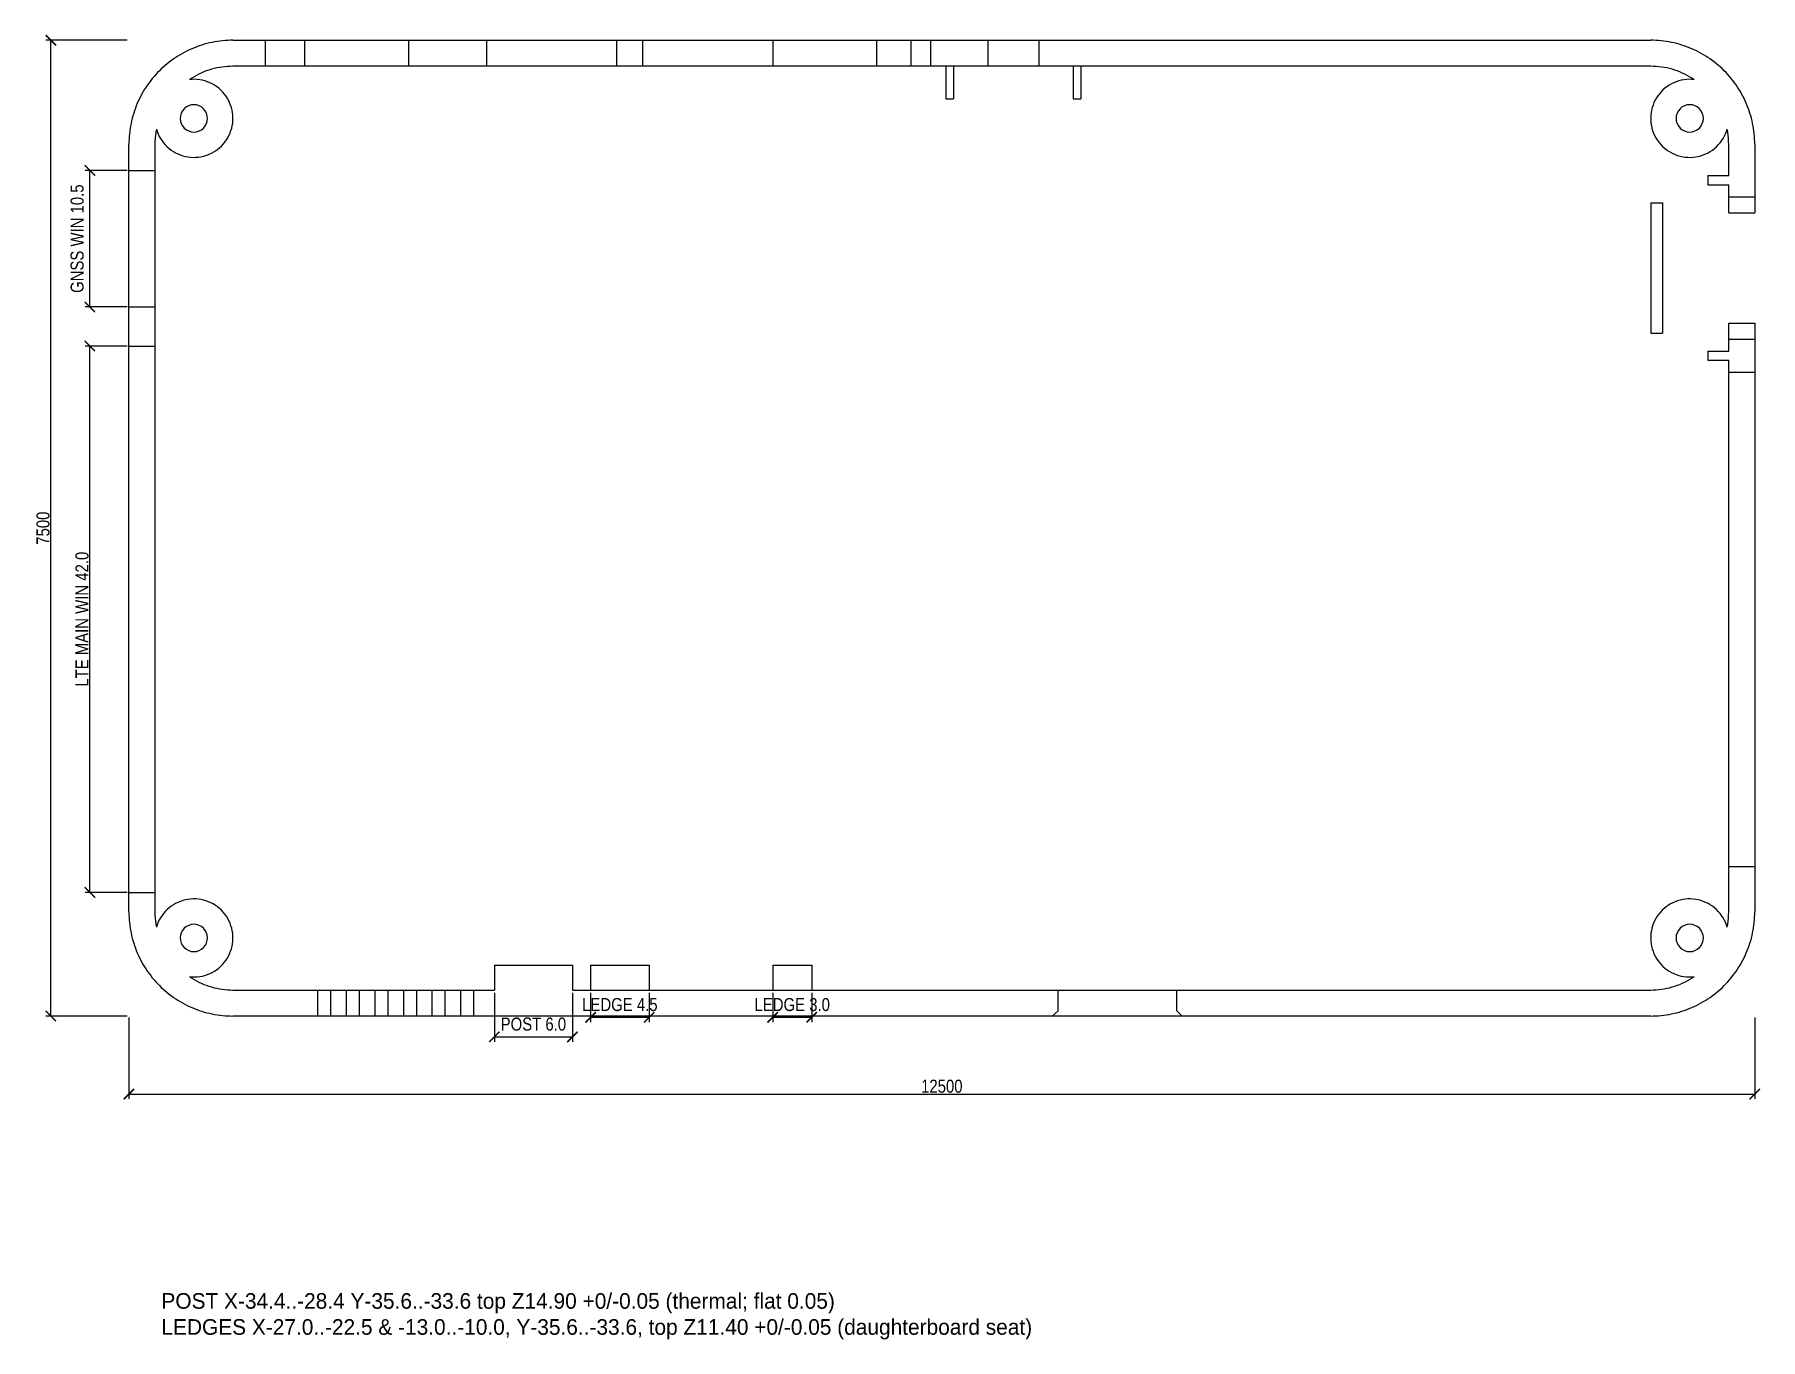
# Model space of a CAD drawing. Header units: metres. Extents: x -70 to 63, y -62 to 38.
import ezdxf

# ---------------------------------------------------------------- set-up
doc = ezdxf.new("R2010")
doc.units = ezdxf.units.M
for name, color, linetype in [('U_Z10', 7, 'Continuous'), ('U_Z14', 7, 'Continuous'), ('WINDOWS', 7, 'Continuous')]:
    doc.layers.add(name, color=color, linetype=linetype)
doc.styles.add('OpenSansCondensed-Light', font='OpenSansCondensed-Light.ttf')
doc.dimstyles.new('EZDXF', dxfattribs={"dimtxt": 0.25, "dimasz": 0.175, "dimexe": 0.375, "dimexo": 0.125, "dimgap": 0.1, "dimtad": 1, "dimlfac": 100, "dimzin": 12, "dimdsep": 46, "dimtxsty": 'OpenSansCondensed-Light', "dimblk": 'ARCHTICK', "dimcen": 2.5, "dimazin": 3, "dimtfac": 0.5, "dimtmove": 2, "dimatfit": 3})

msp = doc.modelspace()

# ---------------------------------------------------------------- texts
for s, p in [('POST X-34.4..-28.4 Y-35.6..-33.6 top Z14.90 +0/-0.05 (thermal; flat 0.05)', (-60, -60)), ('LEDGES X-27.0..-22.5 & -13.0..-10.0, Y-35.6..-33.6, top Z11.40 +0/-0.05 (daughterboard seat)', (-60, -62))]:
    msp.add_text(s, height=1.2).set_placement(p)

# ---------------------------------------------------------------- blocks, each defined once
blk = doc.blocks.new('_ARCHTICK')
at = {"color": 0, "linetype": 'BYBLOCK', "const_width": 0.15}
blk.add_lwpolyline([(-0.5, -0.5), (0.5, 0.5)], dxfattribs=at)

# ---------------------------------------------------------------- dimensions: what is measured, and where the dimension line sits
msp.add_linear_dim(base=(-68.5, -37.5), p1=(-62.5, -37.5), p2=(-62.5, 37.5), angle=90, dimstyle='EZDXF', override={"dimtxt": 1, "dimasz": 0.8}).render()
for base, p1, p2, text in [((-65.5, 17), (-62.5, 17), (-62.5, 27.5), 'GNSS WIN 10.5'), ((-65.5, -28), (-62.5, -28), (-62.5, 14), 'LTE MAIN WIN 42.0')]:
    msp.add_linear_dim(base=base, p1=p1, p2=p2, angle=90, text=text, dimstyle='EZDXF', override={"dimtxt": 1, "dimasz": 0.8}).render()
for base, p1, p2, text in [((-34.4, -39.1), (-34.4, -35.6), (-28.4, -35.6), 'POST 6.0'), ((-27, -37.6), (-27, -35.6), (-22.5, -35.6), 'LEDGE 4.5'), ((-13, -37.6), (-13, -35.6), (-10, -35.6), 'LEDGE 3.0')]:
    msp.add_linear_dim(base=base, p1=p1, p2=p2, text=text, dimstyle='EZDXF', override={"dimtxt": 1, "dimasz": 0.8}).render()
msp.add_linear_dim(base=(-62.5, -43.5), p1=(-62.5, -37.5), p2=(62.5, -37.5), dimstyle='EZDXF', override={"dimtxt": 1, "dimasz": 0.8}).render()

# ---------------------------------------------------------------- linework, layer by layer
at = {"layer": 'U_Z10'}
for points in [[(-54.5, 37.5), (-54.70266, 37.49743), (-54.90519, 37.48973), (-55.10746, 37.4769), (-55.30935, 37.45895), (-55.51071, 37.4359), (-55.71142, 37.40775), (-55.91136, 37.37452), (-56.11039, 37.33624), (-56.30838, 37.29293), (-56.50522, 37.24462), (-56.70077, 37.19133), (-56.8949, 37.13311), (-57.0875, 37.06999), (-57.27844, 37.00202), (-57.4676, 36.92922), (-57.65485, 36.85166), (-57.84007, 36.76938), (-58.02315, 36.68244), (-58.20397, 36.59088), (-58.38242, 36.49477), (-58.55837, 36.39418), (-58.73171, 36.28915), (-58.90234, 36.17977), (-59.07015, 36.06611), (-59.23502, 35.94823), (-59.39685, 35.82621), (-59.55554, 35.70013), (-59.71098, 35.57006), (-59.86308, 35.43611), (-60.01174, 35.29834), (-60.15685, 35.15685), (-60.29834, 35.01174), (-60.43611, 34.86308), (-60.57006, 34.71098), (-60.70013, 34.55554), (-60.82621, 34.39685), (-60.94823, 34.23502), (-61.06611, 34.07015), (-61.17977, 33.90234), (-61.28915, 33.73171), (-61.39418, 33.55837), (-61.49477, 33.38242), (-61.59088, 33.20397), (-61.68244, 33.02315), (-61.76938, 32.84007), (-61.85166, 32.65485), (-61.92922, 32.4676), (-62.00202, 32.27844), (-62.06999, 32.0875), (-62.13311, 31.8949), (-62.19133, 31.70077), (-62.24462, 31.50522), (-62.29293, 31.30838), (-62.33624, 31.11039), (-62.37452, 30.91136), (-62.40775, 30.71142), (-62.4359, 30.51071), (-62.45895, 30.30935), (-62.4769, 30.10746), (-62.48973, 29.90519), (-62.49743, 29.70266), (-62.5, 29.5)], [(-54.5, 37.5), (-54.3, 37.5), (-54.1, 37.5), (-53.9, 37.5), (-53.7, 37.5), (-53.5, 37.5), (-53.3, 37.5), (-53.1, 37.5), (-52.9, 37.5), (-52.7, 37.5), (-52.5, 37.5), (-52.3, 37.5), (-52.1, 37.5), (-51.9, 37.5), (-51.7, 37.5), (-51.5, 37.5), (-51.3, 37.5), (-51.1, 37.5), (-50.9, 37.5), (-50.7, 37.5), (-50.5, 37.5), (-50.3, 37.5), (-50.1, 37.5), (-49.9, 37.5), (-49.7, 37.5), (-49.5, 37.5), (-49.3, 37.5), (-49.1, 37.5), (-48.9, 37.5), (-48.7, 37.5), (-48.5, 37.5), (-48.3, 37.5), (-48.1, 37.5), (-47.9, 37.5), (-47.7, 37.5), (-47.5, 37.5), (-47.3, 37.5), (-47.1, 37.5), (-46.9, 37.5), (-46.7, 37.5), (-46.5, 37.5), (-46.3, 37.5), (-46.1, 37.5), (-45.9, 37.5), (-45.7, 37.5), (-45.5, 37.5), (-45.3, 37.5), (-45.1, 37.5), (-44.9, 37.5), (-44.7, 37.5), (-44.5, 37.5), (-44.3, 37.5), (-44.1, 37.5), (-43.9, 37.5), (-43.7, 37.5), (-43.5, 37.5), (-43.3, 37.5), (-43.1, 37.5), (-42.9, 37.5), (-42.7, 37.5), (-42.5, 37.5), (-42.3, 37.5), (-42.1, 37.5), (-41.9, 37.5), (-41.7, 37.5), (-41.5, 37.5), (-41.3, 37.5), (-41.1, 37.5), (-40.9, 37.5), (-40.7, 37.5), (-40.5, 37.5), (-40.3, 37.5), (-40.1, 37.5), (-39.9, 37.5), (-39.7, 37.5), (-39.5, 37.5), (-39.3, 37.5), (-39.1, 37.5), (-38.9, 37.5), (-38.7, 37.5), (-38.5, 37.5), (-38.3, 37.5), (-38.1, 37.5), (-37.9, 37.5), (-37.7, 37.5), (-37.5, 37.5), (-37.3, 37.5), (-37.1, 37.5), (-36.9, 37.5), (-36.7, 37.5), (-36.5, 37.5), (-36.3, 37.5), (-36.1, 37.5), (-35.9, 37.5), (-35.7, 37.5), (-35.5, 37.5), (-35.3, 37.5), (-35.1, 37.5), (-34.9, 37.5), (-34.7, 37.5), (-34.5, 37.5), (-34.3, 37.5), (-34.1, 37.5), (-33.9, 37.5), (-33.7, 37.5), (-33.5, 37.5), (-33.3, 37.5), (-33.1, 37.5), (-32.9, 37.5), (-32.7, 37.5), (-32.5, 37.5), (-32.3, 37.5), (-32.1, 37.5), (-31.9, 37.5), (-31.7, 37.5), (-31.5, 37.5), (-31.3, 37.5), (-31.1, 37.5), (-30.9, 37.5), (-30.7, 37.5), (-30.5, 37.5), (-30.3, 37.5), (-30.1, 37.5), (-29.9, 37.5), (-29.7, 37.5), (-29.5, 37.5), (-29.3, 37.5), (-29.1, 37.5), (-28.9, 37.5), (-28.7, 37.5), (-28.5, 37.5), (-28.3, 37.5), (-28.1, 37.5), (-27.9, 37.5), (-27.7, 37.5), (-27.5, 37.5), (-27.3, 37.5), (-27.1, 37.5), (-26.9, 37.5), (-26.7, 37.5), (-26.5, 37.5), (-26.3, 37.5), (-26.1, 37.5), (-25.9, 37.5), (-25.7, 37.5), (-25.5, 37.5), (-25.3, 37.5), (-25.1, 37.5), (-24.9, 37.5), (-24.7, 37.5), (-24.5, 37.5), (-24.3, 37.5), (-24.1, 37.5), (-23.9, 37.5), (-23.7, 37.5), (-23.5, 37.5), (-23.3, 37.5), (-23.1, 37.5), (-22.9, 37.5), (-22.7, 37.5), (-22.5, 37.5), (-22.3, 37.5), (-22.1, 37.5), (-21.9, 37.5), (-21.7, 37.5), (-21.5, 37.5), (-21.3, 37.5), (-21.1, 37.5), (-20.9, 37.5), (-20.7, 37.5), (-20.5, 37.5), (-20.3, 37.5), (-20.1, 37.5), (-19.9, 37.5), (-19.7, 37.5), (-19.5, 37.5), (-19.3, 37.5), (-19.1, 37.5), (-18.9, 37.5), (-18.7, 37.5), (-18.5, 37.5), (-18.3, 37.5), (-18.1, 37.5), (-17.9, 37.5), (-17.7, 37.5), (-17.5, 37.5), (-17.3, 37.5), (-17.1, 37.5), (-16.9, 37.5), (-16.7, 37.5), (-16.5, 37.5), (-16.3, 37.5), (-16.1, 37.5), (-15.9, 37.5), (-15.7, 37.5), (-15.5, 37.5), (-15.3, 37.5), (-15.1, 37.5), (-14.9, 37.5), (-14.7, 37.5), (-14.5, 37.5), (-14.3, 37.5), (-14.1, 37.5), (-13.9, 37.5), (-13.7, 37.5), (-13.5, 37.5), (-13.3, 37.5), (-13.1, 37.5), (-12.9, 37.5), (-12.7, 37.5), (-12.5, 37.5), (-12.3, 37.5), (-12.1, 37.5), (-11.9, 37.5), (-11.7, 37.5), (-11.5, 37.5), (-11.3, 37.5), (-11.1, 37.5), (-10.9, 37.5), (-10.7, 37.5), (-10.5, 37.5), (-10.3, 37.5), (-10.1, 37.5), (-9.9, 37.5), (-9.7, 37.5), (-9.5, 37.5), (-9.3, 37.5), (-9.1, 37.5), (-8.9, 37.5), (-8.7, 37.5), (-8.5, 37.5), (-8.3, 37.5), (-8.1, 37.5), (-7.9, 37.5), (-7.7, 37.5), (-7.5, 37.5), (-7.3, 37.5), (-7.1, 37.5), (-6.9, 37.5), (-6.7, 37.5), (-6.5, 37.5), (-6.3, 37.5), (-6.1, 37.5), (-5.9, 37.5), (-5.7, 37.5), (-5.5, 37.5), (-5.3, 37.5), (-5.1, 37.5), (-4.9, 37.5), (-4.7, 37.5), (-4.5, 37.5), (-4.3, 37.5), (-4.1, 37.5), (-3.9, 37.5), (-3.7, 37.5), (-3.5, 37.5), (-3.3, 37.5), (-3.1, 37.5), (-2.9, 37.5), (-2.7, 37.5), (-2.5, 37.5), (-2.3, 37.5), (-2.1, 37.5), (-1.9, 37.5), (-1.7, 37.5), (-1.5, 37.5), (-1.3, 37.5), (-1.1, 37.5), (-0.9, 37.5), (-0.7, 37.5), (-0.5, 37.5), (-0.3, 37.5), (-0.1, 37.5), (0.1, 37.5), (0.3, 37.5), (0.5, 37.5), (0.7, 37.5), (0.9, 37.5), (1.1, 37.5), (1.3, 37.5), (1.5, 37.5), (1.7, 37.5), (1.9, 37.5), (2.1, 37.5), (2.3, 37.5), (2.5, 37.5), (2.7, 37.5), (2.9, 37.5), (3.1, 37.5), (3.3, 37.5), (3.5, 37.5), (3.7, 37.5), (3.9, 37.5), (4.1, 37.5), (4.3, 37.5), (4.5, 37.5), (4.7, 37.5), (4.9, 37.5), (5.1, 37.5), (5.3, 37.5), (5.5, 37.5), (5.7, 37.5), (5.9, 37.5), (6.1, 37.5), (6.3, 37.5), (6.5, 37.5), (6.7, 37.5), (6.9, 37.5), (7.1, 37.5), (7.3, 37.5), (7.5, 37.5), (7.7, 37.5), (7.9, 37.5), (8.1, 37.5), (8.3, 37.5), (8.5, 37.5), (8.7, 37.5), (8.9, 37.5), (9.1, 37.5), (9.3, 37.5), (9.5, 37.5), (9.7, 37.5), (9.9, 37.5), (10.1, 37.5), (10.3, 37.5), (10.5, 37.5), (10.7, 37.5), (10.9, 37.5), (11.1, 37.5), (11.3, 37.5), (11.5, 37.5), (11.7, 37.5), (11.9, 37.5), (12.1, 37.5), (12.3, 37.5), (12.5, 37.5), (12.7, 37.5), (12.9, 37.5), (13.1, 37.5), (13.3, 37.5), (13.5, 37.5), (13.7, 37.5), (13.9, 37.5), (14.1, 37.5), (14.3, 37.5), (14.5, 37.5), (14.7, 37.5), (14.9, 37.5), (15.1, 37.5), (15.3, 37.5), (15.5, 37.5), (15.7, 37.5), (15.9, 37.5), (16.1, 37.5), (16.3, 37.5), (16.5, 37.5), (16.7, 37.5), (16.9, 37.5), (17.1, 37.5), (17.3, 37.5), (17.5, 37.5), (17.7, 37.5), (17.9, 37.5), (18.1, 37.5), (18.3, 37.5), (18.5, 37.5), (18.7, 37.5), (18.9, 37.5), (19.1, 37.5), (19.3, 37.5), (19.5, 37.5), (19.7, 37.5), (19.9, 37.5), (20.1, 37.5), (20.3, 37.5), (20.5, 37.5), (20.7, 37.5), (20.9, 37.5), (21.1, 37.5), (21.3, 37.5), (21.5, 37.5), (21.7, 37.5), (21.9, 37.5), (22.1, 37.5), (22.3, 37.5), (22.5, 37.5), (22.7, 37.5), (22.9, 37.5), (23.1, 37.5), (23.3, 37.5), (23.5, 37.5), (23.7, 37.5), (23.9, 37.5), (24.1, 37.5), (24.3, 37.5), (24.5, 37.5), (24.7, 37.5), (24.9, 37.5), (25.1, 37.5), (25.3, 37.5), (25.5, 37.5), (25.7, 37.5), (25.9, 37.5), (26.1, 37.5), (26.3, 37.5), (26.5, 37.5), (26.7, 37.5), (26.9, 37.5), (27.1, 37.5), (27.3, 37.5), (27.5, 37.5), (27.7, 37.5), (27.9, 37.5), (28.1, 37.5), (28.3, 37.5), (28.5, 37.5), (28.7, 37.5), (28.9, 37.5), (29.1, 37.5), (29.3, 37.5), (29.5, 37.5), (29.7, 37.5), (29.9, 37.5), (30.1, 37.5), (30.3, 37.5), (30.5, 37.5), (30.7, 37.5), (30.9, 37.5), (31.1, 37.5), (31.3, 37.5), (31.5, 37.5), (31.7, 37.5), (31.9, 37.5), (32.1, 37.5), (32.3, 37.5), (32.5, 37.5), (32.7, 37.5), (32.9, 37.5), (33.1, 37.5), (33.3, 37.5), (33.5, 37.5), (33.7, 37.5), (33.9, 37.5), (34.1, 37.5), (34.3, 37.5), (34.5, 37.5), (34.7, 37.5), (34.9, 37.5), (35.1, 37.5), (35.3, 37.5), (35.5, 37.5), (35.7, 37.5), (35.9, 37.5), (36.1, 37.5), (36.3, 37.5), (36.5, 37.5), (36.7, 37.5), (36.9, 37.5), (37.1, 37.5), (37.3, 37.5), (37.5, 37.5), (37.7, 37.5), (37.9, 37.5), (38.1, 37.5), (38.3, 37.5), (38.5, 37.5), (38.7, 37.5), (38.9, 37.5), (39.1, 37.5), (39.3, 37.5), (39.5, 37.5), (39.7, 37.5), (39.9, 37.5), (40.1, 37.5), (40.3, 37.5), (40.5, 37.5), (40.7, 37.5), (40.9, 37.5), (41.1, 37.5), (41.3, 37.5), (41.5, 37.5), (41.7, 37.5), (41.9, 37.5), (42.1, 37.5), (42.3, 37.5), (42.5, 37.5), (42.7, 37.5), (42.9, 37.5), (43.1, 37.5), (43.3, 37.5), (43.5, 37.5), (43.7, 37.5), (43.9, 37.5), (44.1, 37.5), (44.3, 37.5), (44.5, 37.5), (44.7, 37.5), (44.9, 37.5), (45.1, 37.5), (45.3, 37.5), (45.5, 37.5), (45.7, 37.5), (45.9, 37.5), (46.1, 37.5), (46.3, 37.5), (46.5, 37.5), (46.7, 37.5), (46.9, 37.5), (47.1, 37.5), (47.3, 37.5), (47.5, 37.5), (47.7, 37.5), (47.9, 37.5), (48.1, 37.5), (48.3, 37.5), (48.5, 37.5), (48.7, 37.5), (48.9, 37.5), (49.1, 37.5), (49.3, 37.5), (49.5, 37.5), (49.7, 37.5), (49.9, 37.5), (50.1, 37.5), (50.3, 37.5), (50.5, 37.5), (50.7, 37.5), (50.9, 37.5), (51.1, 37.5), (51.3, 37.5), (51.5, 37.5), (51.7, 37.5), (51.9, 37.5), (52.1, 37.5), (52.3, 37.5), (52.5, 37.5), (52.7, 37.5), (52.9, 37.5), (53.1, 37.5), (53.3, 37.5), (53.5, 37.5), (53.7, 37.5), (53.9, 37.5), (54.1, 37.5), (54.3, 37.5), (54.5, 37.5)], [(62.5, 29.5), (62.49743, 29.70266), (62.48973, 29.90519), (62.4769, 30.10746), (62.45895, 30.30935), (62.4359, 30.51071), (62.40775, 30.71142), (62.37452, 30.91136), (62.33624, 31.11039), (62.29293, 31.30838), (62.24462, 31.50522), (62.19133, 31.70077), (62.13311, 31.8949), (62.06999, 32.0875), (62.00202, 32.27844), (61.92922, 32.4676), (61.85166, 32.65485), (61.76938, 32.84007), (61.68244, 33.02315), (61.59088, 33.20397), (61.49477, 33.38242), (61.39418, 33.55837), (61.28915, 33.73171), (61.17977, 33.90234), (61.06611, 34.07015), (60.94823, 34.23502), (60.82621, 34.39685), (60.70013, 34.55554), (60.57006, 34.71098), (60.43611, 34.86308), (60.29834, 35.01174), (60.15685, 35.15685), (60.01174, 35.29834), (59.86308, 35.43611), (59.71098, 35.57006), (59.55554, 35.70013), (59.39685, 35.82621), (59.23502, 35.94823), (59.07015, 36.06611), (58.90234, 36.17977), (58.73171, 36.28915), (58.55837, 36.39418), (58.38242, 36.49477), (58.20397, 36.59088), (58.02315, 36.68244), (57.84007, 36.76938), (57.65485, 36.85166), (57.4676, 36.92922), (57.27844, 37.00202), (57.0875, 37.06999), (56.8949, 37.13311), (56.70077, 37.19133), (56.50522, 37.24462), (56.30838, 37.29293), (56.11039, 37.33624), (55.91136, 37.37452), (55.71142, 37.40775), (55.51071, 37.4359), (55.30935, 37.45895), (55.10746, 37.4769), (54.90519, 37.48973), (54.70266, 37.49743), (54.5, 37.5)], [(-54.5, 35.5), (-54.7088, 35.49637), (-54.91735, 35.48547), (-55.12539, 35.46732), (-55.33267, 35.44194), (-55.53895, 35.40936), (-55.74397, 35.36963), (-55.94748, 35.32278), (-56.14923, 35.26889), (-56.34899, 35.208), (-56.54651, 35.1402), (-56.74155, 35.06556), (-56.93387, 34.98418), (-57.12325, 34.89616), (-57.30945, 34.80161), (-57.49224, 34.70063), (-57.67141, 34.59335), (-57.84674, 34.47989)], [(54.5, 35.5), (54.3, 35.5), (54.1, 35.5), (53.9, 35.5), (53.7, 35.5), (53.5, 35.5), (53.3, 35.5), (53.1, 35.5), (52.9, 35.5), (52.7, 35.5), (52.5, 35.5), (52.3, 35.5), (52.1, 35.5), (51.9, 35.5), (51.7, 35.5), (51.5, 35.5), (51.3, 35.5), (51.1, 35.5), (50.9, 35.5), (50.7, 35.5), (50.5, 35.5), (50.3, 35.5), (50.1, 35.5), (49.9, 35.5), (49.7, 35.5), (49.5, 35.5), (49.3, 35.5), (49.1, 35.5), (48.9, 35.5), (48.7, 35.5), (48.5, 35.5), (48.3, 35.5), (48.1, 35.5), (47.9, 35.5), (47.7, 35.5), (47.5, 35.5), (47.3, 35.5), (47.1, 35.5), (46.9, 35.5), (46.7, 35.5), (46.5, 35.5), (46.3, 35.5), (46.1, 35.5), (45.9, 35.5), (45.7, 35.5), (45.5, 35.5), (45.3, 35.5), (45.1, 35.5), (44.9, 35.5), (44.7, 35.5), (44.5, 35.5), (44.3, 35.5), (44.1, 35.5), (43.9, 35.5), (43.7, 35.5), (43.5, 35.5), (43.3, 35.5), (43.1, 35.5), (42.9, 35.5), (42.7, 35.5), (42.5, 35.5), (42.3, 35.5), (42.1, 35.5), (41.9, 35.5), (41.7, 35.5), (41.5, 35.5), (41.3, 35.5), (41.1, 35.5), (40.9, 35.5), (40.7, 35.5), (40.5, 35.5), (40.3, 35.5), (40.1, 35.5), (39.9, 35.5), (39.7, 35.5), (39.5, 35.5), (39.3, 35.5), (39.1, 35.5), (38.9, 35.5), (38.7, 35.5), (38.5, 35.5), (38.3, 35.5), (38.1, 35.5), (37.9, 35.5), (37.7, 35.5), (37.5, 35.5), (37.3, 35.5), (37.1, 35.5), (36.9, 35.5), (36.7, 35.5), (36.5, 35.5), (36.3, 35.5), (36.1, 35.5), (35.9, 35.5), (35.7, 35.5), (35.5, 35.5), (35.3, 35.5), (35.1, 35.5), (34.9, 35.5), (34.7, 35.5), (34.5, 35.5), (34.3, 35.5), (34.1, 35.5), (33.9, 35.5), (33.7, 35.5), (33.5, 35.5), (33.3, 35.5), (33.1, 35.5), (32.9, 35.5), (32.7, 35.5), (32.5, 35.5), (32.3, 35.5), (32.1, 35.5), (31.9, 35.5), (31.7, 35.5), (31.5, 35.5), (31.3, 35.5), (31.1, 35.5), (30.9, 35.5), (30.7, 35.5), (30.5, 35.5), (30.3, 35.5), (30.1, 35.5), (29.9, 35.5), (29.7, 35.5), (29.5, 35.5), (29.3, 35.5), (29.1, 35.5), (28.9, 35.5), (28.7, 35.5), (28.5, 35.5), (28.3, 35.5), (28.1, 35.5), (27.9, 35.5), (27.7, 35.5), (27.5, 35.5), (27.3, 35.5), (27.1, 35.5), (26.9, 35.5), (26.7, 35.5), (26.5, 35.5), (26.3, 35.5), (26.1, 35.5), (25.9, 35.5), (25.7, 35.5), (25.5, 35.5), (25.3, 35.5), (25.1, 35.5), (24.9, 35.5), (24.7, 35.5), (24.5, 35.5), (24.3, 35.5), (24.1, 35.5), (23.9, 35.5), (23.7, 35.5), (23.5, 35.5), (23.3, 35.5), (23.1, 35.5), (22.9, 35.5), (22.7, 35.5), (22.5, 35.5), (22.3, 35.5), (22.1, 35.5), (21.9, 35.5), (21.7, 35.5), (21.5, 35.5), (21.3, 35.5), (21.1, 35.5), (20.9, 35.5), (20.7, 35.5), (20.5, 35.5), (20.3, 35.5), (20.1, 35.5), (19.9, 35.5), (19.7, 35.5), (19.5, 35.5), (19.3, 35.5), (19.1, 35.5), (18.9, 35.5), (18.7, 35.5), (18.5, 35.5), (18.3, 35.5), (18.1, 35.5), (17.9, 35.5), (17.7, 35.5), (17.5, 35.5), (17.3, 35.5), (17.1, 35.5), (16.9, 35.5), (16.7, 35.5), (16.5, 35.5), (16.3, 35.5), (16.1, 35.5), (15.9, 35.5), (15.7, 35.5), (15.5, 35.5), (15.3, 35.5), (15.1, 35.5), (14.9, 35.5), (14.7, 35.5), (14.5, 35.5), (14.3, 35.5), (14.1, 35.5), (13.9, 35.5), (13.7, 35.5), (13.5, 35.5), (13.3, 35.5), (13.1, 35.5), (12.9, 35.5), (12.7, 35.5), (12.5, 35.5), (12.3, 35.5), (12.1, 35.5), (11.9, 35.5), (11.7, 35.5), (11.5, 35.5), (11.3, 35.5), (11.1, 35.5), (10.9, 35.5), (10.7, 35.5), (10.5, 35.5), (10.3, 35.5), (10.1, 35.5), (9.9, 35.5), (9.7, 35.5), (9.5, 35.5), (9.3, 35.5), (9.1, 35.5), (8.9, 35.5), (8.7, 35.5), (8.5, 35.5), (8.3, 35.5), (8.1, 35.5), (7.9, 35.5), (7.7, 35.5), (7.5, 35.5), (7.3, 35.5), (7.1, 35.5), (6.9, 35.5), (6.7, 35.5), (6.5, 35.5), (6.3, 35.5), (6.1, 35.5), (5.9, 35.5), (5.7, 35.5), (5.5, 35.5), (5.3, 35.5), (5.1, 35.5), (4.9, 35.5), (4.7, 35.5), (4.5, 35.5), (4.3, 35.5), (4.1, 35.5), (3.9, 35.5), (3.7, 35.5), (3.5, 35.5), (3.3, 35.5), (3.1, 35.5), (2.9, 35.5), (2.7, 35.5), (2.5, 35.5), (2.3, 35.5), (2.1, 35.5), (1.9, 35.5), (1.7, 35.5), (1.5, 35.5), (1.3, 35.5), (1.1, 35.5), (0.9, 35.5), (0.7, 35.5), (0.5, 35.5), (0.3, 35.5), (0.1, 35.5), (-0.1, 35.5), (-0.3, 35.5), (-0.5, 35.5), (-0.7, 35.5), (-0.9, 35.5), (-1.1, 35.5), (-1.3, 35.5), (-1.5, 35.5), (-1.7, 35.5), (-1.9, 35.5), (-2.1, 35.5), (-2.3, 35.5), (-2.5, 35.5), (-2.7, 35.5), (-2.9, 35.5), (-3.1, 35.5), (-3.3, 35.5), (-3.5, 35.5), (-3.7, 35.5), (-3.9, 35.5), (-4.1, 35.5), (-4.3, 35.5), (-4.5, 35.5), (-4.7, 35.5), (-4.9, 35.5), (-5.1, 35.5), (-5.3, 35.5), (-5.5, 35.5), (-5.7, 35.5), (-5.9, 35.5), (-6.1, 35.5), (-6.3, 35.5), (-6.5, 35.5), (-6.7, 35.5), (-6.9, 35.5), (-7.1, 35.5), (-7.3, 35.5), (-7.5, 35.5), (-7.7, 35.5), (-7.9, 35.5), (-8.1, 35.5), (-8.3, 35.5), (-8.5, 35.5), (-8.7, 35.5), (-8.9, 35.5), (-9.1, 35.5), (-9.3, 35.5), (-9.5, 35.5), (-9.7, 35.5), (-9.9, 35.5), (-10.1, 35.5), (-10.3, 35.5), (-10.5, 35.5), (-10.7, 35.5), (-10.9, 35.5), (-11.1, 35.5), (-11.3, 35.5), (-11.5, 35.5), (-11.7, 35.5), (-11.9, 35.5), (-12.1, 35.5), (-12.3, 35.5), (-12.5, 35.5), (-12.7, 35.5), (-12.9, 35.5), (-13.1, 35.5), (-13.3, 35.5), (-13.5, 35.5), (-13.7, 35.5), (-13.9, 35.5), (-14.1, 35.5), (-14.3, 35.5), (-14.5, 35.5), (-14.7, 35.5), (-14.9, 35.5), (-15.1, 35.5), (-15.3, 35.5), (-15.5, 35.5), (-15.7, 35.5), (-15.9, 35.5), (-16.1, 35.5), (-16.3, 35.5), (-16.5, 35.5), (-16.7, 35.5), (-16.9, 35.5), (-17.1, 35.5), (-17.3, 35.5), (-17.5, 35.5), (-17.7, 35.5), (-17.9, 35.5), (-18.1, 35.5), (-18.3, 35.5), (-18.5, 35.5), (-18.7, 35.5), (-18.9, 35.5), (-19.1, 35.5), (-19.3, 35.5), (-19.5, 35.5), (-19.7, 35.5), (-19.9, 35.5), (-20.1, 35.5), (-20.3, 35.5), (-20.5, 35.5), (-20.7, 35.5), (-20.9, 35.5), (-21.1, 35.5), (-21.3, 35.5), (-21.5, 35.5), (-21.7, 35.5), (-21.9, 35.5), (-22.1, 35.5), (-22.3, 35.5), (-22.5, 35.5), (-22.7, 35.5), (-22.9, 35.5), (-23.1, 35.5), (-23.3, 35.5), (-23.5, 35.5), (-23.7, 35.5), (-23.9, 35.5), (-24.1, 35.5), (-24.3, 35.5), (-24.5, 35.5), (-24.7, 35.5), (-24.9, 35.5), (-25.1, 35.5), (-25.3, 35.5), (-25.5, 35.5), (-25.7, 35.5), (-25.9, 35.5), (-26.1, 35.5), (-26.3, 35.5), (-26.5, 35.5), (-26.7, 35.5), (-26.9, 35.5), (-27.1, 35.5), (-27.3, 35.5), (-27.5, 35.5), (-27.7, 35.5), (-27.9, 35.5), (-28.1, 35.5), (-28.3, 35.5), (-28.5, 35.5), (-28.7, 35.5), (-28.9, 35.5), (-29.1, 35.5), (-29.3, 35.5), (-29.5, 35.5), (-29.7, 35.5), (-29.9, 35.5), (-30.1, 35.5), (-30.3, 35.5), (-30.5, 35.5), (-30.7, 35.5), (-30.9, 35.5), (-31.1, 35.5), (-31.3, 35.5), (-31.5, 35.5), (-31.7, 35.5), (-31.9, 35.5), (-32.1, 35.5), (-32.3, 35.5), (-32.5, 35.5), (-32.7, 35.5), (-32.9, 35.5), (-33.1, 35.5), (-33.3, 35.5), (-33.5, 35.5), (-33.7, 35.5), (-33.9, 35.5), (-34.1, 35.5), (-34.3, 35.5), (-34.5, 35.5), (-34.7, 35.5), (-34.9, 35.5), (-35.1, 35.5), (-35.3, 35.5), (-35.5, 35.5), (-35.7, 35.5), (-35.9, 35.5), (-36.1, 35.5), (-36.3, 35.5), (-36.5, 35.5), (-36.7, 35.5), (-36.9, 35.5), (-37.1, 35.5), (-37.3, 35.5), (-37.5, 35.5), (-37.7, 35.5), (-37.9, 35.5), (-38.1, 35.5), (-38.3, 35.5), (-38.5, 35.5), (-38.7, 35.5), (-38.9, 35.5), (-39.1, 35.5), (-39.3, 35.5), (-39.5, 35.5), (-39.7, 35.5), (-39.9, 35.5), (-40.1, 35.5), (-40.3, 35.5), (-40.5, 35.5), (-40.7, 35.5), (-40.9, 35.5), (-41.1, 35.5), (-41.3, 35.5), (-41.5, 35.5), (-41.7, 35.5), (-41.9, 35.5), (-42.1, 35.5), (-42.3, 35.5), (-42.5, 35.5), (-42.7, 35.5), (-42.9, 35.5), (-43.1, 35.5), (-43.3, 35.5), (-43.5, 35.5), (-43.7, 35.5), (-43.9, 35.5), (-44.1, 35.5), (-44.3, 35.5), (-44.5, 35.5), (-44.7, 35.5), (-44.9, 35.5), (-45.1, 35.5), (-45.3, 35.5), (-45.5, 35.5), (-45.7, 35.5), (-45.9, 35.5), (-46.1, 35.5), (-46.3, 35.5), (-46.5, 35.5), (-46.7, 35.5), (-46.9, 35.5), (-47.1, 35.5), (-47.3, 35.5), (-47.5, 35.5), (-47.7, 35.5), (-47.9, 35.5), (-48.1, 35.5), (-48.3, 35.5), (-48.5, 35.5), (-48.7, 35.5), (-48.9, 35.5), (-49.1, 35.5), (-49.3, 35.5), (-49.5, 35.5), (-49.7, 35.5), (-49.9, 35.5), (-50.1, 35.5), (-50.3, 35.5), (-50.5, 35.5), (-50.7, 35.5), (-50.9, 35.5), (-51.1, 35.5), (-51.3, 35.5), (-51.5, 35.5), (-51.7, 35.5), (-51.9, 35.5), (-52.1, 35.5), (-52.3, 35.5), (-52.5, 35.5), (-52.7, 35.5), (-52.9, 35.5), (-53.1, 35.5), (-53.3, 35.5), (-53.5, 35.5), (-53.7, 35.5), (-53.9, 35.5), (-54.1, 35.5), (-54.3, 35.5), (-54.5, 35.5)], [(57.84674, 34.47989), (57.67141, 34.59335), (57.49224, 34.70063), (57.30945, 34.80161), (57.12325, 34.89616), (56.93387, 34.98418), (56.74155, 35.06556), (56.54651, 35.1402), (56.34899, 35.208), (56.14923, 35.26889), (55.94748, 35.32278), (55.74397, 35.36963), (55.53895, 35.40936), (55.33267, 35.44194), (55.12539, 35.46732), (54.91735, 35.48547), (54.7088, 35.49637), (54.5, 35.5)], [(-60.38403, 30.67395), (-60.32236, 30.483), (-60.24806, 30.2966), (-60.16146, 30.11558), (-60.06296, 29.94075), (-59.95299, 29.7729), (-59.83204, 29.61278), (-59.70066, 29.4611), (-59.55943, 29.31855), (-59.40899, 29.18575), (-59.25001, 29.06331), (-59.0832, 28.95177), (-58.90931, 28.85163), (-58.72911, 28.76334), (-58.54341, 28.6873), (-58.35305, 28.62384), (-58.15886, 28.57324), (-57.96173, 28.53575), (-57.76253, 28.51151), (-57.56216, 28.50064), (-57.36151, 28.5032), (-57.16148, 28.51916), (-56.96297, 28.54846), (-56.76686, 28.59096), (-56.57402, 28.64648), (-56.38533, 28.71477), (-56.20163, 28.79552), (-56.02374, 28.88836), (-55.85245, 28.9929), (-55.68853, 29.10864), (-55.53272, 29.23509), (-55.38571, 29.37167), (-55.24816, 29.51778), (-55.12068, 29.67275), (-55.00385, 29.8359), (-54.89819, 30.00649), (-54.80416, 30.18377), (-54.7222, 30.36693), (-54.65267, 30.55517), (-54.59588, 30.74763), (-54.55208, 30.94345), (-54.52146, 31.14177), (-54.50418, 31.34169), (-54.5003, 31.54232), (-54.50984, 31.74276), (-54.53276, 31.94211), (-54.56895, 32.13949), (-54.61826, 32.334), (-54.68046, 32.52478), (-54.75527, 32.71098), (-54.84237, 32.89176), (-54.94135, 33.06631), (-55.05179, 33.23386), (-55.17317, 33.39364), (-55.30497, 33.54496), (-55.44659, 33.68712), (-55.5974, 33.8195), (-55.75671, 33.94151), (-55.92383, 34.05259), (-56.098, 34.15224), (-56.27844, 34.24004), (-56.46435, 34.31557), (-56.65489, 34.3785), (-56.84921, 34.42856), (-57.04645, 34.46552), (-57.24571, 34.4892), (-57.44611, 34.49952), (-57.64675, 34.49641), (-57.84674, 34.47989)], [(57.84674, 34.47989), (57.64675, 34.49641), (57.44611, 34.49952), (57.24571, 34.4892), (57.04645, 34.46552), (56.84921, 34.42856), (56.65489, 34.3785), (56.46435, 34.31557), (56.27844, 34.24004), (56.098, 34.15224), (55.92383, 34.05259), (55.75671, 33.94151), (55.5974, 33.8195), (55.44659, 33.68712), (55.30497, 33.54496), (55.17317, 33.39364), (55.05179, 33.23386), (54.94135, 33.06631), (54.84237, 32.89176), (54.75527, 32.71098), (54.68046, 32.52478), (54.61826, 32.334), (54.56895, 32.13949), (54.53276, 31.94211), (54.50984, 31.74276), (54.5003, 31.54232), (54.50418, 31.34169), (54.52146, 31.14177), (54.55208, 30.94345), (54.59588, 30.74763), (54.65267, 30.55517), (54.7222, 30.36693), (54.80416, 30.18377), (54.89819, 30.00649), (55.00385, 29.8359), (55.12068, 29.67275), (55.24816, 29.51778), (55.38571, 29.37167), (55.53272, 29.23509), (55.68853, 29.10864), (55.85245, 28.9929), (56.02374, 28.88836), (56.20163, 28.79552), (56.38533, 28.71477), (56.57402, 28.64648), (56.76686, 28.59096), (56.96297, 28.54846), (57.16148, 28.51916), (57.36151, 28.5032), (57.56216, 28.50064), (57.76253, 28.51151), (57.96173, 28.53575), (58.15886, 28.57324), (58.35305, 28.62384), (58.54341, 28.6873), (58.72911, 28.76334), (58.90931, 28.85163), (59.0832, 28.95177), (59.25001, 29.06331), (59.40899, 29.18575), (59.55943, 29.31855), (59.70066, 29.4611), (59.83204, 29.61278), (59.95299, 29.7729), (60.06296, 29.94075), (60.16146, 30.11558), (60.24806, 30.2966), (60.32236, 30.483), (60.38403, 30.67395)], [(-60.38403, 30.67395), (-60.42569, 30.44135), (-60.45817, 30.2073), (-60.48139, 29.97214), (-60.49535, 29.73625), (-60.5, 29.5)], [(60.5, 29.5), (60.49535, 29.73625), (60.48139, 29.97214), (60.45817, 30.2073), (60.42569, 30.44135), (60.38403, 30.67395)], [(-62.5, 27.5), (-62.5, 27.7), (-62.5, 27.9), (-62.5, 28.1), (-62.5, 28.3), (-62.5, 28.5), (-62.5, 28.7), (-62.5, 28.9), (-62.5, 29.1), (-62.5, 29.3), (-62.5, 29.5)], [(-60.5, 29.5), (-60.5, 29.3), (-60.5, 29.1), (-60.5, 28.9), (-60.5, 28.7), (-60.5, 28.5), (-60.5, 28.3), (-60.5, 28.1), (-60.5, 27.9), (-60.5, 27.7), (-60.5, 27.5)], [(60.5, 27.1), (60.5, 27.31818), (60.5, 27.53636), (60.5, 27.75455), (60.5, 27.97273), (60.5, 28.19091), (60.5, 28.40909), (60.5, 28.62727), (60.5, 28.84545), (60.5, 29.06364), (60.5, 29.28182), (60.5, 29.5)], [(62.5, 29.5), (62.5, 29.29779), (62.5, 29.09559), (62.5, 28.89338), (62.5, 28.69118), (62.5, 28.48897), (62.5, 28.28676), (62.5, 28.08456), (62.5, 27.88235), (62.5, 27.68014), (62.5, 27.47794), (62.5, 27.27573), (62.5, 27.07353), (62.5, 26.87132), (62.5, 26.66911), (62.5, 26.46691), (62.5, 26.2647), (62.5, 26.0625), (62.5, 25.86029), (62.5, 25.65808), (62.5, 25.45588), (62.5, 25.25367), (62.5, 25.05147), (62.5, 24.84926), (62.5, 24.64705), (62.5, 24.44485), (62.5, 24.24264)], [(-62.5, 27.5), (-62.3, 27.5), (-62.1, 27.5), (-61.9, 27.5), (-61.7, 27.5), (-61.5, 27.5), (-61.3, 27.5), (-61.1, 27.5), (-60.9, 27.5), (-60.7, 27.5), (-60.5, 27.5)], [(58.9, 27.1), (59.1, 27.1), (59.3, 27.1), (59.5, 27.1), (59.7, 27.1), (59.9, 27.1), (60.1, 27.1), (60.3, 27.1), (60.5, 27.1)], [(58.9, 27.1), (58.9, 26.86667), (58.9, 26.63333), (58.9, 26.4)], [(58.9, 26.4), (59.1, 26.4), (59.3, 26.4), (59.5, 26.4), (59.7, 26.4), (59.9, 26.4), (60.1, 26.4), (60.3, 26.4), (60.5, 26.4)], [(60.5, 24.24264), (60.5, 24.45838), (60.5, 24.67411), (60.5, 24.88985), (60.5, 25.10558), (60.5, 25.32132), (60.5, 25.53706), (60.5, 25.75279), (60.5, 25.96853), (60.5, 26.18426), (60.5, 26.4)], [(54.5, 25), (54.725, 25), (54.95, 25), (55.175, 25), (55.4, 25)], [(54.5, 25), (54.5, 24.8), (54.5, 24.6), (54.5, 24.4), (54.5, 24.2), (54.5, 24), (54.5, 23.8), (54.5, 23.6), (54.5, 23.4), (54.5, 23.2), (54.5, 23), (54.5, 22.8), (54.5, 22.6), (54.5, 22.4), (54.5, 22.2), (54.5, 22), (54.5, 21.8), (54.5, 21.6), (54.5, 21.4), (54.5, 21.2), (54.5, 21), (54.5, 20.8), (54.5, 20.6), (54.5, 20.4), (54.5, 20.2), (54.5, 20), (54.5, 19.8), (54.5, 19.6), (54.5, 19.4), (54.5, 19.2), (54.5, 19), (54.5, 18.8), (54.5, 18.6), (54.5, 18.4), (54.5, 18.2), (54.5, 18), (54.5, 17.8), (54.5, 17.6), (54.5, 17.4), (54.5, 17.2), (54.5, 17), (54.5, 16.8), (54.5, 16.6), (54.5, 16.4), (54.5, 16.2), (54.5, 16), (54.5, 15.8), (54.5, 15.6), (54.5, 15.4), (54.5, 15.2), (54.5, 15)], [(55.4, 25), (55.4, 24.8), (55.4, 24.6), (55.4, 24.4), (55.4, 24.2), (55.4, 24), (55.4, 23.8), (55.4, 23.6), (55.4, 23.4), (55.4, 23.2), (55.4, 23), (55.4, 22.8), (55.4, 22.6), (55.4, 22.4), (55.4, 22.2), (55.4, 22), (55.4, 21.8), (55.4, 21.6), (55.4, 21.4), (55.4, 21.2), (55.4, 21), (55.4, 20.8), (55.4, 20.6), (55.4, 20.4), (55.4, 20.2), (55.4, 20), (55.4, 19.8), (55.4, 19.6), (55.4, 19.4), (55.4, 19.2), (55.4, 19), (55.4, 18.8), (55.4, 18.6), (55.4, 18.4), (55.4, 18.2), (55.4, 18), (55.4, 17.8), (55.4, 17.6), (55.4, 17.4), (55.4, 17.2), (55.4, 17), (55.4, 16.8), (55.4, 16.6), (55.4, 16.4), (55.4, 16.2), (55.4, 16), (55.4, 15.8), (55.4, 15.6), (55.4, 15.4), (55.4, 15.2), (55.4, 15)], [(60.5, 24.24264), (60.7, 24.24264), (60.9, 24.24264), (61.1, 24.24264), (61.3, 24.24264), (61.5, 24.24264), (61.7, 24.24264), (61.9, 24.24264), (62.1, 24.24264), (62.3, 24.24264), (62.5, 24.24264)], [(-62.5, 17), (-62.3, 17), (-62.1, 17), (-61.9, 17), (-61.7, 17), (-61.5, 17), (-61.3, 17), (-61.1, 17), (-60.9, 17), (-60.7, 17), (-60.5, 17)], [(-62.5, 14), (-62.5, 14.2), (-62.5, 14.4), (-62.5, 14.6), (-62.5, 14.8), (-62.5, 15), (-62.5, 15.2), (-62.5, 15.4), (-62.5, 15.6), (-62.5, 15.8), (-62.5, 16), (-62.5, 16.2), (-62.5, 16.4), (-62.5, 16.6), (-62.5, 16.8), (-62.5, 17)], [(-60.5, 17), (-60.5, 16.8), (-60.5, 16.6), (-60.5, 16.4), (-60.5, 16.2), (-60.5, 16), (-60.5, 15.8), (-60.5, 15.6), (-60.5, 15.4), (-60.5, 15.2), (-60.5, 15), (-60.5, 14.8), (-60.5, 14.6), (-60.5, 14.4), (-60.5, 14.2), (-60.5, 14)], [(54.5, 15), (54.725, 15), (54.95, 15), (55.175, 15), (55.4, 15)], [(60.5, 13.6), (60.5, 13.81574), (60.5, 14.03147), (60.5, 14.24721), (60.5, 14.46294), (60.5, 14.67868), (60.5, 14.89442), (60.5, 15.11015), (60.5, 15.32589), (60.5, 15.54162), (60.5, 15.75736)], [(60.5, 15.75736), (60.7, 15.75736), (60.9, 15.75736), (61.1, 15.75736), (61.3, 15.75736), (61.5, 15.75736), (61.7, 15.75736), (61.9, 15.75736), (62.1, 15.75736), (62.3, 15.75736), (62.5, 15.75736)], [(62.5, 15.75736), (62.5, 15.54862), (62.5, 15.33987), (62.5, 15.13113), (62.5, 14.92239), (62.5, 14.71365), (62.5, 14.50491), (62.5, 14.29616), (62.5, 14.08742), (62.5, 13.87868), (62.5, 13.66994), (62.5, 13.4612), (62.5, 13.25245), (62.5, 13.04371), (62.5, 12.83497), (62.5, 12.62623), (62.5, 12.41748), (62.5, 12.20874), (62.5, 12)], [(-62.5, 14), (-62.3, 14), (-62.1, 14), (-61.9, 14), (-61.7, 14), (-61.5, 14), (-61.3, 14), (-61.1, 14), (-60.9, 14), (-60.7, 14), (-60.5, 14)], [(58.9, 13.6), (59.1, 13.6), (59.3, 13.6), (59.5, 13.6), (59.7, 13.6), (59.9, 13.6), (60.1, 13.6), (60.3, 13.6), (60.5, 13.6)], [(58.9, 13.6), (58.9, 13.36667), (58.9, 13.13333), (58.9, 12.9)], [(58.9, 12.9), (59.1, 12.9), (59.3, 12.9), (59.5, 12.9), (59.7, 12.9), (59.9, 12.9), (60.1, 12.9), (60.3, 12.9), (60.5, 12.9)], [(60.5, 12), (60.5, 12.225), (60.5, 12.45), (60.5, 12.675), (60.5, 12.9)], [(60.5, 12), (60.7, 12), (60.9, 12), (61.1, 12), (61.3, 12), (61.5, 12), (61.7, 12), (61.9, 12), (62.1, 12), (62.3, 12), (62.5, 12)], [(60.5, -29.5), (60.5, -29.29412), (60.5, -29.08824), (60.5, -28.88235), (60.5, -28.67647), (60.5, -28.47059), (60.5, -28.26471), (60.5, -28.05882), (60.5, -27.85294), (60.5, -27.64706), (60.5, -27.44118), (60.5, -27.23529), (60.5, -27.02941), (60.5, -26.82353), (60.5, -26.61765), (60.5, -26.41176), (60.5, -26.20588), (60.5, -26)], [(60.5, -26), (60.7, -26), (60.9, -26), (61.1, -26), (61.3, -26), (61.5, -26), (61.7, -26), (61.9, -26), (62.1, -26), (62.3, -26), (62.5, -26)], [(62.5, -26), (62.5, -26.20588), (62.5, -26.41176), (62.5, -26.61765), (62.5, -26.82353), (62.5, -27.02941), (62.5, -27.23529), (62.5, -27.44118), (62.5, -27.64706), (62.5, -27.85294), (62.5, -28.05882), (62.5, -28.26471), (62.5, -28.47059), (62.5, -28.67647), (62.5, -28.88235), (62.5, -29.08824), (62.5, -29.29412), (62.5, -29.5)], [(-62.5, -28), (-62.3, -28), (-62.1, -28), (-61.9, -28), (-61.7, -28), (-61.5, -28), (-61.3, -28), (-61.1, -28), (-60.9, -28), (-60.7, -28), (-60.5, -28)], [(-62.5, -29.5), (-62.5, -29.28571), (-62.5, -29.07143), (-62.5, -28.85714), (-62.5, -28.64286), (-62.5, -28.42857), (-62.5, -28.21429), (-62.5, -28)], [(-60.5, -28), (-60.5, -28.21429), (-60.5, -28.42857), (-60.5, -28.64286), (-60.5, -28.85714), (-60.5, -29.07143), (-60.5, -29.28571), (-60.5, -29.5)], [(-57.84674, -34.47989), (-57.64675, -34.49641), (-57.44611, -34.49952), (-57.24571, -34.4892), (-57.04645, -34.46552), (-56.84921, -34.42856), (-56.65489, -34.3785), (-56.46435, -34.31557), (-56.27844, -34.24004), (-56.098, -34.15224), (-55.92383, -34.05259), (-55.75671, -33.94151), (-55.5974, -33.8195), (-55.44659, -33.68712), (-55.30497, -33.54496), (-55.17317, -33.39364), (-55.05179, -33.23386), (-54.94135, -33.06631), (-54.84237, -32.89176), (-54.75527, -32.71098), (-54.68046, -32.52478), (-54.61826, -32.334), (-54.56895, -32.13949), (-54.53276, -31.94211), (-54.50984, -31.74276), (-54.5003, -31.54232), (-54.50418, -31.34169), (-54.52146, -31.14177), (-54.55208, -30.94345), (-54.59588, -30.74763), (-54.65267, -30.55517), (-54.7222, -30.36693), (-54.80416, -30.18377), (-54.89819, -30.00649), (-55.00385, -29.8359), (-55.12068, -29.67275), (-55.24816, -29.51778), (-55.38571, -29.37167), (-55.53272, -29.23509), (-55.68853, -29.10864), (-55.85245, -28.9929), (-56.02374, -28.88836), (-56.20163, -28.79552), (-56.38533, -28.71477), (-56.57402, -28.64648), (-56.76686, -28.59096), (-56.96297, -28.54846), (-57.16148, -28.51916), (-57.36151, -28.5032), (-57.56216, -28.50064), (-57.76253, -28.51151), (-57.96173, -28.53575), (-58.15886, -28.57324), (-58.35305, -28.62384), (-58.54341, -28.6873), (-58.72911, -28.76334), (-58.90931, -28.85163), (-59.0832, -28.95177), (-59.25001, -29.06331), (-59.40899, -29.18575), (-59.55943, -29.31855), (-59.70066, -29.4611), (-59.83204, -29.61278), (-59.95299, -29.7729), (-60.06296, -29.94075), (-60.16146, -30.11558), (-60.24806, -30.2966), (-60.32236, -30.483), (-60.38403, -30.67395)], [(60.38403, -30.67395), (60.32236, -30.483), (60.24806, -30.2966), (60.16146, -30.11558), (60.06296, -29.94075), (59.95299, -29.7729), (59.83204, -29.61278), (59.70066, -29.4611), (59.55943, -29.31855), (59.40899, -29.18575), (59.25001, -29.06331), (59.0832, -28.95177), (58.90931, -28.85163), (58.72911, -28.76334), (58.54341, -28.6873), (58.35305, -28.62384), (58.15886, -28.57324), (57.96173, -28.53575), (57.76253, -28.51151), (57.56216, -28.50064), (57.36151, -28.5032), (57.16148, -28.51916), (56.96297, -28.54846), (56.76686, -28.59096), (56.57402, -28.64648), (56.38533, -28.71477), (56.20163, -28.79552), (56.02374, -28.88836), (55.85245, -28.9929), (55.68853, -29.10864), (55.53272, -29.23509), (55.38571, -29.37167), (55.24816, -29.51778), (55.12068, -29.67275), (55.00385, -29.8359), (54.89819, -30.00649), (54.80416, -30.18377), (54.7222, -30.36693), (54.65267, -30.55517), (54.59588, -30.74763), (54.55208, -30.94345), (54.52146, -31.14177), (54.50418, -31.34169), (54.5003, -31.54232), (54.50984, -31.74276), (54.53276, -31.94211), (54.56895, -32.13949), (54.61826, -32.334), (54.68046, -32.52478), (54.75527, -32.71098), (54.84237, -32.89176), (54.94135, -33.06631), (55.05179, -33.23386), (55.17317, -33.39364), (55.30497, -33.54496), (55.44659, -33.68712), (55.5974, -33.8195), (55.75671, -33.94151), (55.92383, -34.05259), (56.098, -34.15224), (56.27844, -34.24004), (56.46435, -34.31557), (56.65489, -34.3785), (56.84921, -34.42856), (57.04645, -34.46552), (57.24571, -34.4892), (57.44611, -34.49952), (57.64675, -34.49641), (57.84674, -34.47989)], [(-62.5, -29.5), (-62.49743, -29.70266), (-62.48973, -29.90519), (-62.4769, -30.10746), (-62.45895, -30.30935), (-62.4359, -30.51071), (-62.40775, -30.71142), (-62.37452, -30.91136), (-62.33624, -31.11039), (-62.29293, -31.30838), (-62.24462, -31.50522), (-62.19133, -31.70077), (-62.13311, -31.8949), (-62.06999, -32.0875), (-62.00202, -32.27844), (-61.92922, -32.4676), (-61.85166, -32.65485), (-61.76938, -32.84007), (-61.68244, -33.02315), (-61.59088, -33.20397), (-61.49477, -33.38242), (-61.39418, -33.55837), (-61.28915, -33.73171), (-61.17977, -33.90234), (-61.06611, -34.07015), (-60.94823, -34.23502), (-60.82621, -34.39685), (-60.70013, -34.55554), (-60.57006, -34.71098), (-60.43611, -34.86308), (-60.29834, -35.01174), (-60.15685, -35.15685), (-60.01174, -35.29834), (-59.86308, -35.43611), (-59.71098, -35.57006), (-59.55554, -35.70013), (-59.39685, -35.82621), (-59.23502, -35.94823), (-59.07015, -36.06611), (-58.90234, -36.17977), (-58.73171, -36.28915), (-58.55837, -36.39418), (-58.38242, -36.49477), (-58.20397, -36.59088), (-58.02315, -36.68244), (-57.84007, -36.76938), (-57.65485, -36.85166), (-57.4676, -36.92922), (-57.27844, -37.00202), (-57.0875, -37.06999), (-56.8949, -37.13311), (-56.70077, -37.19133), (-56.50522, -37.24462), (-56.30838, -37.29293), (-56.11039, -37.33624), (-55.91136, -37.37452), (-55.71142, -37.40775), (-55.51071, -37.4359), (-55.30935, -37.45895), (-55.10746, -37.4769), (-54.90519, -37.48973), (-54.70266, -37.49743), (-54.5, -37.5)], [(-60.5, -29.5), (-60.49535, -29.73625), (-60.48139, -29.97214), (-60.45817, -30.2073), (-60.42569, -30.44135), (-60.38403, -30.67395)], [(54.5, -37.5), (54.70266, -37.49743), (54.90519, -37.48973), (55.10746, -37.4769), (55.30935, -37.45895), (55.51071, -37.4359), (55.71142, -37.40775), (55.91136, -37.37452), (56.11039, -37.33624), (56.30838, -37.29293), (56.50522, -37.24462), (56.70077, -37.19133), (56.8949, -37.13311), (57.0875, -37.06999), (57.27844, -37.00202), (57.4676, -36.92922), (57.65485, -36.85166), (57.84007, -36.76938), (58.02315, -36.68244), (58.20397, -36.59088), (58.38242, -36.49477), (58.55837, -36.39418), (58.73171, -36.28915), (58.90234, -36.17977), (59.07015, -36.06611), (59.23502, -35.94823), (59.39685, -35.82621), (59.55554, -35.70013), (59.71098, -35.57006), (59.86308, -35.43611), (60.01174, -35.29834), (60.15685, -35.15685), (60.29834, -35.01174), (60.43611, -34.86308), (60.57006, -34.71098), (60.70013, -34.55554), (60.82621, -34.39685), (60.94823, -34.23502), (61.06611, -34.07015), (61.17977, -33.90234), (61.28915, -33.73171), (61.39418, -33.55837), (61.49477, -33.38242), (61.59088, -33.20397), (61.68244, -33.02315), (61.76938, -32.84007), (61.85166, -32.65485), (61.92922, -32.4676), (62.00202, -32.27844), (62.06999, -32.0875), (62.13311, -31.8949), (62.19133, -31.70077), (62.24462, -31.50522), (62.29293, -31.30838), (62.33624, -31.11039), (62.37452, -30.91136), (62.40775, -30.71142), (62.4359, -30.51071), (62.45895, -30.30935), (62.4769, -30.10746), (62.48973, -29.90519), (62.49743, -29.70266), (62.5, -29.5)], [(60.38403, -30.67395), (60.42569, -30.44135), (60.45817, -30.2073), (60.48139, -29.97214), (60.49535, -29.73625), (60.5, -29.5)], [(-57.84674, -34.47989), (-57.67141, -34.59335), (-57.49224, -34.70063), (-57.30945, -34.80161), (-57.12325, -34.89616), (-56.93387, -34.98418), (-56.74155, -35.06556), (-56.54651, -35.1402), (-56.34899, -35.208), (-56.14923, -35.26889), (-55.94748, -35.32278), (-55.74397, -35.36963), (-55.53895, -35.40936), (-55.33267, -35.44194), (-55.12539, -35.46732), (-54.91735, -35.48547), (-54.7088, -35.49637), (-54.5, -35.5)], [(-34.4, -33.6), (-34.4, -33.81111), (-34.4, -34.02222), (-34.4, -34.23333), (-34.4, -34.44444), (-34.4, -34.65556), (-34.4, -34.86667), (-34.4, -35.07778), (-34.4, -35.28889), (-34.4, -35.5)], [(-34.4, -33.6), (-34.2, -33.6), (-34, -33.6), (-33.8, -33.6), (-33.6, -33.6), (-33.4, -33.6), (-33.2, -33.6), (-33, -33.6), (-32.8, -33.6), (-32.6, -33.6), (-32.4, -33.6), (-32.2, -33.6), (-32, -33.6), (-31.8, -33.6), (-31.6, -33.6), (-31.4, -33.6), (-31.2, -33.6), (-31, -33.6), (-30.8, -33.6), (-30.6, -33.6), (-30.4, -33.6), (-30.2, -33.6), (-30, -33.6), (-29.8, -33.6), (-29.6, -33.6), (-29.4, -33.6), (-29.2, -33.6), (-29, -33.6), (-28.8, -33.6), (-28.6, -33.6), (-28.4, -33.6)], [(-28.4, -33.6), (-28.4, -33.81111), (-28.4, -34.02222), (-28.4, -34.23333), (-28.4, -34.44444), (-28.4, -34.65556), (-28.4, -34.86667), (-28.4, -35.07778), (-28.4, -35.28889), (-28.4, -35.5)], [(-27, -33.6), (-27, -33.81111), (-27, -34.02222), (-27, -34.23333), (-27, -34.44444), (-27, -34.65556), (-27, -34.86667), (-27, -35.07778), (-27, -35.28889), (-27, -35.5)], [(-27, -33.6), (-26.79545, -33.6), (-26.59091, -33.6), (-26.38636, -33.6), (-26.18182, -33.6), (-25.97727, -33.6), (-25.77273, -33.6), (-25.56818, -33.6), (-25.36364, -33.6), (-25.15909, -33.6), (-24.95455, -33.6), (-24.75, -33.6), (-24.54545, -33.6), (-24.34091, -33.6), (-24.13636, -33.6), (-23.93182, -33.6), (-23.72727, -33.6), (-23.52273, -33.6), (-23.31818, -33.6), (-23.11364, -33.6), (-22.90909, -33.6), (-22.70455, -33.6), (-22.5, -33.6)], [(-22.5, -33.6), (-22.5, -33.81111), (-22.5, -34.02222), (-22.5, -34.23333), (-22.5, -34.44444), (-22.5, -34.65556), (-22.5, -34.86667), (-22.5, -35.07778), (-22.5, -35.28889), (-22.5, -35.5)], [(-13, -33.6), (-13, -33.81111), (-13, -34.02222), (-13, -34.23333), (-13, -34.44444), (-13, -34.65556), (-13, -34.86667), (-13, -35.07778), (-13, -35.28889), (-13, -35.5)], [(-13, -33.6), (-12.8, -33.6), (-12.6, -33.6), (-12.4, -33.6), (-12.2, -33.6), (-12, -33.6), (-11.8, -33.6), (-11.6, -33.6), (-11.4, -33.6), (-11.2, -33.6), (-11, -33.6), (-10.8, -33.6), (-10.6, -33.6), (-10.4, -33.6), (-10.2, -33.6), (-10, -33.6)], [(-10, -33.6), (-10, -33.81111), (-10, -34.02222), (-10, -34.23333), (-10, -34.44444), (-10, -34.65556), (-10, -34.86667), (-10, -35.07778), (-10, -35.28889), (-10, -35.5)], [(54.5, -35.5), (54.7088, -35.49637), (54.91735, -35.48547), (55.12539, -35.46732), (55.33267, -35.44194), (55.53895, -35.40936), (55.74397, -35.36963), (55.94748, -35.32278), (56.14923, -35.26889), (56.34899, -35.208), (56.54651, -35.1402), (56.74155, -35.06556), (56.93387, -34.98418), (57.12325, -34.89616), (57.30945, -34.80161), (57.49224, -34.70063), (57.67141, -34.59335), (57.84674, -34.47989)], [(-54.5, -35.5), (-54.299, -35.5), (-54.098, -35.5), (-53.897, -35.5), (-53.696, -35.5), (-53.495, -35.5), (-53.294, -35.5), (-53.093, -35.5), (-52.892, -35.5), (-52.691, -35.5), (-52.49, -35.5), (-52.289, -35.5), (-52.088, -35.5), (-51.887, -35.5), (-51.686, -35.5), (-51.485, -35.5), (-51.284, -35.5), (-51.083, -35.5), (-50.882, -35.5), (-50.681, -35.5), (-50.48, -35.5), (-50.279, -35.5), (-50.078, -35.5), (-49.877, -35.5), (-49.676, -35.5), (-49.475, -35.5), (-49.274, -35.5), (-49.073, -35.5), (-48.872, -35.5), (-48.671, -35.5), (-48.47, -35.5), (-48.269, -35.5), (-48.068, -35.5), (-47.867, -35.5), (-47.666, -35.5), (-47.465, -35.5), (-47.264, -35.5), (-47.063, -35.5), (-46.862, -35.5), (-46.661, -35.5), (-46.46, -35.5), (-46.259, -35.5), (-46.058, -35.5), (-45.857, -35.5), (-45.656, -35.5), (-45.455, -35.5), (-45.254, -35.5), (-45.053, -35.5), (-44.852, -35.5), (-44.651, -35.5), (-44.45, -35.5), (-44.249, -35.5), (-44.048, -35.5), (-43.847, -35.5), (-43.646, -35.5), (-43.445, -35.5), (-43.244, -35.5), (-43.043, -35.5), (-42.842, -35.5), (-42.641, -35.5), (-42.44, -35.5), (-42.239, -35.5), (-42.038, -35.5), (-41.837, -35.5), (-41.636, -35.5), (-41.435, -35.5), (-41.234, -35.5), (-41.033, -35.5), (-40.832, -35.5), (-40.631, -35.5), (-40.43, -35.5), (-40.229, -35.5), (-40.028, -35.5), (-39.827, -35.5), (-39.626, -35.5), (-39.425, -35.5), (-39.224, -35.5), (-39.023, -35.5), (-38.822, -35.5), (-38.621, -35.5), (-38.42, -35.5), (-38.219, -35.5), (-38.018, -35.5), (-37.817, -35.5), (-37.616, -35.5), (-37.415, -35.5), (-37.214, -35.5), (-37.013, -35.5), (-36.812, -35.5), (-36.611, -35.5), (-36.41, -35.5), (-36.209, -35.5), (-36.008, -35.5), (-35.807, -35.5), (-35.606, -35.5), (-35.405, -35.5), (-35.204, -35.5), (-35.003, -35.5), (-34.802, -35.5), (-34.601, -35.5), (-34.4, -35.5)], [(-28.4, -35.5), (-28.16667, -35.5), (-27.93333, -35.5), (-27.7, -35.5), (-27.46667, -35.5), (-27.23333, -35.5), (-27, -35.5)], [(-22.5, -35.5), (-22.29787, -35.5), (-22.09574, -35.5), (-21.89362, -35.5), (-21.69149, -35.5), (-21.48936, -35.5), (-21.28723, -35.5), (-21.08511, -35.5), (-20.88298, -35.5), (-20.68085, -35.5), (-20.47872, -35.5), (-20.2766, -35.5), (-20.07447, -35.5), (-19.87234, -35.5), (-19.67021, -35.5), (-19.46809, -35.5), (-19.26596, -35.5), (-19.06383, -35.5), (-18.8617, -35.5), (-18.65957, -35.5), (-18.45745, -35.5), (-18.25532, -35.5), (-18.05319, -35.5), (-17.85106, -35.5), (-17.64894, -35.5), (-17.44681, -35.5), (-17.24468, -35.5), (-17.04255, -35.5), (-16.84043, -35.5), (-16.6383, -35.5), (-16.43617, -35.5), (-16.23404, -35.5), (-16.03191, -35.5), (-15.82979, -35.5), (-15.62766, -35.5), (-15.42553, -35.5), (-15.2234, -35.5), (-15.02128, -35.5), (-14.81915, -35.5), (-14.61702, -35.5), (-14.41489, -35.5), (-14.21277, -35.5), (-14.01064, -35.5), (-13.80851, -35.5), (-13.60638, -35.5), (-13.40426, -35.5), (-13.20213, -35.5), (-13, -35.5)], [(-10, -35.5), (-9.79969, -35.5), (-9.59938, -35.5), (-9.39907, -35.5), (-9.19876, -35.5), (-8.99845, -35.5), (-8.79814, -35.5), (-8.59783, -35.5), (-8.39752, -35.5), (-8.1972, -35.5), (-7.99689, -35.5), (-7.79658, -35.5), (-7.59627, -35.5), (-7.39596, -35.5), (-7.19565, -35.5), (-6.99534, -35.5), (-6.79503, -35.5), (-6.59472, -35.5), (-6.39441, -35.5), (-6.1941, -35.5), (-5.99379, -35.5), (-5.79348, -35.5), (-5.59317, -35.5), (-5.39286, -35.5), (-5.19255, -35.5), (-4.99224, -35.5), (-4.79193, -35.5), (-4.59161, -35.5), (-4.3913, -35.5), (-4.19099, -35.5), (-3.99068, -35.5), (-3.79037, -35.5), (-3.59006, -35.5), (-3.38975, -35.5), (-3.18944, -35.5), (-2.98913, -35.5), (-2.78882, -35.5), (-2.58851, -35.5), (-2.3882, -35.5), (-2.18789, -35.5), (-1.98758, -35.5), (-1.78727, -35.5), (-1.58696, -35.5), (-1.38665, -35.5), (-1.18634, -35.5), (-0.98602, -35.5), (-0.78571, -35.5), (-0.5854, -35.5), (-0.38509, -35.5), (-0.18478, -35.5), (0.01553, -35.5), (0.21584, -35.5), (0.41615, -35.5), (0.61646, -35.5), (0.81677, -35.5), (1.01708, -35.5), (1.21739, -35.5), (1.4177, -35.5), (1.61801, -35.5), (1.81832, -35.5), (2.01863, -35.5), (2.21894, -35.5), (2.41925, -35.5), (2.61957, -35.5), (2.81988, -35.5), (3.02019, -35.5), (3.2205, -35.5), (3.42081, -35.5), (3.62112, -35.5), (3.82143, -35.5), (4.02174, -35.5), (4.22205, -35.5), (4.42236, -35.5), (4.62267, -35.5), (4.82298, -35.5), (5.02329, -35.5), (5.2236, -35.5), (5.42391, -35.5), (5.62422, -35.5), (5.82453, -35.5), (6.02484, -35.5), (6.22516, -35.5), (6.42547, -35.5), (6.62578, -35.5), (6.82609, -35.5), (7.0264, -35.5), (7.22671, -35.5), (7.42702, -35.5), (7.62733, -35.5), (7.82764, -35.5), (8.02795, -35.5), (8.22826, -35.5), (8.42857, -35.5), (8.62888, -35.5), (8.82919, -35.5), (9.0295, -35.5), (9.22981, -35.5), (9.43012, -35.5), (9.63043, -35.5), (9.83075, -35.5), (10.03106, -35.5), (10.23137, -35.5), (10.43168, -35.5), (10.63199, -35.5), (10.8323, -35.5), (11.03261, -35.5), (11.23292, -35.5), (11.43323, -35.5), (11.63354, -35.5), (11.83385, -35.5), (12.03416, -35.5), (12.23447, -35.5), (12.43478, -35.5), (12.63509, -35.5), (12.8354, -35.5), (13.03571, -35.5), (13.23602, -35.5), (13.43634, -35.5), (13.63665, -35.5), (13.83696, -35.5), (14.03727, -35.5), (14.23758, -35.5), (14.43789, -35.5), (14.6382, -35.5), (14.83851, -35.5), (15.03882, -35.5), (15.23913, -35.5), (15.43944, -35.5), (15.63975, -35.5), (15.84006, -35.5), (16.04037, -35.5), (16.24068, -35.5), (16.44099, -35.5), (16.6413, -35.5), (16.84161, -35.5), (17.04193, -35.5), (17.24224, -35.5), (17.44255, -35.5), (17.64286, -35.5), (17.84317, -35.5), (18.04348, -35.5), (18.24379, -35.5), (18.4441, -35.5), (18.64441, -35.5), (18.84472, -35.5), (19.04503, -35.5), (19.24534, -35.5), (19.44565, -35.5), (19.64596, -35.5), (19.84627, -35.5), (20.04658, -35.5), (20.24689, -35.5), (20.4472, -35.5), (20.64752, -35.5), (20.84783, -35.5), (21.04814, -35.5), (21.24845, -35.5), (21.44876, -35.5), (21.64907, -35.5), (21.84938, -35.5), (22.04969, -35.5), (22.25, -35.5), (22.45031, -35.5), (22.65062, -35.5), (22.85093, -35.5), (23.05124, -35.5), (23.25155, -35.5), (23.45186, -35.5), (23.65217, -35.5), (23.85248, -35.5), (24.0528, -35.5), (24.25311, -35.5), (24.45342, -35.5), (24.65373, -35.5), (24.85404, -35.5), (25.05435, -35.5), (25.25466, -35.5), (25.45497, -35.5), (25.65528, -35.5), (25.85559, -35.5), (26.0559, -35.5), (26.25621, -35.5), (26.45652, -35.5), (26.65683, -35.5), (26.85714, -35.5), (27.05745, -35.5), (27.25776, -35.5), (27.45807, -35.5), (27.65839, -35.5), (27.8587, -35.5), (28.05901, -35.5), (28.25932, -35.5), (28.45963, -35.5), (28.65994, -35.5), (28.86025, -35.5), (29.06056, -35.5), (29.26087, -35.5), (29.46118, -35.5), (29.66149, -35.5), (29.8618, -35.5), (30.06211, -35.5), (30.26242, -35.5), (30.46273, -35.5), (30.66304, -35.5), (30.86335, -35.5), (31.06366, -35.5), (31.26398, -35.5), (31.46429, -35.5), (31.6646, -35.5), (31.86491, -35.5), (32.06522, -35.5), (32.26553, -35.5), (32.46584, -35.5), (32.66615, -35.5), (32.86646, -35.5), (33.06677, -35.5), (33.26708, -35.5), (33.46739, -35.5), (33.6677, -35.5), (33.86801, -35.5), (34.06832, -35.5), (34.26863, -35.5), (34.46894, -35.5), (34.66925, -35.5), (34.86957, -35.5), (35.06988, -35.5), (35.27019, -35.5), (35.4705, -35.5), (35.67081, -35.5), (35.87112, -35.5), (36.07143, -35.5), (36.27174, -35.5), (36.47205, -35.5), (36.67236, -35.5), (36.87267, -35.5), (37.07298, -35.5), (37.27329, -35.5), (37.4736, -35.5), (37.67391, -35.5), (37.87422, -35.5), (38.07453, -35.5), (38.27484, -35.5), (38.47516, -35.5), (38.67547, -35.5), (38.87578, -35.5), (39.07609, -35.5), (39.2764, -35.5), (39.47671, -35.5), (39.67702, -35.5), (39.87733, -35.5), (40.07764, -35.5), (40.27795, -35.5), (40.47826, -35.5), (40.67857, -35.5), (40.87888, -35.5), (41.07919, -35.5), (41.2795, -35.5), (41.47981, -35.5), (41.68012, -35.5), (41.88043, -35.5), (42.08075, -35.5), (42.28106, -35.5), (42.48137, -35.5), (42.68168, -35.5), (42.88199, -35.5), (43.0823, -35.5), (43.28261, -35.5), (43.48292, -35.5), (43.68323, -35.5), (43.88354, -35.5), (44.08385, -35.5), (44.28416, -35.5), (44.48447, -35.5), (44.68478, -35.5), (44.88509, -35.5), (45.0854, -35.5), (45.28571, -35.5), (45.48602, -35.5), (45.68634, -35.5), (45.88665, -35.5), (46.08696, -35.5), (46.28727, -35.5), (46.48758, -35.5), (46.68789, -35.5), (46.8882, -35.5), (47.08851, -35.5), (47.28882, -35.5), (47.48913, -35.5), (47.68944, -35.5), (47.88975, -35.5), (48.09006, -35.5), (48.29037, -35.5), (48.49068, -35.5), (48.69099, -35.5), (48.8913, -35.5), (49.09161, -35.5), (49.29193, -35.5), (49.49224, -35.5), (49.69255, -35.5), (49.89286, -35.5), (50.09317, -35.5), (50.29348, -35.5), (50.49379, -35.5), (50.6941, -35.5), (50.89441, -35.5), (51.09472, -35.5), (51.29503, -35.5), (51.49534, -35.5), (51.69565, -35.5), (51.89596, -35.5), (52.09627, -35.5), (52.29658, -35.5), (52.49689, -35.5), (52.6972, -35.5), (52.89752, -35.5), (53.09783, -35.5), (53.29814, -35.5), (53.49845, -35.5), (53.69876, -35.5), (53.89907, -35.5), (54.09938, -35.5), (54.29969, -35.5), (54.5, -35.5)], [(54.5, -37.5), (54.3, -37.5), (54.1, -37.5), (53.9, -37.5), (53.7, -37.5), (53.5, -37.5), (53.3, -37.5), (53.1, -37.5), (52.9, -37.5), (52.7, -37.5), (52.5, -37.5), (52.3, -37.5), (52.1, -37.5), (51.9, -37.5), (51.7, -37.5), (51.5, -37.5), (51.3, -37.5), (51.1, -37.5), (50.9, -37.5), (50.7, -37.5), (50.5, -37.5), (50.3, -37.5), (50.1, -37.5), (49.9, -37.5), (49.7, -37.5), (49.5, -37.5), (49.3, -37.5), (49.1, -37.5), (48.9, -37.5), (48.7, -37.5), (48.5, -37.5), (48.3, -37.5), (48.1, -37.5), (47.9, -37.5), (47.7, -37.5), (47.5, -37.5), (47.3, -37.5), (47.1, -37.5), (46.9, -37.5), (46.7, -37.5), (46.5, -37.5), (46.3, -37.5), (46.1, -37.5), (45.9, -37.5), (45.7, -37.5), (45.5, -37.5), (45.3, -37.5), (45.1, -37.5), (44.9, -37.5), (44.7, -37.5), (44.5, -37.5), (44.3, -37.5), (44.1, -37.5), (43.9, -37.5), (43.7, -37.5), (43.5, -37.5), (43.3, -37.5), (43.1, -37.5), (42.9, -37.5), (42.7, -37.5), (42.5, -37.5), (42.3, -37.5), (42.1, -37.5), (41.9, -37.5), (41.7, -37.5), (41.5, -37.5), (41.3, -37.5), (41.1, -37.5), (40.9, -37.5), (40.7, -37.5), (40.5, -37.5), (40.3, -37.5), (40.1, -37.5), (39.9, -37.5), (39.7, -37.5), (39.5, -37.5), (39.3, -37.5), (39.1, -37.5), (38.9, -37.5), (38.7, -37.5), (38.5, -37.5), (38.3, -37.5), (38.1, -37.5), (37.9, -37.5), (37.7, -37.5), (37.5, -37.5), (37.3, -37.5), (37.1, -37.5), (36.9, -37.5), (36.7, -37.5), (36.5, -37.5), (36.3, -37.5), (36.1, -37.5), (35.9, -37.5), (35.7, -37.5), (35.5, -37.5), (35.3, -37.5), (35.1, -37.5), (34.9, -37.5), (34.7, -37.5), (34.5, -37.5), (34.3, -37.5), (34.1, -37.5), (33.9, -37.5), (33.7, -37.5), (33.5, -37.5), (33.3, -37.5), (33.1, -37.5), (32.9, -37.5), (32.7, -37.5), (32.5, -37.5), (32.3, -37.5), (32.1, -37.5), (31.9, -37.5), (31.7, -37.5), (31.5, -37.5), (31.3, -37.5), (31.1, -37.5), (30.9, -37.5), (30.7, -37.5), (30.5, -37.5), (30.3, -37.5), (30.1, -37.5), (29.9, -37.5), (29.7, -37.5), (29.5, -37.5), (29.3, -37.5), (29.1, -37.5), (28.9, -37.5), (28.7, -37.5), (28.5, -37.5), (28.3, -37.5), (28.1, -37.5), (27.9, -37.5), (27.7, -37.5), (27.5, -37.5), (27.3, -37.5), (27.1, -37.5), (26.9, -37.5), (26.7, -37.5), (26.5, -37.5), (26.3, -37.5), (26.1, -37.5), (25.9, -37.5), (25.7, -37.5), (25.5, -37.5), (25.3, -37.5), (25.1, -37.5), (24.9, -37.5), (24.7, -37.5), (24.5, -37.5), (24.3, -37.5), (24.1, -37.5), (23.9, -37.5), (23.7, -37.5), (23.5, -37.5), (23.3, -37.5), (23.1, -37.5), (22.9, -37.5), (22.7, -37.5), (22.5, -37.5), (22.3, -37.5), (22.1, -37.5), (21.9, -37.5), (21.7, -37.5), (21.5, -37.5), (21.3, -37.5), (21.1, -37.5), (20.9, -37.5), (20.7, -37.5), (20.5, -37.5), (20.3, -37.5), (20.1, -37.5), (19.9, -37.5), (19.7, -37.5), (19.5, -37.5), (19.3, -37.5), (19.1, -37.5), (18.9, -37.5), (18.7, -37.5), (18.5, -37.5), (18.3, -37.5), (18.1, -37.5), (17.9, -37.5), (17.7, -37.5), (17.5, -37.5), (17.3, -37.5), (17.1, -37.5), (16.9, -37.5), (16.7, -37.5), (16.5, -37.5), (16.3, -37.5), (16.1, -37.5), (15.9, -37.5), (15.7, -37.5), (15.5, -37.5), (15.3, -37.5), (15.1, -37.5), (14.9, -37.5), (14.7, -37.5), (14.5, -37.5), (14.3, -37.5), (14.1, -37.5), (13.9, -37.5), (13.7, -37.5), (13.5, -37.5), (13.3, -37.5), (13.1, -37.5), (12.9, -37.5), (12.7, -37.5), (12.5, -37.5), (12.3, -37.5), (12.1, -37.5), (11.9, -37.5), (11.7, -37.5), (11.5, -37.5), (11.3, -37.5), (11.1, -37.5), (10.9, -37.5), (10.7, -37.5), (10.5, -37.5), (10.3, -37.5), (10.1, -37.5), (9.9, -37.5), (9.7, -37.5), (9.5, -37.5), (9.3, -37.5), (9.1, -37.5), (8.9, -37.5), (8.7, -37.5), (8.5, -37.5), (8.3, -37.5), (8.1, -37.5), (7.9, -37.5), (7.7, -37.5), (7.5, -37.5), (7.3, -37.5), (7.1, -37.5), (6.9, -37.5), (6.7, -37.5), (6.5, -37.5), (6.3, -37.5), (6.1, -37.5), (5.9, -37.5), (5.7, -37.5), (5.5, -37.5), (5.3, -37.5), (5.1, -37.5), (4.9, -37.5), (4.7, -37.5), (4.5, -37.5), (4.3, -37.5), (4.1, -37.5), (3.9, -37.5), (3.7, -37.5), (3.5, -37.5), (3.3, -37.5), (3.1, -37.5), (2.9, -37.5), (2.7, -37.5), (2.5, -37.5), (2.3, -37.5), (2.1, -37.5), (1.9, -37.5), (1.7, -37.5), (1.5, -37.5), (1.3, -37.5), (1.1, -37.5), (0.9, -37.5), (0.7, -37.5), (0.5, -37.5), (0.3, -37.5), (0.1, -37.5), (-0.1, -37.5), (-0.3, -37.5), (-0.5, -37.5), (-0.7, -37.5), (-0.9, -37.5), (-1.1, -37.5), (-1.3, -37.5), (-1.5, -37.5), (-1.7, -37.5), (-1.9, -37.5), (-2.1, -37.5), (-2.3, -37.5), (-2.5, -37.5), (-2.7, -37.5), (-2.9, -37.5), (-3.1, -37.5), (-3.3, -37.5), (-3.5, -37.5), (-3.7, -37.5), (-3.9, -37.5), (-4.1, -37.5), (-4.3, -37.5), (-4.5, -37.5), (-4.7, -37.5), (-4.9, -37.5), (-5.1, -37.5), (-5.3, -37.5), (-5.5, -37.5), (-5.7, -37.5), (-5.9, -37.5), (-6.1, -37.5), (-6.3, -37.5), (-6.5, -37.5), (-6.7, -37.5), (-6.9, -37.5), (-7.1, -37.5), (-7.3, -37.5), (-7.5, -37.5), (-7.7, -37.5), (-7.9, -37.5), (-8.1, -37.5), (-8.3, -37.5), (-8.5, -37.5), (-8.7, -37.5), (-8.9, -37.5), (-9.1, -37.5), (-9.3, -37.5), (-9.5, -37.5), (-9.7, -37.5), (-9.9, -37.5), (-10.1, -37.5), (-10.3, -37.5), (-10.5, -37.5), (-10.7, -37.5), (-10.9, -37.5), (-11.1, -37.5), (-11.3, -37.5), (-11.5, -37.5), (-11.7, -37.5), (-11.9, -37.5), (-12.1, -37.5), (-12.3, -37.5), (-12.5, -37.5), (-12.7, -37.5), (-12.9, -37.5), (-13.1, -37.5), (-13.3, -37.5), (-13.5, -37.5), (-13.7, -37.5), (-13.9, -37.5), (-14.1, -37.5), (-14.3, -37.5), (-14.5, -37.5), (-14.7, -37.5), (-14.9, -37.5), (-15.1, -37.5), (-15.3, -37.5), (-15.5, -37.5), (-15.7, -37.5), (-15.9, -37.5), (-16.1, -37.5), (-16.3, -37.5), (-16.5, -37.5), (-16.7, -37.5), (-16.9, -37.5), (-17.1, -37.5), (-17.3, -37.5), (-17.5, -37.5), (-17.7, -37.5), (-17.9, -37.5), (-18.1, -37.5), (-18.3, -37.5), (-18.5, -37.5), (-18.7, -37.5), (-18.9, -37.5), (-19.1, -37.5), (-19.3, -37.5), (-19.5, -37.5), (-19.7, -37.5), (-19.9, -37.5), (-20.1, -37.5), (-20.3, -37.5), (-20.5, -37.5), (-20.7, -37.5), (-20.9, -37.5), (-21.1, -37.5), (-21.3, -37.5), (-21.5, -37.5), (-21.7, -37.5), (-21.9, -37.5), (-22.1, -37.5), (-22.3, -37.5), (-22.5, -37.5), (-22.7, -37.5), (-22.9, -37.5), (-23.1, -37.5), (-23.3, -37.5), (-23.5, -37.5), (-23.7, -37.5), (-23.9, -37.5), (-24.1, -37.5), (-24.3, -37.5), (-24.5, -37.5), (-24.7, -37.5), (-24.9, -37.5), (-25.1, -37.5), (-25.3, -37.5), (-25.5, -37.5), (-25.7, -37.5), (-25.9, -37.5), (-26.1, -37.5), (-26.3, -37.5), (-26.5, -37.5), (-26.7, -37.5), (-26.9, -37.5), (-27.1, -37.5), (-27.3, -37.5), (-27.5, -37.5), (-27.7, -37.5), (-27.9, -37.5), (-28.1, -37.5), (-28.3, -37.5), (-28.5, -37.5), (-28.7, -37.5), (-28.9, -37.5), (-29.1, -37.5), (-29.3, -37.5), (-29.5, -37.5), (-29.7, -37.5), (-29.9, -37.5), (-30.1, -37.5), (-30.3, -37.5), (-30.5, -37.5), (-30.7, -37.5), (-30.9, -37.5), (-31.1, -37.5), (-31.3, -37.5), (-31.5, -37.5), (-31.7, -37.5), (-31.9, -37.5), (-32.1, -37.5), (-32.3, -37.5), (-32.5, -37.5), (-32.7, -37.5), (-32.9, -37.5), (-33.1, -37.5), (-33.3, -37.5), (-33.5, -37.5), (-33.7, -37.5), (-33.9, -37.5), (-34.1, -37.5), (-34.3, -37.5), (-34.5, -37.5), (-34.7, -37.5), (-34.9, -37.5), (-35.1, -37.5), (-35.3, -37.5), (-35.5, -37.5), (-35.7, -37.5), (-35.9, -37.5), (-36.1, -37.5), (-36.3, -37.5), (-36.5, -37.5), (-36.7, -37.5), (-36.9, -37.5), (-37.1, -37.5), (-37.3, -37.5), (-37.5, -37.5), (-37.7, -37.5), (-37.9, -37.5), (-38.1, -37.5), (-38.3, -37.5), (-38.5, -37.5), (-38.7, -37.5), (-38.9, -37.5), (-39.1, -37.5), (-39.3, -37.5), (-39.5, -37.5), (-39.7, -37.5), (-39.9, -37.5), (-40.1, -37.5), (-40.3, -37.5), (-40.5, -37.5), (-40.7, -37.5), (-40.9, -37.5), (-41.1, -37.5), (-41.3, -37.5), (-41.5, -37.5), (-41.7, -37.5), (-41.9, -37.5), (-42.1, -37.5), (-42.3, -37.5), (-42.5, -37.5), (-42.7, -37.5), (-42.9, -37.5), (-43.1, -37.5), (-43.3, -37.5), (-43.5, -37.5), (-43.7, -37.5), (-43.9, -37.5), (-44.1, -37.5), (-44.3, -37.5), (-44.5, -37.5), (-44.7, -37.5), (-44.9, -37.5), (-45.1, -37.5), (-45.3, -37.5), (-45.5, -37.5), (-45.7, -37.5), (-45.9, -37.5), (-46.1, -37.5), (-46.3, -37.5), (-46.5, -37.5), (-46.7, -37.5), (-46.9, -37.5), (-47.1, -37.5), (-47.3, -37.5), (-47.5, -37.5), (-47.7, -37.5), (-47.9, -37.5), (-48.1, -37.5), (-48.3, -37.5), (-48.5, -37.5), (-48.7, -37.5), (-48.9, -37.5), (-49.1, -37.5), (-49.3, -37.5), (-49.5, -37.5), (-49.7, -37.5), (-49.9, -37.5), (-50.1, -37.5), (-50.3, -37.5), (-50.5, -37.5), (-50.7, -37.5), (-50.9, -37.5), (-51.1, -37.5), (-51.3, -37.5), (-51.5, -37.5), (-51.7, -37.5), (-51.9, -37.5), (-52.1, -37.5), (-52.3, -37.5), (-52.5, -37.5), (-52.7, -37.5), (-52.9, -37.5), (-53.1, -37.5), (-53.3, -37.5), (-53.5, -37.5), (-53.7, -37.5), (-53.9, -37.5), (-54.1, -37.5), (-54.3, -37.5), (-54.5, -37.5)]]:
    msp.add_lwpolyline(points, dxfattribs=at)
at = {"layer": 'U_Z14'}
for points in [[(-54.5, 37.5), (-54.70266, 37.49743), (-54.90519, 37.48973), (-55.10746, 37.4769), (-55.30935, 37.45895), (-55.51071, 37.4359), (-55.71142, 37.40775), (-55.91136, 37.37452), (-56.11039, 37.33624), (-56.30838, 37.29293), (-56.50522, 37.24462), (-56.70077, 37.19133), (-56.8949, 37.13311), (-57.0875, 37.06999), (-57.27844, 37.00202), (-57.4676, 36.92922), (-57.65485, 36.85166), (-57.84007, 36.76938), (-58.02315, 36.68244), (-58.20397, 36.59088), (-58.38242, 36.49477), (-58.55837, 36.39418), (-58.73171, 36.28915), (-58.90234, 36.17977), (-59.07015, 36.06611), (-59.23502, 35.94823), (-59.39685, 35.82621), (-59.55554, 35.70013), (-59.71098, 35.57006), (-59.86308, 35.43611), (-60.01174, 35.29834), (-60.15685, 35.15685), (-60.29834, 35.01174), (-60.43611, 34.86308), (-60.57006, 34.71098), (-60.70013, 34.55554), (-60.82621, 34.39685), (-60.94823, 34.23502), (-61.06611, 34.07015), (-61.17977, 33.90234), (-61.28915, 33.73171), (-61.39418, 33.55837), (-61.49477, 33.38242), (-61.59088, 33.20397), (-61.68244, 33.02315), (-61.76938, 32.84007), (-61.85166, 32.65485), (-61.92922, 32.4676), (-62.00202, 32.27844), (-62.06999, 32.0875), (-62.13311, 31.8949), (-62.19133, 31.70077), (-62.24462, 31.50522), (-62.29293, 31.30838), (-62.33624, 31.11039), (-62.37452, 30.91136), (-62.40775, 30.71142), (-62.4359, 30.51071), (-62.45895, 30.30935), (-62.4769, 30.10746), (-62.48973, 29.90519), (-62.49743, 29.70266), (-62.5, 29.5)], [(-54.5, 37.5), (-54.29167, 37.5), (-54.08333, 37.5), (-53.875, 37.5), (-53.66667, 37.5), (-53.45833, 37.5), (-53.25, 37.5), (-53.04167, 37.5), (-52.83333, 37.5), (-52.625, 37.5), (-52.41667, 37.5), (-52.20833, 37.5), (-52, 37.5)], [(-52, 37.5), (-51.8, 37.5), (-51.6, 37.5), (-51.4, 37.5), (-51.2, 37.5), (-51, 37.5), (-50.8, 37.5), (-50.6, 37.5), (-50.4, 37.5), (-50.2, 37.5), (-50, 37.5), (-49.8, 37.5), (-49.6, 37.5), (-49.4, 37.5), (-49.2, 37.5), (-49, 37.5)], [(-52, 35.5), (-52, 35.7), (-52, 35.9), (-52, 36.1), (-52, 36.3), (-52, 36.5), (-52, 36.7), (-52, 36.9), (-52, 37.1), (-52, 37.3), (-52, 37.5)], [(-49, 37.5), (-49, 37.3), (-49, 37.1), (-49, 36.9), (-49, 36.7), (-49, 36.5), (-49, 36.3), (-49, 36.1), (-49, 35.9), (-49, 35.7), (-49, 35.5)], [(-41, 37.5), (-40.8, 37.5), (-40.6, 37.5), (-40.4, 37.5), (-40.2, 37.5), (-40, 37.5), (-39.8, 37.5), (-39.6, 37.5), (-39.4, 37.5), (-39.2, 37.5), (-39, 37.5), (-38.8, 37.5), (-38.6, 37.5), (-38.4, 37.5), (-38.2, 37.5), (-38, 37.5), (-37.8, 37.5), (-37.6, 37.5), (-37.4, 37.5), (-37.2, 37.5), (-37, 37.5), (-36.8, 37.5), (-36.6, 37.5), (-36.4, 37.5), (-36.2, 37.5), (-36, 37.5), (-35.8, 37.5), (-35.6, 37.5), (-35.4, 37.5), (-35.2, 37.5), (-35, 37.5)], [(-41, 37.5), (-41, 37.3), (-41, 37.1), (-41, 36.9), (-41, 36.7), (-41, 36.5), (-41, 36.3), (-41, 36.1), (-41, 35.9), (-41, 35.7), (-41, 35.5)], [(-35, 37.5), (-35, 37.3), (-35, 37.1), (-35, 36.9), (-35, 36.7), (-35, 36.5), (-35, 36.3), (-35, 36.1), (-35, 35.9), (-35, 35.7), (-35, 35.5)], [(-25, 37.5), (-24.8, 37.5), (-24.6, 37.5), (-24.4, 37.5), (-24.2, 37.5), (-24, 37.5), (-23.8, 37.5), (-23.6, 37.5), (-23.4, 37.5), (-23.2, 37.5), (-23, 37.5)], [(-25, 37.5), (-25, 37.3), (-25, 37.1), (-25, 36.9), (-25, 36.7), (-25, 36.5), (-25, 36.3), (-25, 36.1), (-25, 35.9), (-25, 35.7), (-25, 35.5)], [(-23, 37.5), (-23, 37.3), (-23, 37.1), (-23, 36.9), (-23, 36.7), (-23, 36.5), (-23, 36.3), (-23, 36.1), (-23, 35.9), (-23, 35.7), (-23, 35.5)], [(-13, 37.5), (-12.79487, 37.5), (-12.58974, 37.5), (-12.38462, 37.5), (-12.17949, 37.5), (-11.97436, 37.5), (-11.76923, 37.5), (-11.5641, 37.5), (-11.35897, 37.5), (-11.15385, 37.5), (-10.94872, 37.5), (-10.74359, 37.5), (-10.53846, 37.5), (-10.33333, 37.5), (-10.12821, 37.5), (-9.92308, 37.5), (-9.71795, 37.5), (-9.51282, 37.5), (-9.30769, 37.5), (-9.10256, 37.5), (-8.89744, 37.5), (-8.69231, 37.5), (-8.48718, 37.5), (-8.28205, 37.5), (-8.07692, 37.5), (-7.87179, 37.5), (-7.66667, 37.5), (-7.46154, 37.5), (-7.25641, 37.5), (-7.05128, 37.5), (-6.84615, 37.5), (-6.64103, 37.5), (-6.4359, 37.5), (-6.23077, 37.5), (-6.02564, 37.5), (-5.82051, 37.5), (-5.61538, 37.5), (-5.41026, 37.5), (-5.20513, 37.5), (-5, 37.5)], [(-13, 37.5), (-13, 37.3), (-13, 37.1), (-13, 36.9), (-13, 36.7), (-13, 36.5), (-13, 36.3), (-13, 36.1), (-13, 35.9), (-13, 35.7), (-13, 35.5)], [(-5, 37.5), (-4.79692, 37.5), (-4.59384, 37.5), (-4.39075, 37.5), (-4.18767, 37.5), (-3.98459, 37.5), (-3.78151, 37.5), (-3.57843, 37.5), (-3.37534, 37.5), (-3.17226, 37.5), (-2.96918, 37.5), (-2.7661, 37.5), (-2.56302, 37.5), (-2.35993, 37.5)], [(-5, 35.5), (-5, 35.7), (-5, 35.9), (-5, 36.1), (-5, 36.3), (-5, 36.5), (-5, 36.7), (-5, 36.9), (-5, 37.1), (-5, 37.3), (-5, 37.5)], [(-2.35993, 35.5), (-2.35993, 35.7), (-2.35993, 35.9), (-2.35993, 36.1), (-2.35993, 36.3), (-2.35993, 36.5), (-2.35993, 36.7), (-2.35993, 36.9), (-2.35993, 37.1), (-2.35993, 37.3), (-2.35993, 37.5)], [(-0.84007, 37.5), (-0.63102, 37.5), (-0.42196, 37.5), (-0.21291, 37.5), (-0.00386, 37.5), (0.20519, 37.5), (0.41424, 37.5), (0.62329, 37.5), (0.83234, 37.5), (1.04139, 37.5), (1.25044, 37.5), (1.45949, 37.5), (1.66854, 37.5), (1.87759, 37.5), (2.08664, 37.5), (2.2957, 37.5), (2.50475, 37.5), (2.7138, 37.5), (2.92285, 37.5), (3.1319, 37.5), (3.34095, 37.5), (3.55, 37.5)], [(-0.84007, 35.5), (-0.84007, 35.7), (-0.84007, 35.9), (-0.84007, 36.1), (-0.84007, 36.3), (-0.84007, 36.5), (-0.84007, 36.7), (-0.84007, 36.9), (-0.84007, 37.1), (-0.84007, 37.3), (-0.84007, 37.5)], [(3.55, 37.5), (3.55, 37.3), (3.55, 37.1), (3.55, 36.9), (3.55, 36.7), (3.55, 36.5), (3.55, 36.3), (3.55, 36.1), (3.55, 35.9), (3.55, 35.7), (3.55, 35.5)], [(7.45, 37.5), (7.65021, 37.5), (7.85043, 37.5), (8.05064, 37.5), (8.25085, 37.5), (8.45106, 37.5), (8.65128, 37.5), (8.85149, 37.5), (9.0517, 37.5), (9.25191, 37.5), (9.45213, 37.5), (9.65234, 37.5), (9.85255, 37.5), (10.05277, 37.5), (10.25298, 37.5), (10.45319, 37.5), (10.6534, 37.5), (10.85362, 37.5), (11.05383, 37.5), (11.25404, 37.5), (11.45426, 37.5), (11.65447, 37.5), (11.85468, 37.5), (12.05489, 37.5), (12.25511, 37.5), (12.45532, 37.5), (12.65553, 37.5), (12.85574, 37.5), (13.05596, 37.5), (13.25617, 37.5), (13.45638, 37.5), (13.6566, 37.5), (13.85681, 37.5), (14.05702, 37.5), (14.25723, 37.5), (14.45745, 37.5), (14.65766, 37.5), (14.85787, 37.5), (15.05809, 37.5), (15.2583, 37.5), (15.45851, 37.5), (15.65872, 37.5), (15.85894, 37.5), (16.05915, 37.5), (16.25936, 37.5), (16.45957, 37.5), (16.65979, 37.5), (16.86, 37.5), (17.06021, 37.5), (17.26043, 37.5), (17.46064, 37.5), (17.66085, 37.5), (17.86106, 37.5), (18.06128, 37.5), (18.26149, 37.5), (18.4617, 37.5), (18.66191, 37.5), (18.86213, 37.5), (19.06234, 37.5), (19.26255, 37.5), (19.46277, 37.5), (19.66298, 37.5), (19.86319, 37.5), (20.0634, 37.5), (20.26362, 37.5), (20.46383, 37.5), (20.66404, 37.5), (20.86426, 37.5), (21.06447, 37.5), (21.26468, 37.5), (21.46489, 37.5), (21.66511, 37.5), (21.86532, 37.5), (22.06553, 37.5), (22.26574, 37.5), (22.46596, 37.5), (22.66617, 37.5), (22.86638, 37.5), (23.0666, 37.5), (23.26681, 37.5), (23.46702, 37.5), (23.66723, 37.5), (23.86745, 37.5), (24.06766, 37.5), (24.26787, 37.5), (24.46809, 37.5), (24.6683, 37.5), (24.86851, 37.5), (25.06872, 37.5), (25.26894, 37.5), (25.46915, 37.5), (25.66936, 37.5), (25.86957, 37.5), (26.06979, 37.5), (26.27, 37.5), (26.47021, 37.5), (26.67043, 37.5), (26.87064, 37.5), (27.07085, 37.5), (27.27106, 37.5), (27.47128, 37.5), (27.67149, 37.5), (27.8717, 37.5), (28.07191, 37.5), (28.27213, 37.5), (28.47234, 37.5), (28.67255, 37.5), (28.87277, 37.5), (29.07298, 37.5), (29.27319, 37.5), (29.4734, 37.5), (29.67362, 37.5), (29.87383, 37.5), (30.07404, 37.5), (30.27426, 37.5), (30.47447, 37.5), (30.67468, 37.5), (30.87489, 37.5), (31.07511, 37.5), (31.27532, 37.5), (31.47553, 37.5), (31.67574, 37.5), (31.87596, 37.5), (32.07617, 37.5), (32.27638, 37.5), (32.4766, 37.5), (32.67681, 37.5), (32.87702, 37.5), (33.07723, 37.5), (33.27745, 37.5), (33.47766, 37.5), (33.67787, 37.5), (33.87809, 37.5), (34.0783, 37.5), (34.27851, 37.5), (34.47872, 37.5), (34.67894, 37.5), (34.87915, 37.5), (35.07936, 37.5), (35.27957, 37.5), (35.47979, 37.5), (35.68, 37.5), (35.88021, 37.5), (36.08043, 37.5), (36.28064, 37.5), (36.48085, 37.5), (36.68106, 37.5), (36.88128, 37.5), (37.08149, 37.5), (37.2817, 37.5), (37.48191, 37.5), (37.68213, 37.5), (37.88234, 37.5), (38.08255, 37.5), (38.28277, 37.5), (38.48298, 37.5), (38.68319, 37.5), (38.8834, 37.5), (39.08362, 37.5), (39.28383, 37.5), (39.48404, 37.5), (39.68426, 37.5), (39.88447, 37.5), (40.08468, 37.5), (40.28489, 37.5), (40.48511, 37.5), (40.68532, 37.5), (40.88553, 37.5), (41.08574, 37.5), (41.28596, 37.5), (41.48617, 37.5), (41.68638, 37.5), (41.8866, 37.5), (42.08681, 37.5), (42.28702, 37.5), (42.48723, 37.5), (42.68745, 37.5), (42.88766, 37.5), (43.08787, 37.5), (43.28809, 37.5), (43.4883, 37.5), (43.68851, 37.5), (43.88872, 37.5), (44.08894, 37.5), (44.28915, 37.5), (44.48936, 37.5), (44.68957, 37.5), (44.88979, 37.5), (45.09, 37.5), (45.29021, 37.5), (45.49043, 37.5), (45.69064, 37.5), (45.89085, 37.5), (46.09106, 37.5), (46.29128, 37.5), (46.49149, 37.5), (46.6917, 37.5), (46.89191, 37.5), (47.09213, 37.5), (47.29234, 37.5), (47.49255, 37.5), (47.69277, 37.5), (47.89298, 37.5), (48.09319, 37.5), (48.2934, 37.5), (48.49362, 37.5), (48.69383, 37.5), (48.89404, 37.5), (49.09426, 37.5), (49.29447, 37.5), (49.49468, 37.5), (49.69489, 37.5), (49.89511, 37.5), (50.09532, 37.5), (50.29553, 37.5), (50.49574, 37.5), (50.69596, 37.5), (50.89617, 37.5), (51.09638, 37.5), (51.2966, 37.5), (51.49681, 37.5), (51.69702, 37.5), (51.89723, 37.5), (52.09745, 37.5), (52.29766, 37.5), (52.49787, 37.5), (52.69809, 37.5), (52.8983, 37.5), (53.09851, 37.5), (53.29872, 37.5), (53.49894, 37.5), (53.69915, 37.5), (53.89936, 37.5), (54.09957, 37.5), (54.29979, 37.5), (54.5, 37.5)], [(7.45, 37.5), (7.45, 37.3), (7.45, 37.1), (7.45, 36.9), (7.45, 36.7), (7.45, 36.5), (7.45, 36.3), (7.45, 36.1), (7.45, 35.9), (7.45, 35.7), (7.45, 35.5)], [(62.5, 29.5), (62.49743, 29.70266), (62.48973, 29.90519), (62.4769, 30.10746), (62.45895, 30.30935), (62.4359, 30.51071), (62.40775, 30.71142), (62.37452, 30.91136), (62.33624, 31.11039), (62.29293, 31.30838), (62.24462, 31.50522), (62.19133, 31.70077), (62.13311, 31.8949), (62.06999, 32.0875), (62.00202, 32.27844), (61.92922, 32.4676), (61.85166, 32.65485), (61.76938, 32.84007), (61.68244, 33.02315), (61.59088, 33.20397), (61.49477, 33.38242), (61.39418, 33.55837), (61.28915, 33.73171), (61.17977, 33.90234), (61.06611, 34.07015), (60.94823, 34.23502), (60.82621, 34.39685), (60.70013, 34.55554), (60.57006, 34.71098), (60.43611, 34.86308), (60.29834, 35.01174), (60.15685, 35.15685), (60.01174, 35.29834), (59.86308, 35.43611), (59.71098, 35.57006), (59.55554, 35.70013), (59.39685, 35.82621), (59.23502, 35.94823), (59.07015, 36.06611), (58.90234, 36.17977), (58.73171, 36.28915), (58.55837, 36.39418), (58.38242, 36.49477), (58.20397, 36.59088), (58.02315, 36.68244), (57.84007, 36.76938), (57.65485, 36.85166), (57.4676, 36.92922), (57.27844, 37.00202), (57.0875, 37.06999), (56.8949, 37.13311), (56.70077, 37.19133), (56.50522, 37.24462), (56.30838, 37.29293), (56.11039, 37.33624), (55.91136, 37.37452), (55.71142, 37.40775), (55.51071, 37.4359), (55.30935, 37.45895), (55.10746, 37.4769), (54.90519, 37.48973), (54.70266, 37.49743), (54.5, 37.5)], [(-54.5, 35.5), (-54.7088, 35.49637), (-54.91735, 35.48547), (-55.12539, 35.46732), (-55.33267, 35.44194), (-55.53895, 35.40936), (-55.74397, 35.36963), (-55.94748, 35.32278), (-56.14923, 35.26889), (-56.34899, 35.208), (-56.54651, 35.1402), (-56.74155, 35.06556), (-56.93387, 34.98418), (-57.12325, 34.89616), (-57.30945, 34.80161), (-57.49224, 34.70063), (-57.67141, 34.59335), (-57.84674, 34.47989)], [(-52, 35.5), (-52.20833, 35.5), (-52.41667, 35.5), (-52.625, 35.5), (-52.83333, 35.5), (-53.04167, 35.5), (-53.25, 35.5), (-53.45833, 35.5), (-53.66667, 35.5), (-53.875, 35.5), (-54.08333, 35.5), (-54.29167, 35.5), (-54.5, 35.5)], [(-49, 35.5), (-49.2, 35.5), (-49.4, 35.5), (-49.6, 35.5), (-49.8, 35.5), (-50, 35.5), (-50.2, 35.5), (-50.4, 35.5), (-50.6, 35.5), (-50.8, 35.5), (-51, 35.5), (-51.2, 35.5), (-51.4, 35.5), (-51.6, 35.5), (-51.8, 35.5), (-52, 35.5)], [(-35, 35.5), (-35.2, 35.5), (-35.4, 35.5), (-35.6, 35.5), (-35.8, 35.5), (-36, 35.5), (-36.2, 35.5), (-36.4, 35.5), (-36.6, 35.5), (-36.8, 35.5), (-37, 35.5), (-37.2, 35.5), (-37.4, 35.5), (-37.6, 35.5), (-37.8, 35.5), (-38, 35.5), (-38.2, 35.5), (-38.4, 35.5), (-38.6, 35.5), (-38.8, 35.5), (-39, 35.5), (-39.2, 35.5), (-39.4, 35.5), (-39.6, 35.5), (-39.8, 35.5), (-40, 35.5), (-40.2, 35.5), (-40.4, 35.5), (-40.6, 35.5), (-40.8, 35.5), (-41, 35.5)], [(-23, 35.5), (-23.2, 35.5), (-23.4, 35.5), (-23.6, 35.5), (-23.8, 35.5), (-24, 35.5), (-24.2, 35.5), (-24.4, 35.5), (-24.6, 35.5), (-24.8, 35.5), (-25, 35.5)], [(-5, 35.5), (-5.2, 35.5), (-5.4, 35.5), (-5.6, 35.5), (-5.8, 35.5), (-6, 35.5), (-6.2, 35.5), (-6.4, 35.5), (-6.6, 35.5), (-6.8, 35.5), (-7, 35.5), (-7.2, 35.5), (-7.4, 35.5), (-7.6, 35.5), (-7.8, 35.5), (-8, 35.5), (-8.2, 35.5), (-8.4, 35.5), (-8.6, 35.5), (-8.8, 35.5), (-9, 35.5), (-9.2, 35.5), (-9.4, 35.5), (-9.6, 35.5), (-9.8, 35.5), (-10, 35.5), (-10.2, 35.5), (-10.4, 35.5), (-10.6, 35.5), (-10.8, 35.5), (-11, 35.5), (-11.2, 35.5), (-11.4, 35.5), (-11.6, 35.5), (-11.8, 35.5), (-12, 35.5), (-12.2, 35.5), (-12.4, 35.5), (-12.6, 35.5), (-12.8, 35.5), (-13, 35.5)], [(-2.35993, 35.5), (-2.56302, 35.5), (-2.7661, 35.5), (-2.96918, 35.5), (-3.17226, 35.5), (-3.37534, 35.5), (-3.57843, 35.5), (-3.78151, 35.5), (-3.98459, 35.5), (-4.18767, 35.5), (-4.39075, 35.5), (-4.59384, 35.5), (-4.79692, 35.5), (-5, 35.5)], [(0.3, 35.5), (0.07199, 35.5), (-0.15603, 35.5), (-0.38404, 35.5), (-0.61205, 35.5), (-0.84007, 35.5)], [(0.3, 35.5), (0.3, 35.29167), (0.3, 35.08333), (0.3, 34.875), (0.3, 34.66667), (0.3, 34.45833), (0.3, 34.25), (0.3, 34.04167), (0.3, 33.83333), (0.3, 33.625), (0.3, 33.41667), (0.3, 33.20833), (0.3, 33)], [(3.55, 35.5), (3.34615, 35.5), (3.14231, 35.5), (2.93846, 35.5), (2.73462, 35.5), (2.53077, 35.5), (2.32692, 35.5), (2.12308, 35.5), (1.91923, 35.5), (1.71538, 35.5), (1.51154, 35.5), (1.30769, 35.5), (1.10385, 35.5), (0.9, 35.5)], [(0.9, 35.5), (0.9, 35.29167), (0.9, 35.08333), (0.9, 34.875), (0.9, 34.66667), (0.9, 34.45833), (0.9, 34.25), (0.9, 34.04167), (0.9, 33.83333), (0.9, 33.625), (0.9, 33.41667), (0.9, 33.20833), (0.9, 33)], [(10.1, 35.5), (9.89615, 35.5), (9.69231, 35.5), (9.48846, 35.5), (9.28462, 35.5), (9.08077, 35.5), (8.87692, 35.5), (8.67308, 35.5), (8.46923, 35.5), (8.26538, 35.5), (8.06154, 35.5), (7.85769, 35.5), (7.65385, 35.5), (7.45, 35.5)], [(10.1, 35.5), (10.1, 35.29167), (10.1, 35.08333), (10.1, 34.875), (10.1, 34.66667), (10.1, 34.45833), (10.1, 34.25), (10.1, 34.04167), (10.1, 33.83333), (10.1, 33.625), (10.1, 33.41667), (10.1, 33.20833), (10.1, 33)], [(54.5, 35.5), (54.29908, 35.5), (54.09817, 35.5), (53.89725, 35.5), (53.69633, 35.5), (53.49541, 35.5), (53.2945, 35.5), (53.09358, 35.5), (52.89266, 35.5), (52.69174, 35.5), (52.49083, 35.5), (52.28991, 35.5), (52.08899, 35.5), (51.88807, 35.5), (51.68716, 35.5), (51.48624, 35.5), (51.28532, 35.5), (51.0844, 35.5), (50.88349, 35.5), (50.68257, 35.5), (50.48165, 35.5), (50.28073, 35.5), (50.07982, 35.5), (49.8789, 35.5), (49.67798, 35.5), (49.47706, 35.5), (49.27615, 35.5), (49.07523, 35.5), (48.87431, 35.5), (48.67339, 35.5), (48.47248, 35.5), (48.27156, 35.5), (48.07064, 35.5), (47.86972, 35.5), (47.66881, 35.5), (47.46789, 35.5), (47.26697, 35.5), (47.06606, 35.5), (46.86514, 35.5), (46.66422, 35.5), (46.4633, 35.5), (46.26239, 35.5), (46.06147, 35.5), (45.86055, 35.5), (45.65963, 35.5), (45.45872, 35.5), (45.2578, 35.5), (45.05688, 35.5), (44.85596, 35.5), (44.65505, 35.5), (44.45413, 35.5), (44.25321, 35.5), (44.05229, 35.5), (43.85138, 35.5), (43.65046, 35.5), (43.44954, 35.5), (43.24862, 35.5), (43.04771, 35.5), (42.84679, 35.5), (42.64587, 35.5), (42.44495, 35.5), (42.24404, 35.5), (42.04312, 35.5), (41.8422, 35.5), (41.64128, 35.5), (41.44037, 35.5), (41.23945, 35.5), (41.03853, 35.5), (40.83761, 35.5), (40.6367, 35.5), (40.43578, 35.5), (40.23486, 35.5), (40.03394, 35.5), (39.83303, 35.5), (39.63211, 35.5), (39.43119, 35.5), (39.23028, 35.5), (39.02936, 35.5), (38.82844, 35.5), (38.62752, 35.5), (38.42661, 35.5), (38.22569, 35.5), (38.02477, 35.5), (37.82385, 35.5), (37.62294, 35.5), (37.42202, 35.5), (37.2211, 35.5), (37.02018, 35.5), (36.81927, 35.5), (36.61835, 35.5), (36.41743, 35.5), (36.21651, 35.5), (36.0156, 35.5), (35.81468, 35.5), (35.61376, 35.5), (35.41284, 35.5), (35.21193, 35.5), (35.01101, 35.5), (34.81009, 35.5), (34.60917, 35.5), (34.40826, 35.5), (34.20734, 35.5), (34.00642, 35.5), (33.8055, 35.5), (33.60459, 35.5), (33.40367, 35.5), (33.20275, 35.5), (33.00183, 35.5), (32.80092, 35.5), (32.6, 35.5), (32.39908, 35.5), (32.19817, 35.5), (31.99725, 35.5), (31.79633, 35.5), (31.59541, 35.5), (31.3945, 35.5), (31.19358, 35.5), (30.99266, 35.5), (30.79174, 35.5), (30.59083, 35.5), (30.38991, 35.5), (30.18899, 35.5), (29.98807, 35.5), (29.78716, 35.5), (29.58624, 35.5), (29.38532, 35.5), (29.1844, 35.5), (28.98349, 35.5), (28.78257, 35.5), (28.58165, 35.5), (28.38073, 35.5), (28.17982, 35.5), (27.9789, 35.5), (27.77798, 35.5), (27.57706, 35.5), (27.37615, 35.5), (27.17523, 35.5), (26.97431, 35.5), (26.77339, 35.5), (26.57248, 35.5), (26.37156, 35.5), (26.17064, 35.5), (25.96972, 35.5), (25.76881, 35.5), (25.56789, 35.5), (25.36697, 35.5), (25.16606, 35.5), (24.96514, 35.5), (24.76422, 35.5), (24.5633, 35.5), (24.36239, 35.5), (24.16147, 35.5), (23.96055, 35.5), (23.75963, 35.5), (23.55872, 35.5), (23.3578, 35.5), (23.15688, 35.5), (22.95596, 35.5), (22.75505, 35.5), (22.55413, 35.5), (22.35321, 35.5), (22.15229, 35.5), (21.95138, 35.5), (21.75046, 35.5), (21.54954, 35.5), (21.34862, 35.5), (21.14771, 35.5), (20.94679, 35.5), (20.74587, 35.5), (20.54495, 35.5), (20.34404, 35.5), (20.14312, 35.5), (19.9422, 35.5), (19.74128, 35.5), (19.54037, 35.5), (19.33945, 35.5), (19.13853, 35.5), (18.93761, 35.5), (18.7367, 35.5), (18.53578, 35.5), (18.33486, 35.5), (18.13394, 35.5), (17.93303, 35.5), (17.73211, 35.5), (17.53119, 35.5), (17.33028, 35.5), (17.12936, 35.5), (16.92844, 35.5), (16.72752, 35.5), (16.52661, 35.5), (16.32569, 35.5), (16.12477, 35.5), (15.92385, 35.5), (15.72294, 35.5), (15.52202, 35.5), (15.3211, 35.5), (15.12018, 35.5), (14.91927, 35.5), (14.71835, 35.5), (14.51743, 35.5), (14.31651, 35.5), (14.1156, 35.5), (13.91468, 35.5), (13.71376, 35.5), (13.51284, 35.5), (13.31193, 35.5), (13.11101, 35.5), (12.91009, 35.5), (12.70917, 35.5), (12.50826, 35.5), (12.30734, 35.5), (12.10642, 35.5), (11.9055, 35.5), (11.70459, 35.5), (11.50367, 35.5), (11.30275, 35.5), (11.10183, 35.5), (10.90092, 35.5), (10.7, 35.5)], [(10.7, 35.5), (10.7, 35.29167), (10.7, 35.08333), (10.7, 34.875), (10.7, 34.66667), (10.7, 34.45833), (10.7, 34.25), (10.7, 34.04167), (10.7, 33.83333), (10.7, 33.625), (10.7, 33.41667), (10.7, 33.20833), (10.7, 33)], [(57.84674, 34.47989), (57.67141, 34.59335), (57.49224, 34.70063), (57.30945, 34.80161), (57.12325, 34.89616), (56.93387, 34.98418), (56.74155, 35.06556), (56.54651, 35.1402), (56.34899, 35.208), (56.14923, 35.26889), (55.94748, 35.32278), (55.74397, 35.36963), (55.53895, 35.40936), (55.33267, 35.44194), (55.12539, 35.46732), (54.91735, 35.48547), (54.7088, 35.49637), (54.5, 35.5)], [(-60.38403, 30.67395), (-60.32236, 30.483), (-60.24806, 30.2966), (-60.16146, 30.11558), (-60.06296, 29.94075), (-59.95299, 29.7729), (-59.83204, 29.61278), (-59.70066, 29.4611), (-59.55943, 29.31855), (-59.40899, 29.18575), (-59.25001, 29.06331), (-59.0832, 28.95177), (-58.90931, 28.85163), (-58.72911, 28.76334), (-58.54341, 28.6873), (-58.35305, 28.62384), (-58.15886, 28.57324), (-57.96173, 28.53575), (-57.76253, 28.51151), (-57.56216, 28.50064), (-57.36151, 28.5032), (-57.16148, 28.51916), (-56.96297, 28.54846), (-56.76686, 28.59096), (-56.57402, 28.64648), (-56.38533, 28.71477), (-56.20163, 28.79552), (-56.02374, 28.88836), (-55.85245, 28.9929), (-55.68853, 29.10864), (-55.53272, 29.23509), (-55.38571, 29.37167), (-55.24816, 29.51778), (-55.12068, 29.67275), (-55.00385, 29.8359), (-54.89819, 30.00649), (-54.80416, 30.18377), (-54.7222, 30.36693), (-54.65267, 30.55517), (-54.59588, 30.74763), (-54.55208, 30.94345), (-54.52146, 31.14177), (-54.50418, 31.34169), (-54.5003, 31.54232), (-54.50984, 31.74276), (-54.53276, 31.94211), (-54.56895, 32.13949), (-54.61826, 32.334), (-54.68046, 32.52478), (-54.75527, 32.71098), (-54.84237, 32.89176), (-54.94135, 33.06631), (-55.05179, 33.23386), (-55.17317, 33.39364), (-55.30497, 33.54496), (-55.44659, 33.68712), (-55.5974, 33.8195), (-55.75671, 33.94151), (-55.92383, 34.05259), (-56.098, 34.15224), (-56.27844, 34.24004), (-56.46435, 34.31557), (-56.65489, 34.3785), (-56.84921, 34.42856), (-57.04645, 34.46552), (-57.24571, 34.4892), (-57.44611, 34.49952), (-57.64675, 34.49641), (-57.84674, 34.47989)], [(57.84674, 34.47989), (57.64675, 34.49641), (57.44611, 34.49952), (57.24571, 34.4892), (57.04645, 34.46552), (56.84921, 34.42856), (56.65489, 34.3785), (56.46435, 34.31557), (56.27844, 34.24004), (56.098, 34.15224), (55.92383, 34.05259), (55.75671, 33.94151), (55.5974, 33.8195), (55.44659, 33.68712), (55.30497, 33.54496), (55.17317, 33.39364), (55.05179, 33.23386), (54.94135, 33.06631), (54.84237, 32.89176), (54.75527, 32.71098), (54.68046, 32.52478), (54.61826, 32.334), (54.56895, 32.13949), (54.53276, 31.94211), (54.50984, 31.74276), (54.5003, 31.54232), (54.50418, 31.34169), (54.52146, 31.14177), (54.55208, 30.94345), (54.59588, 30.74763), (54.65267, 30.55517), (54.7222, 30.36693), (54.80416, 30.18377), (54.89819, 30.00649), (55.00385, 29.8359), (55.12068, 29.67275), (55.24816, 29.51778), (55.38571, 29.37167), (55.53272, 29.23509), (55.68853, 29.10864), (55.85245, 28.9929), (56.02374, 28.88836), (56.20163, 28.79552), (56.38533, 28.71477), (56.57402, 28.64648), (56.76686, 28.59096), (56.96297, 28.54846), (57.16148, 28.51916), (57.36151, 28.5032), (57.56216, 28.50064), (57.76253, 28.51151), (57.96173, 28.53575), (58.15886, 28.57324), (58.35305, 28.62384), (58.54341, 28.6873), (58.72911, 28.76334), (58.90931, 28.85163), (59.0832, 28.95177), (59.25001, 29.06331), (59.40899, 29.18575), (59.55943, 29.31855), (59.70066, 29.4611), (59.83204, 29.61278), (59.95299, 29.7729), (60.06296, 29.94075), (60.16146, 30.11558), (60.24806, 30.2966), (60.32236, 30.483), (60.38403, 30.67395)], [(-56.45, 31.5), (-56.47018, 31.70484), (-56.52993, 31.90182), (-56.62696, 32.08335), (-56.75754, 32.24246), (-56.91665, 32.37304), (-57.09818, 32.47007), (-57.29516, 32.52982), (-57.5, 32.55), (-57.70484, 32.52982), (-57.90182, 32.47007), (-58.08335, 32.37304), (-58.24246, 32.24246), (-58.37304, 32.08335), (-58.47007, 31.90182), (-58.52982, 31.70484), (-58.55, 31.5), (-58.52982, 31.29516), (-58.47007, 31.09818), (-58.37304, 30.91665), (-58.24246, 30.75754), (-58.08335, 30.62696), (-57.90182, 30.52993), (-57.70484, 30.47018), (-57.5, 30.45), (-57.29516, 30.47018), (-57.09818, 30.52993), (-56.91665, 30.62696), (-56.75754, 30.75754), (-56.62696, 30.91665), (-56.52993, 31.09818), (-56.47018, 31.29516), (-56.45, 31.5)], [(0.3, 33), (0.5, 33), (0.7, 33), (0.9, 33)], [(10.1, 33), (10.4, 33), (10.7, 33)], [(58.55, 31.5), (58.52982, 31.70484), (58.47007, 31.90182), (58.37304, 32.08335), (58.24246, 32.24246), (58.08335, 32.37304), (57.90182, 32.47007), (57.70484, 32.52982), (57.5, 32.55), (57.29516, 32.52982), (57.09818, 32.47007), (56.91665, 32.37304), (56.75754, 32.24246), (56.62696, 32.08335), (56.52993, 31.90182), (56.47018, 31.70484), (56.45, 31.5), (56.47018, 31.29516), (56.52993, 31.09818), (56.62696, 30.91665), (56.75754, 30.75754), (56.91665, 30.62696), (57.09818, 30.52993), (57.29516, 30.47018), (57.5, 30.45), (57.70484, 30.47018), (57.90182, 30.52993), (58.08335, 30.62696), (58.24246, 30.75754), (58.37304, 30.91665), (58.47007, 31.09818), (58.52982, 31.29516), (58.55, 31.5)], [(-60.38403, 30.67395), (-60.42569, 30.44135), (-60.45817, 30.2073), (-60.48139, 29.97214), (-60.49535, 29.73625), (-60.5, 29.5)], [(60.5, 29.5), (60.49535, 29.73625), (60.48139, 29.97214), (60.45817, 30.2073), (60.42569, 30.44135), (60.38403, 30.67395)], [(-62.5, 27.5), (-62.5, 27.7), (-62.5, 27.9), (-62.5, 28.1), (-62.5, 28.3), (-62.5, 28.5), (-62.5, 28.7), (-62.5, 28.9), (-62.5, 29.1), (-62.5, 29.3), (-62.5, 29.5)], [(-60.5, 29.5), (-60.5, 29.3), (-60.5, 29.1), (-60.5, 28.9), (-60.5, 28.7), (-60.5, 28.5), (-60.5, 28.3), (-60.5, 28.1), (-60.5, 27.9), (-60.5, 27.7), (-60.5, 27.5)], [(60.5, 27.1), (60.5, 27.31818), (60.5, 27.53636), (60.5, 27.75455), (60.5, 27.97273), (60.5, 28.19091), (60.5, 28.40909), (60.5, 28.62727), (60.5, 28.84545), (60.5, 29.06364), (60.5, 29.28182), (60.5, 29.5)], [(62.5, 29.5), (62.5, 29.29886), (62.5, 29.09772), (62.5, 28.89658), (62.5, 28.69545), (62.5, 28.49431), (62.5, 28.29317), (62.5, 28.09203), (62.5, 27.89089), (62.5, 27.68975), (62.5, 27.48861), (62.5, 27.28747), (62.5, 27.08634), (62.5, 26.8852), (62.5, 26.68406), (62.5, 26.48292), (62.5, 26.28178), (62.5, 26.08064), (62.5, 25.8795), (62.5, 25.67836), (62.5, 25.47723)], [(-62.5, 27.5), (-62.3, 27.5), (-62.1, 27.5), (-61.9, 27.5), (-61.7, 27.5), (-61.5, 27.5), (-61.3, 27.5), (-61.1, 27.5), (-60.9, 27.5), (-60.7, 27.5), (-60.5, 27.5)], [(58.9, 27.1), (59.1, 27.1), (59.3, 27.1), (59.5, 27.1), (59.7, 27.1), (59.9, 27.1), (60.1, 27.1), (60.3, 27.1), (60.5, 27.1)], [(58.9, 27.1), (58.9, 26.86667), (58.9, 26.63333), (58.9, 26.4)], [(58.9, 26.4), (59.1, 26.4), (59.3, 26.4), (59.5, 26.4), (59.7, 26.4), (59.9, 26.4), (60.1, 26.4), (60.3, 26.4), (60.5, 26.4)], [(60.5, 25.47723), (60.5, 25.70792), (60.5, 25.93861), (60.5, 26.16931), (60.5, 26.4)], [(60.5, 25.47723), (60.7, 25.47723), (60.9, 25.47723), (61.1, 25.47723), (61.3, 25.47723), (61.5, 25.47723), (61.7, 25.47723), (61.9, 25.47723), (62.1, 25.47723), (62.3, 25.47723), (62.5, 25.47723)], [(54.5, 25), (54.725, 25), (54.95, 25), (55.175, 25), (55.4, 25)], [(54.5, 25), (54.5, 24.8), (54.5, 24.6), (54.5, 24.4), (54.5, 24.2), (54.5, 24), (54.5, 23.8), (54.5, 23.6), (54.5, 23.4), (54.5, 23.2), (54.5, 23), (54.5, 22.8), (54.5, 22.6), (54.5, 22.4), (54.5, 22.2), (54.5, 22), (54.5, 21.8), (54.5, 21.6), (54.5, 21.4), (54.5, 21.2), (54.5, 21), (54.5, 20.8), (54.5, 20.6), (54.5, 20.4), (54.5, 20.2), (54.5, 20), (54.5, 19.8), (54.5, 19.6), (54.5, 19.4), (54.5, 19.2), (54.5, 19), (54.5, 18.8), (54.5, 18.6), (54.5, 18.4), (54.5, 18.2), (54.5, 18), (54.5, 17.8), (54.5, 17.6), (54.5, 17.4), (54.5, 17.2), (54.5, 17), (54.5, 16.8), (54.5, 16.6), (54.5, 16.4), (54.5, 16.2), (54.5, 16), (54.5, 15.8), (54.5, 15.6), (54.5, 15.4), (54.5, 15.2), (54.5, 15)], [(55.4, 25), (55.4, 24.8), (55.4, 24.6), (55.4, 24.4), (55.4, 24.2), (55.4, 24), (55.4, 23.8), (55.4, 23.6), (55.4, 23.4), (55.4, 23.2), (55.4, 23), (55.4, 22.8), (55.4, 22.6), (55.4, 22.4), (55.4, 22.2), (55.4, 22), (55.4, 21.8), (55.4, 21.6), (55.4, 21.4), (55.4, 21.2), (55.4, 21), (55.4, 20.8), (55.4, 20.6), (55.4, 20.4), (55.4, 20.2), (55.4, 20), (55.4, 19.8), (55.4, 19.6), (55.4, 19.4), (55.4, 19.2), (55.4, 19), (55.4, 18.8), (55.4, 18.6), (55.4, 18.4), (55.4, 18.2), (55.4, 18), (55.4, 17.8), (55.4, 17.6), (55.4, 17.4), (55.4, 17.2), (55.4, 17), (55.4, 16.8), (55.4, 16.6), (55.4, 16.4), (55.4, 16.2), (55.4, 16), (55.4, 15.8), (55.4, 15.6), (55.4, 15.4), (55.4, 15.2), (55.4, 15)], [(-62.5, 17), (-62.3, 17), (-62.1, 17), (-61.9, 17), (-61.7, 17), (-61.5, 17), (-61.3, 17), (-61.1, 17), (-60.9, 17), (-60.7, 17), (-60.5, 17)], [(-62.5, 14), (-62.5, 14.2), (-62.5, 14.4), (-62.5, 14.6), (-62.5, 14.8), (-62.5, 15), (-62.5, 15.2), (-62.5, 15.4), (-62.5, 15.6), (-62.5, 15.8), (-62.5, 16), (-62.5, 16.2), (-62.5, 16.4), (-62.5, 16.6), (-62.5, 16.8), (-62.5, 17)], [(-60.5, 17), (-60.5, 16.8), (-60.5, 16.6), (-60.5, 16.4), (-60.5, 16.2), (-60.5, 16), (-60.5, 15.8), (-60.5, 15.6), (-60.5, 15.4), (-60.5, 15.2), (-60.5, 15), (-60.5, 14.8), (-60.5, 14.6), (-60.5, 14.4), (-60.5, 14.2), (-60.5, 14)], [(54.5, 15), (54.725, 15), (54.95, 15), (55.175, 15), (55.4, 15)], [(-62.5, 14), (-62.3, 14), (-62.1, 14), (-61.9, 14), (-61.7, 14), (-61.5, 14), (-61.3, 14), (-61.1, 14), (-60.9, 14), (-60.7, 14), (-60.5, 14)], [(58.9, 13.6), (59.1, 13.6), (59.3, 13.6), (59.5, 13.6), (59.7, 13.6), (59.9, 13.6), (60.1, 13.6), (60.3, 13.6), (60.5, 13.6)], [(58.9, 13.6), (58.9, 13.36667), (58.9, 13.13333), (58.9, 12.9)], [(60.5, 13.6), (60.5, 13.83069), (60.5, 14.06139), (60.5, 14.29208), (60.5, 14.52277)], [(60.5, 14.52277), (60.7, 14.52277), (60.9, 14.52277), (61.1, 14.52277), (61.3, 14.52277), (61.5, 14.52277), (61.7, 14.52277), (61.9, 14.52277), (62.1, 14.52277), (62.3, 14.52277), (62.5, 14.52277)], [(62.5, 14.52277), (62.5, 14.31254), (62.5, 14.10231), (62.5, 13.89208), (62.5, 13.68185), (62.5, 13.47162), (62.5, 13.26139), (62.5, 13.05116), (62.5, 12.84092), (62.5, 12.63069), (62.5, 12.42046), (62.5, 12.21023), (62.5, 12)], [(58.9, 12.9), (59.1, 12.9), (59.3, 12.9), (59.5, 12.9), (59.7, 12.9), (59.9, 12.9), (60.1, 12.9), (60.3, 12.9), (60.5, 12.9)], [(60.5, 12), (60.5, 12.225), (60.5, 12.45), (60.5, 12.675), (60.5, 12.9)], [(60.5, 12), (60.7, 12), (60.9, 12), (61.1, 12), (61.3, 12), (61.5, 12), (61.7, 12), (61.9, 12), (62.1, 12), (62.3, 12), (62.5, 12)], [(60.5, -29.5), (60.5, -29.29412), (60.5, -29.08824), (60.5, -28.88235), (60.5, -28.67647), (60.5, -28.47059), (60.5, -28.26471), (60.5, -28.05882), (60.5, -27.85294), (60.5, -27.64706), (60.5, -27.44118), (60.5, -27.23529), (60.5, -27.02941), (60.5, -26.82353), (60.5, -26.61765), (60.5, -26.41176), (60.5, -26.20588), (60.5, -26)], [(60.5, -26), (60.7, -26), (60.9, -26), (61.1, -26), (61.3, -26), (61.5, -26), (61.7, -26), (61.9, -26), (62.1, -26), (62.3, -26), (62.5, -26)], [(62.5, -26), (62.5, -26.20588), (62.5, -26.41176), (62.5, -26.61765), (62.5, -26.82353), (62.5, -27.02941), (62.5, -27.23529), (62.5, -27.44118), (62.5, -27.64706), (62.5, -27.85294), (62.5, -28.05882), (62.5, -28.26471), (62.5, -28.47059), (62.5, -28.67647), (62.5, -28.88235), (62.5, -29.08824), (62.5, -29.29412), (62.5, -29.5)], [(-62.5, -28), (-62.3, -28), (-62.1, -28), (-61.9, -28), (-61.7, -28), (-61.5, -28), (-61.3, -28), (-61.1, -28), (-60.9, -28), (-60.7, -28), (-60.5, -28)], [(-62.5, -29.5), (-62.5, -29.28571), (-62.5, -29.07143), (-62.5, -28.85714), (-62.5, -28.64286), (-62.5, -28.42857), (-62.5, -28.21429), (-62.5, -28)], [(-60.5, -28), (-60.5, -28.21429), (-60.5, -28.42857), (-60.5, -28.64286), (-60.5, -28.85714), (-60.5, -29.07143), (-60.5, -29.28571), (-60.5, -29.5)], [(-57.84674, -34.47989), (-57.64675, -34.49641), (-57.44611, -34.49952), (-57.24571, -34.4892), (-57.04645, -34.46552), (-56.84921, -34.42856), (-56.65489, -34.3785), (-56.46435, -34.31557), (-56.27844, -34.24004), (-56.098, -34.15224), (-55.92383, -34.05259), (-55.75671, -33.94151), (-55.5974, -33.8195), (-55.44659, -33.68712), (-55.30497, -33.54496), (-55.17317, -33.39364), (-55.05179, -33.23386), (-54.94135, -33.06631), (-54.84237, -32.89176), (-54.75527, -32.71098), (-54.68046, -32.52478), (-54.61826, -32.334), (-54.56895, -32.13949), (-54.53276, -31.94211), (-54.50984, -31.74276), (-54.5003, -31.54232), (-54.50418, -31.34169), (-54.52146, -31.14177), (-54.55208, -30.94345), (-54.59588, -30.74763), (-54.65267, -30.55517), (-54.7222, -30.36693), (-54.80416, -30.18377), (-54.89819, -30.00649), (-55.00385, -29.8359), (-55.12068, -29.67275), (-55.24816, -29.51778), (-55.38571, -29.37167), (-55.53272, -29.23509), (-55.68853, -29.10864), (-55.85245, -28.9929), (-56.02374, -28.88836), (-56.20163, -28.79552), (-56.38533, -28.71477), (-56.57402, -28.64648), (-56.76686, -28.59096), (-56.96297, -28.54846), (-57.16148, -28.51916), (-57.36151, -28.5032), (-57.56216, -28.50064), (-57.76253, -28.51151), (-57.96173, -28.53575), (-58.15886, -28.57324), (-58.35305, -28.62384), (-58.54341, -28.6873), (-58.72911, -28.76334), (-58.90931, -28.85163), (-59.0832, -28.95177), (-59.25001, -29.06331), (-59.40899, -29.18575), (-59.55943, -29.31855), (-59.70066, -29.4611), (-59.83204, -29.61278), (-59.95299, -29.7729), (-60.06296, -29.94075), (-60.16146, -30.11558), (-60.24806, -30.2966), (-60.32236, -30.483), (-60.38403, -30.67395)], [(60.38403, -30.67395), (60.32236, -30.483), (60.24806, -30.2966), (60.16146, -30.11558), (60.06296, -29.94075), (59.95299, -29.7729), (59.83204, -29.61278), (59.70066, -29.4611), (59.55943, -29.31855), (59.40899, -29.18575), (59.25001, -29.06331), (59.0832, -28.95177), (58.90931, -28.85163), (58.72911, -28.76334), (58.54341, -28.6873), (58.35305, -28.62384), (58.15886, -28.57324), (57.96173, -28.53575), (57.76253, -28.51151), (57.56216, -28.50064), (57.36151, -28.5032), (57.16148, -28.51916), (56.96297, -28.54846), (56.76686, -28.59096), (56.57402, -28.64648), (56.38533, -28.71477), (56.20163, -28.79552), (56.02374, -28.88836), (55.85245, -28.9929), (55.68853, -29.10864), (55.53272, -29.23509), (55.38571, -29.37167), (55.24816, -29.51778), (55.12068, -29.67275), (55.00385, -29.8359), (54.89819, -30.00649), (54.80416, -30.18377), (54.7222, -30.36693), (54.65267, -30.55517), (54.59588, -30.74763), (54.55208, -30.94345), (54.52146, -31.14177), (54.50418, -31.34169), (54.5003, -31.54232), (54.50984, -31.74276), (54.53276, -31.94211), (54.56895, -32.13949), (54.61826, -32.334), (54.68046, -32.52478), (54.75527, -32.71098), (54.84237, -32.89176), (54.94135, -33.06631), (55.05179, -33.23386), (55.17317, -33.39364), (55.30497, -33.54496), (55.44659, -33.68712), (55.5974, -33.8195), (55.75671, -33.94151), (55.92383, -34.05259), (56.098, -34.15224), (56.27844, -34.24004), (56.46435, -34.31557), (56.65489, -34.3785), (56.84921, -34.42856), (57.04645, -34.46552), (57.24571, -34.4892), (57.44611, -34.49952), (57.64675, -34.49641), (57.84674, -34.47989)], [(-62.5, -29.5), (-62.49743, -29.70266), (-62.48973, -29.90519), (-62.4769, -30.10746), (-62.45895, -30.30935), (-62.4359, -30.51071), (-62.40775, -30.71142), (-62.37452, -30.91136), (-62.33624, -31.11039), (-62.29293, -31.30838), (-62.24462, -31.50522), (-62.19133, -31.70077), (-62.13311, -31.8949), (-62.06999, -32.0875), (-62.00202, -32.27844), (-61.92922, -32.4676), (-61.85166, -32.65485), (-61.76938, -32.84007), (-61.68244, -33.02315), (-61.59088, -33.20397), (-61.49477, -33.38242), (-61.39418, -33.55837), (-61.28915, -33.73171), (-61.17977, -33.90234), (-61.06611, -34.07015), (-60.94823, -34.23502), (-60.82621, -34.39685), (-60.70013, -34.55554), (-60.57006, -34.71098), (-60.43611, -34.86308), (-60.29834, -35.01174), (-60.15685, -35.15685), (-60.01174, -35.29834), (-59.86308, -35.43611), (-59.71098, -35.57006), (-59.55554, -35.70013), (-59.39685, -35.82621), (-59.23502, -35.94823), (-59.07015, -36.06611), (-58.90234, -36.17977), (-58.73171, -36.28915), (-58.55837, -36.39418), (-58.38242, -36.49477), (-58.20397, -36.59088), (-58.02315, -36.68244), (-57.84007, -36.76938), (-57.65485, -36.85166), (-57.4676, -36.92922), (-57.27844, -37.00202), (-57.0875, -37.06999), (-56.8949, -37.13311), (-56.70077, -37.19133), (-56.50522, -37.24462), (-56.30838, -37.29293), (-56.11039, -37.33624), (-55.91136, -37.37452), (-55.71142, -37.40775), (-55.51071, -37.4359), (-55.30935, -37.45895), (-55.10746, -37.4769), (-54.90519, -37.48973), (-54.70266, -37.49743), (-54.5, -37.5)], [(-60.5, -29.5), (-60.49535, -29.73625), (-60.48139, -29.97214), (-60.45817, -30.2073), (-60.42569, -30.44135), (-60.38403, -30.67395)], [(-56.45, -31.5), (-56.47018, -31.29516), (-56.52993, -31.09818), (-56.62696, -30.91665), (-56.75754, -30.75754), (-56.91665, -30.62696), (-57.09818, -30.52993), (-57.29516, -30.47018), (-57.5, -30.45), (-57.70484, -30.47018), (-57.90182, -30.52993), (-58.08335, -30.62696), (-58.24246, -30.75754), (-58.37304, -30.91665), (-58.47007, -31.09818), (-58.52982, -31.29516), (-58.55, -31.5), (-58.52982, -31.70484), (-58.47007, -31.90182), (-58.37304, -32.08335), (-58.24246, -32.24246), (-58.08335, -32.37304), (-57.90182, -32.47007), (-57.70484, -32.52982), (-57.5, -32.55), (-57.29516, -32.52982), (-57.09818, -32.47007), (-56.91665, -32.37304), (-56.75754, -32.24246), (-56.62696, -32.08335), (-56.52993, -31.90182), (-56.47018, -31.70484), (-56.45, -31.5)], [(54.5, -37.5), (54.70266, -37.49743), (54.90519, -37.48973), (55.10746, -37.4769), (55.30935, -37.45895), (55.51071, -37.4359), (55.71142, -37.40775), (55.91136, -37.37452), (56.11039, -37.33624), (56.30838, -37.29293), (56.50522, -37.24462), (56.70077, -37.19133), (56.8949, -37.13311), (57.0875, -37.06999), (57.27844, -37.00202), (57.4676, -36.92922), (57.65485, -36.85166), (57.84007, -36.76938), (58.02315, -36.68244), (58.20397, -36.59088), (58.38242, -36.49477), (58.55837, -36.39418), (58.73171, -36.28915), (58.90234, -36.17977), (59.07015, -36.06611), (59.23502, -35.94823), (59.39685, -35.82621), (59.55554, -35.70013), (59.71098, -35.57006), (59.86308, -35.43611), (60.01174, -35.29834), (60.15685, -35.15685), (60.29834, -35.01174), (60.43611, -34.86308), (60.57006, -34.71098), (60.70013, -34.55554), (60.82621, -34.39685), (60.94823, -34.23502), (61.06611, -34.07015), (61.17977, -33.90234), (61.28915, -33.73171), (61.39418, -33.55837), (61.49477, -33.38242), (61.59088, -33.20397), (61.68244, -33.02315), (61.76938, -32.84007), (61.85166, -32.65485), (61.92922, -32.4676), (62.00202, -32.27844), (62.06999, -32.0875), (62.13311, -31.8949), (62.19133, -31.70077), (62.24462, -31.50522), (62.29293, -31.30838), (62.33624, -31.11039), (62.37452, -30.91136), (62.40775, -30.71142), (62.4359, -30.51071), (62.45895, -30.30935), (62.4769, -30.10746), (62.48973, -29.90519), (62.49743, -29.70266), (62.5, -29.5)], [(58.55, -31.5), (58.52982, -31.29516), (58.47007, -31.09818), (58.37304, -30.91665), (58.24246, -30.75754), (58.08335, -30.62696), (57.90182, -30.52993), (57.70484, -30.47018), (57.5, -30.45), (57.29516, -30.47018), (57.09818, -30.52993), (56.91665, -30.62696), (56.75754, -30.75754), (56.62696, -30.91665), (56.52993, -31.09818), (56.47018, -31.29516), (56.45, -31.5), (56.47018, -31.70484), (56.52993, -31.90182), (56.62696, -32.08335), (56.75754, -32.24246), (56.91665, -32.37304), (57.09818, -32.47007), (57.29516, -32.52982), (57.5, -32.55), (57.70484, -32.52982), (57.90182, -32.47007), (58.08335, -32.37304), (58.24246, -32.24246), (58.37304, -32.08335), (58.47007, -31.90182), (58.52982, -31.70484), (58.55, -31.5)], [(60.38403, -30.67395), (60.42569, -30.44135), (60.45817, -30.2073), (60.48139, -29.97214), (60.49535, -29.73625), (60.5, -29.5)], [(-57.84674, -34.47989), (-57.67141, -34.59335), (-57.49224, -34.70063), (-57.30945, -34.80161), (-57.12325, -34.89616), (-56.93387, -34.98418), (-56.74155, -35.06556), (-56.54651, -35.1402), (-56.34899, -35.208), (-56.14923, -35.26889), (-55.94748, -35.32278), (-55.74397, -35.36963), (-55.53895, -35.40936), (-55.33267, -35.44194), (-55.12539, -35.46732), (-54.91735, -35.48547), (-54.7088, -35.49637), (-54.5, -35.5)], [(-34.4, -33.6), (-34.4, -33.81111), (-34.4, -34.02222), (-34.4, -34.23333), (-34.4, -34.44444), (-34.4, -34.65556), (-34.4, -34.86667), (-34.4, -35.07778), (-34.4, -35.28889), (-34.4, -35.5)], [(-34.4, -33.6), (-34.2, -33.6), (-34, -33.6), (-33.8, -33.6), (-33.6, -33.6), (-33.4, -33.6), (-33.2, -33.6), (-33, -33.6), (-32.8, -33.6), (-32.6, -33.6), (-32.4, -33.6), (-32.2, -33.6), (-32, -33.6), (-31.8, -33.6), (-31.6, -33.6), (-31.4, -33.6), (-31.2, -33.6), (-31, -33.6), (-30.8, -33.6), (-30.6, -33.6), (-30.4, -33.6), (-30.2, -33.6), (-30, -33.6), (-29.8, -33.6), (-29.6, -33.6), (-29.4, -33.6), (-29.2, -33.6), (-29, -33.6), (-28.8, -33.6), (-28.6, -33.6), (-28.4, -33.6)], [(-28.4, -33.6), (-28.4, -33.81111), (-28.4, -34.02222), (-28.4, -34.23333), (-28.4, -34.44444), (-28.4, -34.65556), (-28.4, -34.86667), (-28.4, -35.07778), (-28.4, -35.28889), (-28.4, -35.5)], [(54.5, -35.5), (54.7088, -35.49637), (54.91735, -35.48547), (55.12539, -35.46732), (55.33267, -35.44194), (55.53895, -35.40936), (55.74397, -35.36963), (55.94748, -35.32278), (56.14923, -35.26889), (56.34899, -35.208), (56.54651, -35.1402), (56.74155, -35.06556), (56.93387, -34.98418), (57.12325, -34.89616), (57.30945, -34.80161), (57.49224, -34.70063), (57.67141, -34.59335), (57.84674, -34.47989)], [(-54.5, -35.5), (-54.29688, -35.5), (-54.09375, -35.5), (-53.89062, -35.5), (-53.6875, -35.5), (-53.48438, -35.5), (-53.28125, -35.5), (-53.07812, -35.5), (-52.875, -35.5), (-52.67188, -35.5), (-52.46875, -35.5), (-52.26562, -35.5), (-52.0625, -35.5), (-51.85938, -35.5), (-51.65625, -35.5), (-51.45312, -35.5), (-51.25, -35.5), (-51.04688, -35.5), (-50.84375, -35.5), (-50.64062, -35.5), (-50.4375, -35.5), (-50.23438, -35.5), (-50.03125, -35.5), (-49.82812, -35.5), (-49.625, -35.5), (-49.42188, -35.5), (-49.21875, -35.5), (-49.01562, -35.5), (-48.8125, -35.5), (-48.60938, -35.5), (-48.40625, -35.5), (-48.20312, -35.5), (-48, -35.5)], [(-48, -35.5), (-48, -35.7), (-48, -35.9), (-48, -36.1), (-48, -36.3), (-48, -36.5), (-48, -36.7), (-48, -36.9), (-48, -37.1), (-48, -37.3), (-48, -37.5)], [(-47, -35.5), (-46.8, -35.5), (-46.6, -35.5), (-46.4, -35.5), (-46.2, -35.5), (-46, -35.5), (-45.8, -35.5)], [(-47, -35.5), (-47, -35.7), (-47, -35.9), (-47, -36.1), (-47, -36.3), (-47, -36.5), (-47, -36.7), (-47, -36.9), (-47, -37.1), (-47, -37.3), (-47, -37.5)], [(-45.8, -35.5), (-45.8, -35.7), (-45.8, -35.9), (-45.8, -36.1), (-45.8, -36.3), (-45.8, -36.5), (-45.8, -36.7), (-45.8, -36.9), (-45.8, -37.1), (-45.8, -37.3), (-45.8, -37.5)], [(-44.8, -35.5), (-44.56, -35.5), (-44.32, -35.5), (-44.08, -35.5), (-43.84, -35.5), (-43.6, -35.5)], [(-44.8, -35.5), (-44.8, -35.7), (-44.8, -35.9), (-44.8, -36.1), (-44.8, -36.3), (-44.8, -36.5), (-44.8, -36.7), (-44.8, -36.9), (-44.8, -37.1), (-44.8, -37.3), (-44.8, -37.5)], [(-43.6, -35.5), (-43.6, -35.7), (-43.6, -35.9), (-43.6, -36.1), (-43.6, -36.3), (-43.6, -36.5), (-43.6, -36.7), (-43.6, -36.9), (-43.6, -37.1), (-43.6, -37.3), (-43.6, -37.5)], [(-42.6, -35.5), (-42.4, -35.5), (-42.2, -35.5), (-42, -35.5), (-41.8, -35.5), (-41.6, -35.5), (-41.4, -35.5)], [(-42.6, -35.5), (-42.6, -35.7), (-42.6, -35.9), (-42.6, -36.1), (-42.6, -36.3), (-42.6, -36.5), (-42.6, -36.7), (-42.6, -36.9), (-42.6, -37.1), (-42.6, -37.3), (-42.6, -37.5)], [(-41.4, -35.5), (-41.4, -35.7), (-41.4, -35.9), (-41.4, -36.1), (-41.4, -36.3), (-41.4, -36.5), (-41.4, -36.7), (-41.4, -36.9), (-41.4, -37.1), (-41.4, -37.3), (-41.4, -37.5)], [(-40.4, -35.5), (-40.16, -35.5), (-39.92, -35.5), (-39.68, -35.5), (-39.44, -35.5), (-39.2, -35.5)], [(-40.4, -35.5), (-40.4, -35.7), (-40.4, -35.9), (-40.4, -36.1), (-40.4, -36.3), (-40.4, -36.5), (-40.4, -36.7), (-40.4, -36.9), (-40.4, -37.1), (-40.4, -37.3), (-40.4, -37.5)], [(-39.2, -35.5), (-39.2, -35.7), (-39.2, -35.9), (-39.2, -36.1), (-39.2, -36.3), (-39.2, -36.5), (-39.2, -36.7), (-39.2, -36.9), (-39.2, -37.1), (-39.2, -37.3), (-39.2, -37.5)], [(-38.2, -35.5), (-38, -35.5), (-37.8, -35.5), (-37.6, -35.5), (-37.4, -35.5), (-37.2, -35.5), (-37, -35.5)], [(-38.2, -35.5), (-38.2, -35.7), (-38.2, -35.9), (-38.2, -36.1), (-38.2, -36.3), (-38.2, -36.5), (-38.2, -36.7), (-38.2, -36.9), (-38.2, -37.1), (-38.2, -37.3), (-38.2, -37.5)], [(-37, -35.5), (-37, -35.7), (-37, -35.9), (-37, -36.1), (-37, -36.3), (-37, -36.5), (-37, -36.7), (-37, -36.9), (-37, -37.1), (-37, -37.3), (-37, -37.5)], [(-36, -35.5), (-35.8, -35.5), (-35.6, -35.5), (-35.4, -35.5), (-35.2, -35.5), (-35, -35.5), (-34.8, -35.5), (-34.6, -35.5), (-34.4, -35.5)], [(-36, -35.5), (-36, -35.7), (-36, -35.9), (-36, -36.1), (-36, -36.3), (-36, -36.5), (-36, -36.7), (-36, -36.9), (-36, -37.1), (-36, -37.3), (-36, -37.5)], [(-28.4, -35.5), (-28.19928, -35.5), (-27.99856, -35.5), (-27.79785, -35.5), (-27.59713, -35.5), (-27.39641, -35.5), (-27.19569, -35.5), (-26.99497, -35.5), (-26.79425, -35.5), (-26.59354, -35.5), (-26.39282, -35.5), (-26.1921, -35.5), (-25.99138, -35.5), (-25.79066, -35.5), (-25.58995, -35.5), (-25.38923, -35.5), (-25.18851, -35.5), (-24.98779, -35.5), (-24.78707, -35.5), (-24.58636, -35.5), (-24.38564, -35.5), (-24.18492, -35.5), (-23.9842, -35.5), (-23.78348, -35.5), (-23.58276, -35.5), (-23.38205, -35.5), (-23.18133, -35.5), (-22.98061, -35.5), (-22.77989, -35.5), (-22.57917, -35.5), (-22.37846, -35.5), (-22.17774, -35.5), (-21.97702, -35.5), (-21.7763, -35.5), (-21.57558, -35.5), (-21.37486, -35.5), (-21.17415, -35.5), (-20.97343, -35.5), (-20.77271, -35.5), (-20.57199, -35.5), (-20.37127, -35.5), (-20.17056, -35.5), (-19.96984, -35.5), (-19.76912, -35.5), (-19.5684, -35.5), (-19.36768, -35.5), (-19.16697, -35.5), (-18.96625, -35.5), (-18.76553, -35.5), (-18.56481, -35.5), (-18.36409, -35.5), (-18.16337, -35.5), (-17.96266, -35.5), (-17.76194, -35.5), (-17.56122, -35.5), (-17.3605, -35.5), (-17.15978, -35.5), (-16.95907, -35.5), (-16.75835, -35.5), (-16.55763, -35.5), (-16.35691, -35.5), (-16.15619, -35.5), (-15.95547, -35.5), (-15.75476, -35.5), (-15.55404, -35.5), (-15.35332, -35.5), (-15.1526, -35.5), (-14.95188, -35.5), (-14.75117, -35.5), (-14.55045, -35.5), (-14.34973, -35.5), (-14.14901, -35.5), (-13.94829, -35.5), (-13.74758, -35.5), (-13.54686, -35.5), (-13.34614, -35.5), (-13.14542, -35.5), (-12.9447, -35.5), (-12.74398, -35.5), (-12.54327, -35.5), (-12.34255, -35.5), (-12.14183, -35.5), (-11.94111, -35.5), (-11.74039, -35.5), (-11.53968, -35.5), (-11.33896, -35.5), (-11.13824, -35.5), (-10.93752, -35.5), (-10.7368, -35.5), (-10.53608, -35.5), (-10.33537, -35.5), (-10.13465, -35.5), (-9.93393, -35.5), (-9.73321, -35.5), (-9.53249, -35.5), (-9.33178, -35.5), (-9.13106, -35.5), (-8.93034, -35.5), (-8.72962, -35.5), (-8.5289, -35.5), (-8.32819, -35.5), (-8.12747, -35.5), (-7.92675, -35.5), (-7.72603, -35.5), (-7.52531, -35.5), (-7.32459, -35.5), (-7.12388, -35.5), (-6.92316, -35.5), (-6.72244, -35.5), (-6.52172, -35.5), (-6.321, -35.5), (-6.12029, -35.5), (-5.91957, -35.5), (-5.71885, -35.5), (-5.51813, -35.5), (-5.31741, -35.5), (-5.11669, -35.5), (-4.91598, -35.5), (-4.71526, -35.5), (-4.51454, -35.5), (-4.31382, -35.5), (-4.1131, -35.5), (-3.91239, -35.5), (-3.71167, -35.5), (-3.51095, -35.5), (-3.31023, -35.5), (-3.10951, -35.5), (-2.9088, -35.5), (-2.70808, -35.5), (-2.50736, -35.5), (-2.30664, -35.5), (-2.10592, -35.5), (-1.9052, -35.5), (-1.70449, -35.5), (-1.50377, -35.5), (-1.30305, -35.5), (-1.10233, -35.5), (-0.90161, -35.5), (-0.7009, -35.5), (-0.50018, -35.5), (-0.29946, -35.5), (-0.09874, -35.5), (0.10198, -35.5), (0.3027, -35.5), (0.50341, -35.5), (0.70413, -35.5), (0.90485, -35.5), (1.10557, -35.5), (1.30629, -35.5), (1.507, -35.5), (1.70772, -35.5), (1.90844, -35.5), (2.10916, -35.5), (2.30988, -35.5), (2.51059, -35.5), (2.71131, -35.5), (2.91203, -35.5), (3.11275, -35.5), (3.31347, -35.5), (3.51419, -35.5), (3.7149, -35.5), (3.91562, -35.5), (4.11634, -35.5), (4.31706, -35.5), (4.51778, -35.5), (4.71849, -35.5), (4.91921, -35.5), (5.11993, -35.5), (5.32065, -35.5), (5.52137, -35.5), (5.72209, -35.5), (5.9228, -35.5), (6.12352, -35.5), (6.32424, -35.5), (6.52496, -35.5), (6.72568, -35.5), (6.92639, -35.5), (7.12711, -35.5), (7.32783, -35.5), (7.52855, -35.5), (7.72927, -35.5), (7.92999, -35.5), (8.1307, -35.5), (8.33142, -35.5), (8.53214, -35.5), (8.73286, -35.5), (8.93358, -35.5)], [(8.93358, -37.1), (8.93358, -36.9), (8.93358, -36.7), (8.93358, -36.5), (8.93358, -36.3), (8.93358, -36.1), (8.93358, -35.9), (8.93358, -35.7), (8.93358, -35.5)], [(18.06642, -35.5), (18.26661, -35.5), (18.46679, -35.5), (18.66698, -35.5), (18.86716, -35.5), (19.06735, -35.5), (19.26753, -35.5), (19.46772, -35.5), (19.6679, -35.5), (19.86808, -35.5), (20.06827, -35.5), (20.26845, -35.5), (20.46864, -35.5), (20.66882, -35.5), (20.86901, -35.5), (21.06919, -35.5), (21.26938, -35.5), (21.46956, -35.5), (21.66974, -35.5), (21.86993, -35.5), (22.07011, -35.5), (22.2703, -35.5), (22.47048, -35.5), (22.67067, -35.5), (22.87085, -35.5), (23.07104, -35.5), (23.27122, -35.5), (23.47141, -35.5), (23.67159, -35.5), (23.87177, -35.5), (24.07196, -35.5), (24.27214, -35.5), (24.47233, -35.5), (24.67251, -35.5), (24.8727, -35.5), (25.07288, -35.5), (25.27307, -35.5), (25.47325, -35.5), (25.67343, -35.5), (25.87362, -35.5), (26.0738, -35.5), (26.27399, -35.5), (26.47417, -35.5), (26.67436, -35.5), (26.87454, -35.5), (27.07473, -35.5), (27.27491, -35.5), (27.47509, -35.5), (27.67528, -35.5), (27.87546, -35.5), (28.07565, -35.5), (28.27583, -35.5), (28.47602, -35.5), (28.6762, -35.5), (28.87639, -35.5), (29.07657, -35.5), (29.27676, -35.5), (29.47694, -35.5), (29.67712, -35.5), (29.87731, -35.5), (30.07749, -35.5), (30.27768, -35.5), (30.47786, -35.5), (30.67805, -35.5), (30.87823, -35.5), (31.07842, -35.5), (31.2786, -35.5), (31.47878, -35.5), (31.67897, -35.5), (31.87915, -35.5), (32.07934, -35.5), (32.27952, -35.5), (32.47971, -35.5), (32.67989, -35.5), (32.88008, -35.5), (33.08026, -35.5), (33.28044, -35.5), (33.48063, -35.5), (33.68081, -35.5), (33.881, -35.5), (34.08118, -35.5), (34.28137, -35.5), (34.48155, -35.5), (34.68174, -35.5), (34.88192, -35.5), (35.08211, -35.5), (35.28229, -35.5), (35.48247, -35.5), (35.68266, -35.5), (35.88284, -35.5), (36.08303, -35.5), (36.28321, -35.5), (36.4834, -35.5), (36.68358, -35.5), (36.88377, -35.5), (37.08395, -35.5), (37.28413, -35.5), (37.48432, -35.5), (37.6845, -35.5), (37.88469, -35.5), (38.08487, -35.5), (38.28506, -35.5), (38.48524, -35.5), (38.68543, -35.5), (38.88561, -35.5), (39.08579, -35.5), (39.28598, -35.5), (39.48616, -35.5), (39.68635, -35.5), (39.88653, -35.5), (40.08672, -35.5), (40.2869, -35.5), (40.48709, -35.5), (40.68727, -35.5), (40.88746, -35.5), (41.08764, -35.5), (41.28782, -35.5), (41.48801, -35.5), (41.68819, -35.5), (41.88838, -35.5), (42.08856, -35.5), (42.28875, -35.5), (42.48893, -35.5), (42.68912, -35.5), (42.8893, -35.5), (43.08948, -35.5), (43.28967, -35.5), (43.48985, -35.5), (43.69004, -35.5), (43.89022, -35.5), (44.09041, -35.5), (44.29059, -35.5), (44.49078, -35.5), (44.69096, -35.5), (44.89114, -35.5), (45.09133, -35.5), (45.29151, -35.5), (45.4917, -35.5), (45.69188, -35.5), (45.89207, -35.5), (46.09225, -35.5), (46.29244, -35.5), (46.49262, -35.5), (46.69281, -35.5), (46.89299, -35.5), (47.09317, -35.5), (47.29336, -35.5), (47.49354, -35.5), (47.69373, -35.5), (47.89391, -35.5), (48.0941, -35.5), (48.29428, -35.5), (48.49447, -35.5), (48.69465, -35.5), (48.89483, -35.5), (49.09502, -35.5), (49.2952, -35.5), (49.49539, -35.5), (49.69557, -35.5), (49.89576, -35.5), (50.09594, -35.5), (50.29613, -35.5), (50.49631, -35.5), (50.69649, -35.5), (50.89668, -35.5), (51.09686, -35.5), (51.29705, -35.5), (51.49723, -35.5), (51.69742, -35.5), (51.8976, -35.5), (52.09779, -35.5), (52.29797, -35.5), (52.49816, -35.5), (52.69834, -35.5), (52.89852, -35.5), (53.09871, -35.5), (53.29889, -35.5), (53.49908, -35.5), (53.69926, -35.5), (53.89945, -35.5), (54.09963, -35.5), (54.29982, -35.5), (54.5, -35.5)], [(18.06642, -37.1), (18.06642, -36.9), (18.06642, -36.7), (18.06642, -36.5), (18.06642, -36.3), (18.06642, -36.1), (18.06642, -35.9), (18.06642, -35.7), (18.06642, -35.5)], [(8.51547, -37.5), (8.72372, -37.29916), (8.93358, -37.1)], [(18.06642, -37.1), (18.27628, -37.29916), (18.48453, -37.5)], [(-48, -37.5), (-48.20312, -37.5), (-48.40625, -37.5), (-48.60938, -37.5), (-48.8125, -37.5), (-49.01562, -37.5), (-49.21875, -37.5), (-49.42188, -37.5), (-49.625, -37.5), (-49.82812, -37.5), (-50.03125, -37.5), (-50.23438, -37.5), (-50.4375, -37.5), (-50.64062, -37.5), (-50.84375, -37.5), (-51.04688, -37.5), (-51.25, -37.5), (-51.45312, -37.5), (-51.65625, -37.5), (-51.85938, -37.5), (-52.0625, -37.5), (-52.26562, -37.5), (-52.46875, -37.5), (-52.67188, -37.5), (-52.875, -37.5), (-53.07812, -37.5), (-53.28125, -37.5), (-53.48438, -37.5), (-53.6875, -37.5), (-53.89062, -37.5), (-54.09375, -37.5), (-54.29688, -37.5), (-54.5, -37.5)], [(-45.8, -37.5), (-46, -37.5), (-46.2, -37.5), (-46.4, -37.5), (-46.6, -37.5), (-46.8, -37.5), (-47, -37.5)], [(-43.6, -37.5), (-43.84, -37.5), (-44.08, -37.5), (-44.32, -37.5), (-44.56, -37.5), (-44.8, -37.5)], [(-41.4, -37.5), (-41.6, -37.5), (-41.8, -37.5), (-42, -37.5), (-42.2, -37.5), (-42.4, -37.5), (-42.6, -37.5)], [(-39.2, -37.5), (-39.44, -37.5), (-39.68, -37.5), (-39.92, -37.5), (-40.16, -37.5), (-40.4, -37.5)], [(-37, -37.5), (-37.2, -37.5), (-37.4, -37.5), (-37.6, -37.5), (-37.8, -37.5), (-38, -37.5), (-38.2, -37.5)], [(8.51547, -37.5), (8.31495, -37.5), (8.11443, -37.5), (7.91391, -37.5), (7.71338, -37.5), (7.51286, -37.5), (7.31234, -37.5), (7.11182, -37.5), (6.9113, -37.5), (6.71078, -37.5), (6.51026, -37.5), (6.30974, -37.5), (6.10922, -37.5), (5.9087, -37.5), (5.70818, -37.5), (5.50766, -37.5), (5.30714, -37.5), (5.10662, -37.5), (4.9061, -37.5), (4.70558, -37.5), (4.50506, -37.5), (4.30454, -37.5), (4.10402, -37.5), (3.9035, -37.5), (3.70298, -37.5), (3.50246, -37.5), (3.30194, -37.5), (3.10142, -37.5), (2.9009, -37.5), (2.70038, -37.5), (2.49986, -37.5), (2.29934, -37.5), (2.09882, -37.5), (1.8983, -37.5), (1.69778, -37.5), (1.49726, -37.5), (1.29674, -37.5), (1.09622, -37.5), (0.8957, -37.5), (0.69518, -37.5), (0.49466, -37.5), (0.29414, -37.5), (0.09362, -37.5), (-0.1069, -37.5), (-0.30742, -37.5), (-0.50794, -37.5), (-0.70846, -37.5), (-0.90898, -37.5), (-1.1095, -37.5), (-1.31002, -37.5), (-1.51054, -37.5), (-1.71106, -37.5), (-1.91158, -37.5), (-2.1121, -37.5), (-2.31262, -37.5), (-2.51314, -37.5), (-2.71366, -37.5), (-2.91418, -37.5), (-3.1147, -37.5), (-3.31522, -37.5), (-3.51574, -37.5), (-3.71626, -37.5), (-3.91678, -37.5), (-4.1173, -37.5), (-4.31782, -37.5), (-4.51834, -37.5), (-4.71886, -37.5), (-4.91938, -37.5), (-5.1199, -37.5), (-5.32042, -37.5), (-5.52094, -37.5), (-5.72146, -37.5), (-5.92198, -37.5), (-6.1225, -37.5), (-6.32302, -37.5), (-6.52354, -37.5), (-6.72406, -37.5), (-6.92458, -37.5), (-7.1251, -37.5), (-7.32562, -37.5), (-7.52614, -37.5), (-7.72666, -37.5), (-7.92718, -37.5), (-8.1277, -37.5), (-8.32822, -37.5), (-8.52874, -37.5), (-8.72926, -37.5), (-8.92978, -37.5), (-9.1303, -37.5), (-9.33082, -37.5), (-9.53134, -37.5), (-9.73187, -37.5), (-9.93239, -37.5), (-10.13291, -37.5), (-10.33343, -37.5), (-10.53395, -37.5), (-10.73447, -37.5), (-10.93499, -37.5), (-11.13551, -37.5), (-11.33603, -37.5), (-11.53655, -37.5), (-11.73707, -37.5), (-11.93759, -37.5), (-12.13811, -37.5), (-12.33863, -37.5), (-12.53915, -37.5), (-12.73967, -37.5), (-12.94019, -37.5), (-13.14071, -37.5), (-13.34123, -37.5), (-13.54175, -37.5), (-13.74227, -37.5), (-13.94279, -37.5), (-14.14331, -37.5), (-14.34383, -37.5), (-14.54435, -37.5), (-14.74487, -37.5), (-14.94539, -37.5), (-15.14591, -37.5), (-15.34643, -37.5), (-15.54695, -37.5), (-15.74747, -37.5), (-15.94799, -37.5), (-16.14851, -37.5), (-16.34903, -37.5), (-16.54955, -37.5), (-16.75007, -37.5), (-16.95059, -37.5), (-17.15111, -37.5), (-17.35163, -37.5), (-17.55215, -37.5), (-17.75267, -37.5), (-17.95319, -37.5), (-18.15371, -37.5), (-18.35423, -37.5), (-18.55475, -37.5), (-18.75527, -37.5), (-18.95579, -37.5), (-19.15631, -37.5), (-19.35683, -37.5), (-19.55735, -37.5), (-19.75787, -37.5), (-19.95839, -37.5), (-20.15891, -37.5), (-20.35943, -37.5), (-20.55995, -37.5), (-20.76047, -37.5), (-20.96099, -37.5), (-21.16151, -37.5), (-21.36203, -37.5), (-21.56255, -37.5), (-21.76307, -37.5), (-21.96359, -37.5), (-22.16411, -37.5), (-22.36463, -37.5), (-22.56515, -37.5), (-22.76567, -37.5), (-22.96619, -37.5), (-23.16671, -37.5), (-23.36723, -37.5), (-23.56775, -37.5), (-23.76827, -37.5), (-23.96879, -37.5), (-24.16931, -37.5), (-24.36983, -37.5), (-24.57035, -37.5), (-24.77087, -37.5), (-24.97139, -37.5), (-25.17191, -37.5), (-25.37243, -37.5), (-25.57295, -37.5), (-25.77347, -37.5), (-25.97399, -37.5), (-26.17451, -37.5), (-26.37503, -37.5), (-26.57555, -37.5), (-26.77607, -37.5), (-26.97659, -37.5), (-27.17711, -37.5), (-27.37764, -37.5), (-27.57816, -37.5), (-27.77868, -37.5), (-27.9792, -37.5), (-28.17972, -37.5), (-28.38024, -37.5), (-28.58076, -37.5), (-28.78128, -37.5), (-28.9818, -37.5), (-29.18232, -37.5), (-29.38284, -37.5), (-29.58336, -37.5), (-29.78388, -37.5), (-29.9844, -37.5), (-30.18492, -37.5), (-30.38544, -37.5), (-30.58596, -37.5), (-30.78648, -37.5), (-30.987, -37.5), (-31.18752, -37.5), (-31.38804, -37.5), (-31.58856, -37.5), (-31.78908, -37.5), (-31.9896, -37.5), (-32.19012, -37.5), (-32.39064, -37.5), (-32.59116, -37.5), (-32.79168, -37.5), (-32.9922, -37.5), (-33.19272, -37.5), (-33.39324, -37.5), (-33.59376, -37.5), (-33.79428, -37.5), (-33.9948, -37.5), (-34.19532, -37.5), (-34.39584, -37.5), (-34.59636, -37.5), (-34.79688, -37.5), (-34.9974, -37.5), (-35.19792, -37.5), (-35.39844, -37.5), (-35.59896, -37.5), (-35.79948, -37.5), (-36, -37.5)], [(54.5, -37.5), (54.29991, -37.5), (54.09983, -37.5), (53.89974, -37.5), (53.69966, -37.5), (53.49957, -37.5), (53.29948, -37.5), (53.0994, -37.5), (52.89931, -37.5), (52.69923, -37.5), (52.49914, -37.5), (52.29905, -37.5), (52.09897, -37.5), (51.89888, -37.5), (51.6988, -37.5), (51.49871, -37.5), (51.29863, -37.5), (51.09854, -37.5), (50.89845, -37.5), (50.69837, -37.5), (50.49828, -37.5), (50.2982, -37.5), (50.09811, -37.5), (49.89802, -37.5), (49.69794, -37.5), (49.49785, -37.5), (49.29777, -37.5), (49.09768, -37.5), (48.89759, -37.5), (48.69751, -37.5), (48.49742, -37.5), (48.29734, -37.5), (48.09725, -37.5), (47.89716, -37.5), (47.69708, -37.5), (47.49699, -37.5), (47.29691, -37.5), (47.09682, -37.5), (46.89674, -37.5), (46.69665, -37.5), (46.49656, -37.5), (46.29648, -37.5), (46.09639, -37.5), (45.89631, -37.5), (45.69622, -37.5), (45.49613, -37.5), (45.29605, -37.5), (45.09596, -37.5), (44.89588, -37.5), (44.69579, -37.5), (44.4957, -37.5), (44.29562, -37.5), (44.09553, -37.5), (43.89545, -37.5), (43.69536, -37.5), (43.49527, -37.5), (43.29519, -37.5), (43.0951, -37.5), (42.89502, -37.5), (42.69493, -37.5), (42.49484, -37.5), (42.29476, -37.5), (42.09467, -37.5), (41.89459, -37.5), (41.6945, -37.5), (41.49442, -37.5), (41.29433, -37.5), (41.09424, -37.5), (40.89416, -37.5), (40.69407, -37.5), (40.49399, -37.5), (40.2939, -37.5), (40.09381, -37.5), (39.89373, -37.5), (39.69364, -37.5), (39.49356, -37.5), (39.29347, -37.5), (39.09338, -37.5), (38.8933, -37.5), (38.69321, -37.5), (38.49313, -37.5), (38.29304, -37.5), (38.09295, -37.5), (37.89287, -37.5), (37.69278, -37.5), (37.4927, -37.5), (37.29261, -37.5), (37.09253, -37.5), (36.89244, -37.5), (36.69235, -37.5), (36.49227, -37.5), (36.29218, -37.5), (36.0921, -37.5), (35.89201, -37.5), (35.69192, -37.5), (35.49184, -37.5), (35.29175, -37.5), (35.09167, -37.5), (34.89158, -37.5), (34.69149, -37.5), (34.49141, -37.5), (34.29132, -37.5), (34.09124, -37.5), (33.89115, -37.5), (33.69106, -37.5), (33.49098, -37.5), (33.29089, -37.5), (33.09081, -37.5), (32.89072, -37.5), (32.69063, -37.5), (32.49055, -37.5), (32.29046, -37.5), (32.09038, -37.5), (31.89029, -37.5), (31.69021, -37.5), (31.49012, -37.5), (31.29003, -37.5), (31.08995, -37.5), (30.88986, -37.5), (30.68978, -37.5), (30.48969, -37.5), (30.2896, -37.5), (30.08952, -37.5), (29.88943, -37.5), (29.68935, -37.5), (29.48926, -37.5), (29.28917, -37.5), (29.08909, -37.5), (28.889, -37.5), (28.68892, -37.5), (28.48883, -37.5), (28.28874, -37.5), (28.08866, -37.5), (27.88857, -37.5), (27.68849, -37.5), (27.4884, -37.5), (27.28832, -37.5), (27.08823, -37.5), (26.88814, -37.5), (26.68806, -37.5), (26.48797, -37.5), (26.28789, -37.5), (26.0878, -37.5), (25.88771, -37.5), (25.68763, -37.5), (25.48754, -37.5), (25.28746, -37.5), (25.08737, -37.5), (24.88728, -37.5), (24.6872, -37.5), (24.48711, -37.5), (24.28703, -37.5), (24.08694, -37.5), (23.88685, -37.5), (23.68677, -37.5), (23.48668, -37.5), (23.2866, -37.5), (23.08651, -37.5), (22.88642, -37.5), (22.68634, -37.5), (22.48625, -37.5), (22.28617, -37.5), (22.08608, -37.5), (21.886, -37.5), (21.68591, -37.5), (21.48582, -37.5), (21.28574, -37.5), (21.08565, -37.5), (20.88557, -37.5), (20.68548, -37.5), (20.48539, -37.5), (20.28531, -37.5), (20.08522, -37.5), (19.88514, -37.5), (19.68505, -37.5), (19.48496, -37.5), (19.28488, -37.5), (19.08479, -37.5), (18.88471, -37.5), (18.68462, -37.5), (18.48453, -37.5)]]:
    msp.add_lwpolyline(points, dxfattribs=at)
at = {"layer": 'WINDOWS'}
for points in [[(-62.5, 17), (-62.5, 17.20192), (-62.5, 17.40385), (-62.5, 17.60577), (-62.5, 17.80769), (-62.5, 18.00962), (-62.5, 18.21154), (-62.5, 18.41346), (-62.5, 18.61538), (-62.5, 18.81731), (-62.5, 19.01923), (-62.5, 19.22115), (-62.5, 19.42308), (-62.5, 19.625), (-62.5, 19.82692), (-62.5, 20.02885), (-62.5, 20.23077), (-62.5, 20.43269), (-62.5, 20.63462), (-62.5, 20.83654), (-62.5, 21.03846), (-62.5, 21.24038), (-62.5, 21.44231), (-62.5, 21.64423), (-62.5, 21.84615), (-62.5, 22.04808), (-62.5, 22.25), (-62.5, 22.45192), (-62.5, 22.65385), (-62.5, 22.85577), (-62.5, 23.05769), (-62.5, 23.25962), (-62.5, 23.46154), (-62.5, 23.66346), (-62.5, 23.86538), (-62.5, 24.06731), (-62.5, 24.26923), (-62.5, 24.47115), (-62.5, 24.67308), (-62.5, 24.875), (-62.5, 25.07692), (-62.5, 25.27885), (-62.5, 25.48077), (-62.5, 25.68269), (-62.5, 25.88462), (-62.5, 26.08654), (-62.5, 26.28846), (-62.5, 26.49038), (-62.5, 26.69231), (-62.5, 26.89423), (-62.5, 27.09615), (-62.5, 27.29808), (-62.5, 27.5)], [(-62.5, 27.5), (-62.3, 27.5), (-62.1, 27.5), (-61.9, 27.5), (-61.7, 27.5), (-61.5, 27.5), (-61.3, 27.5), (-61.1, 27.5), (-60.9, 27.5), (-60.7, 27.5), (-60.5, 27.5)], [(-62.5, 17), (-62.5, 17.20192), (-62.5, 17.40385), (-62.5, 17.60577), (-62.5, 17.80769), (-62.5, 18.00962), (-62.5, 18.21154), (-62.5, 18.41346), (-62.5, 18.61538), (-62.5, 18.81731), (-62.5, 19.01923), (-62.5, 19.22115), (-62.5, 19.42308), (-62.5, 19.625), (-62.5, 19.82692), (-62.5, 20.02885), (-62.5, 20.23077), (-62.5, 20.43269), (-62.5, 20.63462), (-62.5, 20.83654), (-62.5, 21.03846), (-62.5, 21.24038), (-62.5, 21.44231), (-62.5, 21.64423), (-62.5, 21.84615), (-62.5, 22.04808), (-62.5, 22.25), (-62.5, 22.45192), (-62.5, 22.65385), (-62.5, 22.85577), (-62.5, 23.05769), (-62.5, 23.25962), (-62.5, 23.46154), (-62.5, 23.66346), (-62.5, 23.86538), (-62.5, 24.06731), (-62.5, 24.26923), (-62.5, 24.47115), (-62.5, 24.67308), (-62.5, 24.875), (-62.5, 25.07692), (-62.5, 25.27885), (-62.5, 25.48077), (-62.5, 25.68269), (-62.5, 25.88462), (-62.5, 26.08654), (-62.5, 26.28846), (-62.5, 26.49038), (-62.5, 26.69231), (-62.5, 26.89423), (-62.5, 27.09615), (-62.5, 27.29808), (-62.5, 27.5)], [(-62.5, 27.5), (-62.3, 27.5), (-62.1, 27.5), (-61.9, 27.5), (-61.7, 27.5), (-61.5, 27.5), (-61.3, 27.5), (-61.1, 27.5), (-60.9, 27.5), (-60.7, 27.5), (-60.5, 27.5)], [(-60.5, 27.5), (-60.5, 27.29808), (-60.5, 27.09615), (-60.5, 26.89423), (-60.5, 26.69231), (-60.5, 26.49038), (-60.5, 26.28846), (-60.5, 26.08654), (-60.5, 25.88462), (-60.5, 25.68269), (-60.5, 25.48077), (-60.5, 25.27885), (-60.5, 25.07692), (-60.5, 24.875), (-60.5, 24.67308), (-60.5, 24.47115), (-60.5, 24.26923), (-60.5, 24.06731), (-60.5, 23.86538), (-60.5, 23.66346), (-60.5, 23.46154), (-60.5, 23.25962), (-60.5, 23.05769), (-60.5, 22.85577), (-60.5, 22.65385), (-60.5, 22.45192), (-60.5, 22.25), (-60.5, 22.04808), (-60.5, 21.84615), (-60.5, 21.64423), (-60.5, 21.44231), (-60.5, 21.24038), (-60.5, 21.03846), (-60.5, 20.83654), (-60.5, 20.63462), (-60.5, 20.43269), (-60.5, 20.23077), (-60.5, 20.02885), (-60.5, 19.82692), (-60.5, 19.625), (-60.5, 19.42308), (-60.5, 19.22115), (-60.5, 19.01923), (-60.5, 18.81731), (-60.5, 18.61538), (-60.5, 18.41346), (-60.5, 18.21154), (-60.5, 18.00962), (-60.5, 17.80769), (-60.5, 17.60577), (-60.5, 17.40385), (-60.5, 17.20192), (-60.5, 17)], [(-60.5, 27.5), (-60.5, 27.29808), (-60.5, 27.09615), (-60.5, 26.89423), (-60.5, 26.69231), (-60.5, 26.49038), (-60.5, 26.28846), (-60.5, 26.08654), (-60.5, 25.88462), (-60.5, 25.68269), (-60.5, 25.48077), (-60.5, 25.27885), (-60.5, 25.07692), (-60.5, 24.875), (-60.5, 24.67308), (-60.5, 24.47115), (-60.5, 24.26923), (-60.5, 24.06731), (-60.5, 23.86538), (-60.5, 23.66346), (-60.5, 23.46154), (-60.5, 23.25962), (-60.5, 23.05769), (-60.5, 22.85577), (-60.5, 22.65385), (-60.5, 22.45192), (-60.5, 22.25), (-60.5, 22.04808), (-60.5, 21.84615), (-60.5, 21.64423), (-60.5, 21.44231), (-60.5, 21.24038), (-60.5, 21.03846), (-60.5, 20.83654), (-60.5, 20.63462), (-60.5, 20.43269), (-60.5, 20.23077), (-60.5, 20.02885), (-60.5, 19.82692), (-60.5, 19.625), (-60.5, 19.42308), (-60.5, 19.22115), (-60.5, 19.01923), (-60.5, 18.81731), (-60.5, 18.61538), (-60.5, 18.41346), (-60.5, 18.21154), (-60.5, 18.00962), (-60.5, 17.80769), (-60.5, 17.60577), (-60.5, 17.40385), (-60.5, 17.20192), (-60.5, 17)], [(-62.5, 17), (-62.3, 17), (-62.1, 17), (-61.9, 17), (-61.7, 17), (-61.5, 17), (-61.3, 17), (-61.1, 17), (-60.9, 17), (-60.7, 17), (-60.5, 17)], [(-62.5, 17), (-62.3, 17), (-62.1, 17), (-61.9, 17), (-61.7, 17), (-61.5, 17), (-61.3, 17), (-61.1, 17), (-60.9, 17), (-60.7, 17), (-60.5, 17)], [(-62.5, -28), (-62.5, -27.8), (-62.5, -27.6), (-62.5, -27.4), (-62.5, -27.2), (-62.5, -27), (-62.5, -26.8), (-62.5, -26.6), (-62.5, -26.4), (-62.5, -26.2), (-62.5, -26), (-62.5, -25.8), (-62.5, -25.6), (-62.5, -25.4), (-62.5, -25.2), (-62.5, -25), (-62.5, -24.8), (-62.5, -24.6), (-62.5, -24.4), (-62.5, -24.2), (-62.5, -24), (-62.5, -23.8), (-62.5, -23.6), (-62.5, -23.4), (-62.5, -23.2), (-62.5, -23), (-62.5, -22.8), (-62.5, -22.6), (-62.5, -22.4), (-62.5, -22.2), (-62.5, -22), (-62.5, -21.8), (-62.5, -21.6), (-62.5, -21.4), (-62.5, -21.2), (-62.5, -21), (-62.5, -20.8), (-62.5, -20.6), (-62.5, -20.4), (-62.5, -20.2), (-62.5, -20), (-62.5, -19.8), (-62.5, -19.6), (-62.5, -19.4), (-62.5, -19.2), (-62.5, -19), (-62.5, -18.8), (-62.5, -18.6), (-62.5, -18.4), (-62.5, -18.2), (-62.5, -18), (-62.5, -17.8), (-62.5, -17.6), (-62.5, -17.4), (-62.5, -17.2), (-62.5, -17), (-62.5, -16.8), (-62.5, -16.6), (-62.5, -16.4), (-62.5, -16.2), (-62.5, -16), (-62.5, -15.8), (-62.5, -15.6), (-62.5, -15.4), (-62.5, -15.2), (-62.5, -15), (-62.5, -14.8), (-62.5, -14.6), (-62.5, -14.4), (-62.5, -14.2), (-62.5, -14), (-62.5, -13.8), (-62.5, -13.6), (-62.5, -13.4), (-62.5, -13.2), (-62.5, -13), (-62.5, -12.8), (-62.5, -12.6), (-62.5, -12.4), (-62.5, -12.2), (-62.5, -12), (-62.5, -11.8), (-62.5, -11.6), (-62.5, -11.4), (-62.5, -11.2), (-62.5, -11), (-62.5, -10.8), (-62.5, -10.6), (-62.5, -10.4), (-62.5, -10.2), (-62.5, -10), (-62.5, -9.8), (-62.5, -9.6), (-62.5, -9.4), (-62.5, -9.2), (-62.5, -9), (-62.5, -8.8), (-62.5, -8.6), (-62.5, -8.4), (-62.5, -8.2), (-62.5, -8), (-62.5, -7.8), (-62.5, -7.6), (-62.5, -7.4), (-62.5, -7.2), (-62.5, -7), (-62.5, -6.8), (-62.5, -6.6), (-62.5, -6.4), (-62.5, -6.2), (-62.5, -6), (-62.5, -5.8), (-62.5, -5.6), (-62.5, -5.4), (-62.5, -5.2), (-62.5, -5), (-62.5, -4.8), (-62.5, -4.6), (-62.5, -4.4), (-62.5, -4.2), (-62.5, -4), (-62.5, -3.8), (-62.5, -3.6), (-62.5, -3.4), (-62.5, -3.2), (-62.5, -3), (-62.5, -2.8), (-62.5, -2.6), (-62.5, -2.4), (-62.5, -2.2), (-62.5, -2), (-62.5, -1.8), (-62.5, -1.6), (-62.5, -1.4), (-62.5, -1.2), (-62.5, -1), (-62.5, -0.8), (-62.5, -0.6), (-62.5, -0.4), (-62.5, -0.2), (-62.5, 0), (-62.5, 0.2), (-62.5, 0.4), (-62.5, 0.6), (-62.5, 0.8), (-62.5, 1), (-62.5, 1.2), (-62.5, 1.4), (-62.5, 1.6), (-62.5, 1.8), (-62.5, 2), (-62.5, 2.2), (-62.5, 2.4), (-62.5, 2.6), (-62.5, 2.8), (-62.5, 3), (-62.5, 3.2), (-62.5, 3.4), (-62.5, 3.6), (-62.5, 3.8), (-62.5, 4), (-62.5, 4.2), (-62.5, 4.4), (-62.5, 4.6), (-62.5, 4.8), (-62.5, 5), (-62.5, 5.2), (-62.5, 5.4), (-62.5, 5.6), (-62.5, 5.8), (-62.5, 6), (-62.5, 6.2), (-62.5, 6.4), (-62.5, 6.6), (-62.5, 6.8), (-62.5, 7), (-62.5, 7.2), (-62.5, 7.4), (-62.5, 7.6), (-62.5, 7.8), (-62.5, 8), (-62.5, 8.2), (-62.5, 8.4), (-62.5, 8.6), (-62.5, 8.8), (-62.5, 9), (-62.5, 9.2), (-62.5, 9.4), (-62.5, 9.6), (-62.5, 9.8), (-62.5, 10), (-62.5, 10.2), (-62.5, 10.4), (-62.5, 10.6), (-62.5, 10.8), (-62.5, 11), (-62.5, 11.2), (-62.5, 11.4), (-62.5, 11.6), (-62.5, 11.8), (-62.5, 12), (-62.5, 12.2), (-62.5, 12.4), (-62.5, 12.6), (-62.5, 12.8), (-62.5, 13), (-62.5, 13.2), (-62.5, 13.4), (-62.5, 13.6), (-62.5, 13.8), (-62.5, 14)], [(-62.5, 14), (-62.3, 14), (-62.1, 14), (-61.9, 14), (-61.7, 14), (-61.5, 14), (-61.3, 14), (-61.1, 14), (-60.9, 14), (-60.7, 14), (-60.5, 14)], [(-62.5, -28), (-62.5, -27.8), (-62.5, -27.6), (-62.5, -27.4), (-62.5, -27.2), (-62.5, -27), (-62.5, -26.8), (-62.5, -26.6), (-62.5, -26.4), (-62.5, -26.2), (-62.5, -26), (-62.5, -25.8), (-62.5, -25.6), (-62.5, -25.4), (-62.5, -25.2), (-62.5, -25), (-62.5, -24.8), (-62.5, -24.6), (-62.5, -24.4), (-62.5, -24.2), (-62.5, -24), (-62.5, -23.8), (-62.5, -23.6), (-62.5, -23.4), (-62.5, -23.2), (-62.5, -23), (-62.5, -22.8), (-62.5, -22.6), (-62.5, -22.4), (-62.5, -22.2), (-62.5, -22), (-62.5, -21.8), (-62.5, -21.6), (-62.5, -21.4), (-62.5, -21.2), (-62.5, -21), (-62.5, -20.8), (-62.5, -20.6), (-62.5, -20.4), (-62.5, -20.2), (-62.5, -20), (-62.5, -19.8), (-62.5, -19.6), (-62.5, -19.4), (-62.5, -19.2), (-62.5, -19), (-62.5, -18.8), (-62.5, -18.6), (-62.5, -18.4), (-62.5, -18.2), (-62.5, -18), (-62.5, -17.8), (-62.5, -17.6), (-62.5, -17.4), (-62.5, -17.2), (-62.5, -17), (-62.5, -16.8), (-62.5, -16.6), (-62.5, -16.4), (-62.5, -16.2), (-62.5, -16), (-62.5, -15.8), (-62.5, -15.6), (-62.5, -15.4), (-62.5, -15.2), (-62.5, -15), (-62.5, -14.8), (-62.5, -14.6), (-62.5, -14.4), (-62.5, -14.2), (-62.5, -14), (-62.5, -13.8), (-62.5, -13.6), (-62.5, -13.4), (-62.5, -13.2), (-62.5, -13), (-62.5, -12.8), (-62.5, -12.6), (-62.5, -12.4), (-62.5, -12.2), (-62.5, -12), (-62.5, -11.8), (-62.5, -11.6), (-62.5, -11.4), (-62.5, -11.2), (-62.5, -11), (-62.5, -10.8), (-62.5, -10.6), (-62.5, -10.4), (-62.5, -10.2), (-62.5, -10), (-62.5, -9.8), (-62.5, -9.6), (-62.5, -9.4), (-62.5, -9.2), (-62.5, -9), (-62.5, -8.8), (-62.5, -8.6), (-62.5, -8.4), (-62.5, -8.2), (-62.5, -8), (-62.5, -7.8), (-62.5, -7.6), (-62.5, -7.4), (-62.5, -7.2), (-62.5, -7), (-62.5, -6.8), (-62.5, -6.6), (-62.5, -6.4), (-62.5, -6.2), (-62.5, -6), (-62.5, -5.8), (-62.5, -5.6), (-62.5, -5.4), (-62.5, -5.2), (-62.5, -5), (-62.5, -4.8), (-62.5, -4.6), (-62.5, -4.4), (-62.5, -4.2), (-62.5, -4), (-62.5, -3.8), (-62.5, -3.6), (-62.5, -3.4), (-62.5, -3.2), (-62.5, -3), (-62.5, -2.8), (-62.5, -2.6), (-62.5, -2.4), (-62.5, -2.2), (-62.5, -2), (-62.5, -1.8), (-62.5, -1.6), (-62.5, -1.4), (-62.5, -1.2), (-62.5, -1), (-62.5, -0.8), (-62.5, -0.6), (-62.5, -0.4), (-62.5, -0.2), (-62.5, 0), (-62.5, 0.2), (-62.5, 0.4), (-62.5, 0.6), (-62.5, 0.8), (-62.5, 1), (-62.5, 1.2), (-62.5, 1.4), (-62.5, 1.6), (-62.5, 1.8), (-62.5, 2), (-62.5, 2.2), (-62.5, 2.4), (-62.5, 2.6), (-62.5, 2.8), (-62.5, 3), (-62.5, 3.2), (-62.5, 3.4), (-62.5, 3.6), (-62.5, 3.8), (-62.5, 4), (-62.5, 4.2), (-62.5, 4.4), (-62.5, 4.6), (-62.5, 4.8), (-62.5, 5), (-62.5, 5.2), (-62.5, 5.4), (-62.5, 5.6), (-62.5, 5.8), (-62.5, 6), (-62.5, 6.2), (-62.5, 6.4), (-62.5, 6.6), (-62.5, 6.8), (-62.5, 7), (-62.5, 7.2), (-62.5, 7.4), (-62.5, 7.6), (-62.5, 7.8), (-62.5, 8), (-62.5, 8.2), (-62.5, 8.4), (-62.5, 8.6), (-62.5, 8.8), (-62.5, 9), (-62.5, 9.2), (-62.5, 9.4), (-62.5, 9.6), (-62.5, 9.8), (-62.5, 10), (-62.5, 10.2), (-62.5, 10.4), (-62.5, 10.6), (-62.5, 10.8), (-62.5, 11), (-62.5, 11.2), (-62.5, 11.4), (-62.5, 11.6), (-62.5, 11.8), (-62.5, 12), (-62.5, 12.2), (-62.5, 12.4), (-62.5, 12.6), (-62.5, 12.8), (-62.5, 13), (-62.5, 13.2), (-62.5, 13.4), (-62.5, 13.6), (-62.5, 13.8), (-62.5, 14)], [(-62.5, 14), (-62.3, 14), (-62.1, 14), (-61.9, 14), (-61.7, 14), (-61.5, 14), (-61.3, 14), (-61.1, 14), (-60.9, 14), (-60.7, 14), (-60.5, 14)], [(-60.5, 14), (-60.5, 13.8), (-60.5, 13.6), (-60.5, 13.4), (-60.5, 13.2), (-60.5, 13), (-60.5, 12.8), (-60.5, 12.6), (-60.5, 12.4), (-60.5, 12.2), (-60.5, 12), (-60.5, 11.8), (-60.5, 11.6), (-60.5, 11.4), (-60.5, 11.2), (-60.5, 11), (-60.5, 10.8), (-60.5, 10.6), (-60.5, 10.4), (-60.5, 10.2), (-60.5, 10), (-60.5, 9.8), (-60.5, 9.6), (-60.5, 9.4), (-60.5, 9.2), (-60.5, 9), (-60.5, 8.8), (-60.5, 8.6), (-60.5, 8.4), (-60.5, 8.2), (-60.5, 8), (-60.5, 7.8), (-60.5, 7.6), (-60.5, 7.4), (-60.5, 7.2), (-60.5, 7), (-60.5, 6.8), (-60.5, 6.6), (-60.5, 6.4), (-60.5, 6.2), (-60.5, 6), (-60.5, 5.8), (-60.5, 5.6), (-60.5, 5.4), (-60.5, 5.2), (-60.5, 5), (-60.5, 4.8), (-60.5, 4.6), (-60.5, 4.4), (-60.5, 4.2), (-60.5, 4), (-60.5, 3.8), (-60.5, 3.6), (-60.5, 3.4), (-60.5, 3.2), (-60.5, 3), (-60.5, 2.8), (-60.5, 2.6), (-60.5, 2.4), (-60.5, 2.2), (-60.5, 2), (-60.5, 1.8), (-60.5, 1.6), (-60.5, 1.4), (-60.5, 1.2), (-60.5, 1), (-60.5, 0.8), (-60.5, 0.6), (-60.5, 0.4), (-60.5, 0.2), (-60.5, 0), (-60.5, -0.2), (-60.5, -0.4), (-60.5, -0.6), (-60.5, -0.8), (-60.5, -1), (-60.5, -1.2), (-60.5, -1.4), (-60.5, -1.6), (-60.5, -1.8), (-60.5, -2), (-60.5, -2.2), (-60.5, -2.4), (-60.5, -2.6), (-60.5, -2.8), (-60.5, -3), (-60.5, -3.2), (-60.5, -3.4), (-60.5, -3.6), (-60.5, -3.8), (-60.5, -4), (-60.5, -4.2), (-60.5, -4.4), (-60.5, -4.6), (-60.5, -4.8), (-60.5, -5), (-60.5, -5.2), (-60.5, -5.4), (-60.5, -5.6), (-60.5, -5.8), (-60.5, -6), (-60.5, -6.2), (-60.5, -6.4), (-60.5, -6.6), (-60.5, -6.8), (-60.5, -7), (-60.5, -7.2), (-60.5, -7.4), (-60.5, -7.6), (-60.5, -7.8), (-60.5, -8), (-60.5, -8.2), (-60.5, -8.4), (-60.5, -8.6), (-60.5, -8.8), (-60.5, -9), (-60.5, -9.2), (-60.5, -9.4), (-60.5, -9.6), (-60.5, -9.8), (-60.5, -10), (-60.5, -10.2), (-60.5, -10.4), (-60.5, -10.6), (-60.5, -10.8), (-60.5, -11), (-60.5, -11.2), (-60.5, -11.4), (-60.5, -11.6), (-60.5, -11.8), (-60.5, -12), (-60.5, -12.2), (-60.5, -12.4), (-60.5, -12.6), (-60.5, -12.8), (-60.5, -13), (-60.5, -13.2), (-60.5, -13.4), (-60.5, -13.6), (-60.5, -13.8), (-60.5, -14), (-60.5, -14.2), (-60.5, -14.4), (-60.5, -14.6), (-60.5, -14.8), (-60.5, -15), (-60.5, -15.2), (-60.5, -15.4), (-60.5, -15.6), (-60.5, -15.8), (-60.5, -16), (-60.5, -16.2), (-60.5, -16.4), (-60.5, -16.6), (-60.5, -16.8), (-60.5, -17), (-60.5, -17.2), (-60.5, -17.4), (-60.5, -17.6), (-60.5, -17.8), (-60.5, -18), (-60.5, -18.2), (-60.5, -18.4), (-60.5, -18.6), (-60.5, -18.8), (-60.5, -19), (-60.5, -19.2), (-60.5, -19.4), (-60.5, -19.6), (-60.5, -19.8), (-60.5, -20), (-60.5, -20.2), (-60.5, -20.4), (-60.5, -20.6), (-60.5, -20.8), (-60.5, -21), (-60.5, -21.2), (-60.5, -21.4), (-60.5, -21.6), (-60.5, -21.8), (-60.5, -22), (-60.5, -22.2), (-60.5, -22.4), (-60.5, -22.6), (-60.5, -22.8), (-60.5, -23), (-60.5, -23.2), (-60.5, -23.4), (-60.5, -23.6), (-60.5, -23.8), (-60.5, -24), (-60.5, -24.2), (-60.5, -24.4), (-60.5, -24.6), (-60.5, -24.8), (-60.5, -25), (-60.5, -25.2), (-60.5, -25.4), (-60.5, -25.6), (-60.5, -25.8), (-60.5, -26), (-60.5, -26.2), (-60.5, -26.4), (-60.5, -26.6), (-60.5, -26.8), (-60.5, -27), (-60.5, -27.2), (-60.5, -27.4), (-60.5, -27.6), (-60.5, -27.8), (-60.5, -28)], [(-60.5, 14), (-60.5, 13.8), (-60.5, 13.6), (-60.5, 13.4), (-60.5, 13.2), (-60.5, 13), (-60.5, 12.8), (-60.5, 12.6), (-60.5, 12.4), (-60.5, 12.2), (-60.5, 12), (-60.5, 11.8), (-60.5, 11.6), (-60.5, 11.4), (-60.5, 11.2), (-60.5, 11), (-60.5, 10.8), (-60.5, 10.6), (-60.5, 10.4), (-60.5, 10.2), (-60.5, 10), (-60.5, 9.8), (-60.5, 9.6), (-60.5, 9.4), (-60.5, 9.2), (-60.5, 9), (-60.5, 8.8), (-60.5, 8.6), (-60.5, 8.4), (-60.5, 8.2), (-60.5, 8), (-60.5, 7.8), (-60.5, 7.6), (-60.5, 7.4), (-60.5, 7.2), (-60.5, 7), (-60.5, 6.8), (-60.5, 6.6), (-60.5, 6.4), (-60.5, 6.2), (-60.5, 6), (-60.5, 5.8), (-60.5, 5.6), (-60.5, 5.4), (-60.5, 5.2), (-60.5, 5), (-60.5, 4.8), (-60.5, 4.6), (-60.5, 4.4), (-60.5, 4.2), (-60.5, 4), (-60.5, 3.8), (-60.5, 3.6), (-60.5, 3.4), (-60.5, 3.2), (-60.5, 3), (-60.5, 2.8), (-60.5, 2.6), (-60.5, 2.4), (-60.5, 2.2), (-60.5, 2), (-60.5, 1.8), (-60.5, 1.6), (-60.5, 1.4), (-60.5, 1.2), (-60.5, 1), (-60.5, 0.8), (-60.5, 0.6), (-60.5, 0.4), (-60.5, 0.2), (-60.5, 0), (-60.5, -0.2), (-60.5, -0.4), (-60.5, -0.6), (-60.5, -0.8), (-60.5, -1), (-60.5, -1.2), (-60.5, -1.4), (-60.5, -1.6), (-60.5, -1.8), (-60.5, -2), (-60.5, -2.2), (-60.5, -2.4), (-60.5, -2.6), (-60.5, -2.8), (-60.5, -3), (-60.5, -3.2), (-60.5, -3.4), (-60.5, -3.6), (-60.5, -3.8), (-60.5, -4), (-60.5, -4.2), (-60.5, -4.4), (-60.5, -4.6), (-60.5, -4.8), (-60.5, -5), (-60.5, -5.2), (-60.5, -5.4), (-60.5, -5.6), (-60.5, -5.8), (-60.5, -6), (-60.5, -6.2), (-60.5, -6.4), (-60.5, -6.6), (-60.5, -6.8), (-60.5, -7), (-60.5, -7.2), (-60.5, -7.4), (-60.5, -7.6), (-60.5, -7.8), (-60.5, -8), (-60.5, -8.2), (-60.5, -8.4), (-60.5, -8.6), (-60.5, -8.8), (-60.5, -9), (-60.5, -9.2), (-60.5, -9.4), (-60.5, -9.6), (-60.5, -9.8), (-60.5, -10), (-60.5, -10.2), (-60.5, -10.4), (-60.5, -10.6), (-60.5, -10.8), (-60.5, -11), (-60.5, -11.2), (-60.5, -11.4), (-60.5, -11.6), (-60.5, -11.8), (-60.5, -12), (-60.5, -12.2), (-60.5, -12.4), (-60.5, -12.6), (-60.5, -12.8), (-60.5, -13), (-60.5, -13.2), (-60.5, -13.4), (-60.5, -13.6), (-60.5, -13.8), (-60.5, -14), (-60.5, -14.2), (-60.5, -14.4), (-60.5, -14.6), (-60.5, -14.8), (-60.5, -15), (-60.5, -15.2), (-60.5, -15.4), (-60.5, -15.6), (-60.5, -15.8), (-60.5, -16), (-60.5, -16.2), (-60.5, -16.4), (-60.5, -16.6), (-60.5, -16.8), (-60.5, -17), (-60.5, -17.2), (-60.5, -17.4), (-60.5, -17.6), (-60.5, -17.8), (-60.5, -18), (-60.5, -18.2), (-60.5, -18.4), (-60.5, -18.6), (-60.5, -18.8), (-60.5, -19), (-60.5, -19.2), (-60.5, -19.4), (-60.5, -19.6), (-60.5, -19.8), (-60.5, -20), (-60.5, -20.2), (-60.5, -20.4), (-60.5, -20.6), (-60.5, -20.8), (-60.5, -21), (-60.5, -21.2), (-60.5, -21.4), (-60.5, -21.6), (-60.5, -21.8), (-60.5, -22), (-60.5, -22.2), (-60.5, -22.4), (-60.5, -22.6), (-60.5, -22.8), (-60.5, -23), (-60.5, -23.2), (-60.5, -23.4), (-60.5, -23.6), (-60.5, -23.8), (-60.5, -24), (-60.5, -24.2), (-60.5, -24.4), (-60.5, -24.6), (-60.5, -24.8), (-60.5, -25), (-60.5, -25.2), (-60.5, -25.4), (-60.5, -25.6), (-60.5, -25.8), (-60.5, -26), (-60.5, -26.2), (-60.5, -26.4), (-60.5, -26.6), (-60.5, -26.8), (-60.5, -27), (-60.5, -27.2), (-60.5, -27.4), (-60.5, -27.6), (-60.5, -27.8), (-60.5, -28)], [(60.5, -26), (60.5, -25.8), (60.5, -25.6), (60.5, -25.4), (60.5, -25.2), (60.5, -25), (60.5, -24.8), (60.5, -24.6), (60.5, -24.4), (60.5, -24.2), (60.5, -24), (60.5, -23.8), (60.5, -23.6), (60.5, -23.4), (60.5, -23.2), (60.5, -23), (60.5, -22.8), (60.5, -22.6), (60.5, -22.4), (60.5, -22.2), (60.5, -22), (60.5, -21.8), (60.5, -21.6), (60.5, -21.4), (60.5, -21.2), (60.5, -21), (60.5, -20.8), (60.5, -20.6), (60.5, -20.4), (60.5, -20.2), (60.5, -20), (60.5, -19.8), (60.5, -19.6), (60.5, -19.4), (60.5, -19.2), (60.5, -19), (60.5, -18.8), (60.5, -18.6), (60.5, -18.4), (60.5, -18.2), (60.5, -18), (60.5, -17.8), (60.5, -17.6), (60.5, -17.4), (60.5, -17.2), (60.5, -17), (60.5, -16.8), (60.5, -16.6), (60.5, -16.4), (60.5, -16.2), (60.5, -16), (60.5, -15.8), (60.5, -15.6), (60.5, -15.4), (60.5, -15.2), (60.5, -15), (60.5, -14.8), (60.5, -14.6), (60.5, -14.4), (60.5, -14.2), (60.5, -14), (60.5, -13.8), (60.5, -13.6), (60.5, -13.4), (60.5, -13.2), (60.5, -13), (60.5, -12.8), (60.5, -12.6), (60.5, -12.4), (60.5, -12.2), (60.5, -12), (60.5, -11.8), (60.5, -11.6), (60.5, -11.4), (60.5, -11.2), (60.5, -11), (60.5, -10.8), (60.5, -10.6), (60.5, -10.4), (60.5, -10.2), (60.5, -10), (60.5, -9.8), (60.5, -9.6), (60.5, -9.4), (60.5, -9.2), (60.5, -9), (60.5, -8.8), (60.5, -8.6), (60.5, -8.4), (60.5, -8.2), (60.5, -8), (60.5, -7.8), (60.5, -7.6), (60.5, -7.4), (60.5, -7.2), (60.5, -7), (60.5, -6.8), (60.5, -6.6), (60.5, -6.4), (60.5, -6.2), (60.5, -6), (60.5, -5.8), (60.5, -5.6), (60.5, -5.4), (60.5, -5.2), (60.5, -5), (60.5, -4.8), (60.5, -4.6), (60.5, -4.4), (60.5, -4.2), (60.5, -4), (60.5, -3.8), (60.5, -3.6), (60.5, -3.4), (60.5, -3.2), (60.5, -3), (60.5, -2.8), (60.5, -2.6), (60.5, -2.4), (60.5, -2.2), (60.5, -2), (60.5, -1.8), (60.5, -1.6), (60.5, -1.4), (60.5, -1.2), (60.5, -1), (60.5, -0.8), (60.5, -0.6), (60.5, -0.4), (60.5, -0.2), (60.5, 0), (60.5, 0.2), (60.5, 0.4), (60.5, 0.6), (60.5, 0.8), (60.5, 1), (60.5, 1.2), (60.5, 1.4), (60.5, 1.6), (60.5, 1.8), (60.5, 2), (60.5, 2.2), (60.5, 2.4), (60.5, 2.6), (60.5, 2.8), (60.5, 3), (60.5, 3.2), (60.5, 3.4), (60.5, 3.6), (60.5, 3.8), (60.5, 4), (60.5, 4.2), (60.5, 4.4), (60.5, 4.6), (60.5, 4.8), (60.5, 5), (60.5, 5.2), (60.5, 5.4), (60.5, 5.6), (60.5, 5.8), (60.5, 6), (60.5, 6.2), (60.5, 6.4), (60.5, 6.6), (60.5, 6.8), (60.5, 7), (60.5, 7.2), (60.5, 7.4), (60.5, 7.6), (60.5, 7.8), (60.5, 8), (60.5, 8.2), (60.5, 8.4), (60.5, 8.6), (60.5, 8.8), (60.5, 9), (60.5, 9.2), (60.5, 9.4), (60.5, 9.6), (60.5, 9.8), (60.5, 10), (60.5, 10.2), (60.5, 10.4), (60.5, 10.6), (60.5, 10.8), (60.5, 11), (60.5, 11.2), (60.5, 11.4), (60.5, 11.6), (60.5, 11.8), (60.5, 12)], [(60.5, 12), (60.7, 12), (60.9, 12), (61.1, 12), (61.3, 12), (61.5, 12), (61.7, 12), (61.9, 12), (62.1, 12), (62.3, 12), (62.5, 12)], [(60.5, -26), (60.5, -25.8), (60.5, -25.6), (60.5, -25.4), (60.5, -25.2), (60.5, -25), (60.5, -24.8), (60.5, -24.6), (60.5, -24.4), (60.5, -24.2), (60.5, -24), (60.5, -23.8), (60.5, -23.6), (60.5, -23.4), (60.5, -23.2), (60.5, -23), (60.5, -22.8), (60.5, -22.6), (60.5, -22.4), (60.5, -22.2), (60.5, -22), (60.5, -21.8), (60.5, -21.6), (60.5, -21.4), (60.5, -21.2), (60.5, -21), (60.5, -20.8), (60.5, -20.6), (60.5, -20.4), (60.5, -20.2), (60.5, -20), (60.5, -19.8), (60.5, -19.6), (60.5, -19.4), (60.5, -19.2), (60.5, -19), (60.5, -18.8), (60.5, -18.6), (60.5, -18.4), (60.5, -18.2), (60.5, -18), (60.5, -17.8), (60.5, -17.6), (60.5, -17.4), (60.5, -17.2), (60.5, -17), (60.5, -16.8), (60.5, -16.6), (60.5, -16.4), (60.5, -16.2), (60.5, -16), (60.5, -15.8), (60.5, -15.6), (60.5, -15.4), (60.5, -15.2), (60.5, -15), (60.5, -14.8), (60.5, -14.6), (60.5, -14.4), (60.5, -14.2), (60.5, -14), (60.5, -13.8), (60.5, -13.6), (60.5, -13.4), (60.5, -13.2), (60.5, -13), (60.5, -12.8), (60.5, -12.6), (60.5, -12.4), (60.5, -12.2), (60.5, -12), (60.5, -11.8), (60.5, -11.6), (60.5, -11.4), (60.5, -11.2), (60.5, -11), (60.5, -10.8), (60.5, -10.6), (60.5, -10.4), (60.5, -10.2), (60.5, -10), (60.5, -9.8), (60.5, -9.6), (60.5, -9.4), (60.5, -9.2), (60.5, -9), (60.5, -8.8), (60.5, -8.6), (60.5, -8.4), (60.5, -8.2), (60.5, -8), (60.5, -7.8), (60.5, -7.6), (60.5, -7.4), (60.5, -7.2), (60.5, -7), (60.5, -6.8), (60.5, -6.6), (60.5, -6.4), (60.5, -6.2), (60.5, -6), (60.5, -5.8), (60.5, -5.6), (60.5, -5.4), (60.5, -5.2), (60.5, -5), (60.5, -4.8), (60.5, -4.6), (60.5, -4.4), (60.5, -4.2), (60.5, -4), (60.5, -3.8), (60.5, -3.6), (60.5, -3.4), (60.5, -3.2), (60.5, -3), (60.5, -2.8), (60.5, -2.6), (60.5, -2.4), (60.5, -2.2), (60.5, -2), (60.5, -1.8), (60.5, -1.6), (60.5, -1.4), (60.5, -1.2), (60.5, -1), (60.5, -0.8), (60.5, -0.6), (60.5, -0.4), (60.5, -0.2), (60.5, 0), (60.5, 0.2), (60.5, 0.4), (60.5, 0.6), (60.5, 0.8), (60.5, 1), (60.5, 1.2), (60.5, 1.4), (60.5, 1.6), (60.5, 1.8), (60.5, 2), (60.5, 2.2), (60.5, 2.4), (60.5, 2.6), (60.5, 2.8), (60.5, 3), (60.5, 3.2), (60.5, 3.4), (60.5, 3.6), (60.5, 3.8), (60.5, 4), (60.5, 4.2), (60.5, 4.4), (60.5, 4.6), (60.5, 4.8), (60.5, 5), (60.5, 5.2), (60.5, 5.4), (60.5, 5.6), (60.5, 5.8), (60.5, 6), (60.5, 6.2), (60.5, 6.4), (60.5, 6.6), (60.5, 6.8), (60.5, 7), (60.5, 7.2), (60.5, 7.4), (60.5, 7.6), (60.5, 7.8), (60.5, 8), (60.5, 8.2), (60.5, 8.4), (60.5, 8.6), (60.5, 8.8), (60.5, 9), (60.5, 9.2), (60.5, 9.4), (60.5, 9.6), (60.5, 9.8), (60.5, 10), (60.5, 10.2), (60.5, 10.4), (60.5, 10.6), (60.5, 10.8), (60.5, 11), (60.5, 11.2), (60.5, 11.4), (60.5, 11.6), (60.5, 11.8), (60.5, 12)], [(60.5, 12), (60.7, 12), (60.9, 12), (61.1, 12), (61.3, 12), (61.5, 12), (61.7, 12), (61.9, 12), (62.1, 12), (62.3, 12), (62.5, 12)], [(62.5, 12), (62.5, 11.8), (62.5, 11.6), (62.5, 11.4), (62.5, 11.2), (62.5, 11), (62.5, 10.8), (62.5, 10.6), (62.5, 10.4), (62.5, 10.2), (62.5, 10), (62.5, 9.8), (62.5, 9.6), (62.5, 9.4), (62.5, 9.2), (62.5, 9), (62.5, 8.8), (62.5, 8.6), (62.5, 8.4), (62.5, 8.2), (62.5, 8), (62.5, 7.8), (62.5, 7.6), (62.5, 7.4), (62.5, 7.2), (62.5, 7), (62.5, 6.8), (62.5, 6.6), (62.5, 6.4), (62.5, 6.2), (62.5, 6), (62.5, 5.8), (62.5, 5.6), (62.5, 5.4), (62.5, 5.2), (62.5, 5), (62.5, 4.8), (62.5, 4.6), (62.5, 4.4), (62.5, 4.2), (62.5, 4), (62.5, 3.8), (62.5, 3.6), (62.5, 3.4), (62.5, 3.2), (62.5, 3), (62.5, 2.8), (62.5, 2.6), (62.5, 2.4), (62.5, 2.2), (62.5, 2), (62.5, 1.8), (62.5, 1.6), (62.5, 1.4), (62.5, 1.2), (62.5, 1), (62.5, 0.8), (62.5, 0.6), (62.5, 0.4), (62.5, 0.2), (62.5, 0), (62.5, -0.2), (62.5, -0.4), (62.5, -0.6), (62.5, -0.8), (62.5, -1), (62.5, -1.2), (62.5, -1.4), (62.5, -1.6), (62.5, -1.8), (62.5, -2), (62.5, -2.2), (62.5, -2.4), (62.5, -2.6), (62.5, -2.8), (62.5, -3), (62.5, -3.2), (62.5, -3.4), (62.5, -3.6), (62.5, -3.8), (62.5, -4), (62.5, -4.2), (62.5, -4.4), (62.5, -4.6), (62.5, -4.8), (62.5, -5), (62.5, -5.2), (62.5, -5.4), (62.5, -5.6), (62.5, -5.8), (62.5, -6), (62.5, -6.2), (62.5, -6.4), (62.5, -6.6), (62.5, -6.8), (62.5, -7), (62.5, -7.2), (62.5, -7.4), (62.5, -7.6), (62.5, -7.8), (62.5, -8), (62.5, -8.2), (62.5, -8.4), (62.5, -8.6), (62.5, -8.8), (62.5, -9), (62.5, -9.2), (62.5, -9.4), (62.5, -9.6), (62.5, -9.8), (62.5, -10), (62.5, -10.2), (62.5, -10.4), (62.5, -10.6), (62.5, -10.8), (62.5, -11), (62.5, -11.2), (62.5, -11.4), (62.5, -11.6), (62.5, -11.8), (62.5, -12), (62.5, -12.2), (62.5, -12.4), (62.5, -12.6), (62.5, -12.8), (62.5, -13), (62.5, -13.2), (62.5, -13.4), (62.5, -13.6), (62.5, -13.8), (62.5, -14), (62.5, -14.2), (62.5, -14.4), (62.5, -14.6), (62.5, -14.8), (62.5, -15), (62.5, -15.2), (62.5, -15.4), (62.5, -15.6), (62.5, -15.8), (62.5, -16), (62.5, -16.2), (62.5, -16.4), (62.5, -16.6), (62.5, -16.8), (62.5, -17), (62.5, -17.2), (62.5, -17.4), (62.5, -17.6), (62.5, -17.8), (62.5, -18), (62.5, -18.2), (62.5, -18.4), (62.5, -18.6), (62.5, -18.8), (62.5, -19), (62.5, -19.2), (62.5, -19.4), (62.5, -19.6), (62.5, -19.8), (62.5, -20), (62.5, -20.2), (62.5, -20.4), (62.5, -20.6), (62.5, -20.8), (62.5, -21), (62.5, -21.2), (62.5, -21.4), (62.5, -21.6), (62.5, -21.8), (62.5, -22), (62.5, -22.2), (62.5, -22.4), (62.5, -22.6), (62.5, -22.8), (62.5, -23), (62.5, -23.2), (62.5, -23.4), (62.5, -23.6), (62.5, -23.8), (62.5, -24), (62.5, -24.2), (62.5, -24.4), (62.5, -24.6), (62.5, -24.8), (62.5, -25), (62.5, -25.2), (62.5, -25.4), (62.5, -25.6), (62.5, -25.8), (62.5, -26)], [(62.5, 12), (62.5, 11.8), (62.5, 11.6), (62.5, 11.4), (62.5, 11.2), (62.5, 11), (62.5, 10.8), (62.5, 10.6), (62.5, 10.4), (62.5, 10.2), (62.5, 10), (62.5, 9.8), (62.5, 9.6), (62.5, 9.4), (62.5, 9.2), (62.5, 9), (62.5, 8.8), (62.5, 8.6), (62.5, 8.4), (62.5, 8.2), (62.5, 8), (62.5, 7.8), (62.5, 7.6), (62.5, 7.4), (62.5, 7.2), (62.5, 7), (62.5, 6.8), (62.5, 6.6), (62.5, 6.4), (62.5, 6.2), (62.5, 6), (62.5, 5.8), (62.5, 5.6), (62.5, 5.4), (62.5, 5.2), (62.5, 5), (62.5, 4.8), (62.5, 4.6), (62.5, 4.4), (62.5, 4.2), (62.5, 4), (62.5, 3.8), (62.5, 3.6), (62.5, 3.4), (62.5, 3.2), (62.5, 3), (62.5, 2.8), (62.5, 2.6), (62.5, 2.4), (62.5, 2.2), (62.5, 2), (62.5, 1.8), (62.5, 1.6), (62.5, 1.4), (62.5, 1.2), (62.5, 1), (62.5, 0.8), (62.5, 0.6), (62.5, 0.4), (62.5, 0.2), (62.5, 0), (62.5, -0.2), (62.5, -0.4), (62.5, -0.6), (62.5, -0.8), (62.5, -1), (62.5, -1.2), (62.5, -1.4), (62.5, -1.6), (62.5, -1.8), (62.5, -2), (62.5, -2.2), (62.5, -2.4), (62.5, -2.6), (62.5, -2.8), (62.5, -3), (62.5, -3.2), (62.5, -3.4), (62.5, -3.6), (62.5, -3.8), (62.5, -4), (62.5, -4.2), (62.5, -4.4), (62.5, -4.6), (62.5, -4.8), (62.5, -5), (62.5, -5.2), (62.5, -5.4), (62.5, -5.6), (62.5, -5.8), (62.5, -6), (62.5, -6.2), (62.5, -6.4), (62.5, -6.6), (62.5, -6.8), (62.5, -7), (62.5, -7.2), (62.5, -7.4), (62.5, -7.6), (62.5, -7.8), (62.5, -8), (62.5, -8.2), (62.5, -8.4), (62.5, -8.6), (62.5, -8.8), (62.5, -9), (62.5, -9.2), (62.5, -9.4), (62.5, -9.6), (62.5, -9.8), (62.5, -10), (62.5, -10.2), (62.5, -10.4), (62.5, -10.6), (62.5, -10.8), (62.5, -11), (62.5, -11.2), (62.5, -11.4), (62.5, -11.6), (62.5, -11.8), (62.5, -12), (62.5, -12.2), (62.5, -12.4), (62.5, -12.6), (62.5, -12.8), (62.5, -13), (62.5, -13.2), (62.5, -13.4), (62.5, -13.6), (62.5, -13.8), (62.5, -14), (62.5, -14.2), (62.5, -14.4), (62.5, -14.6), (62.5, -14.8), (62.5, -15), (62.5, -15.2), (62.5, -15.4), (62.5, -15.6), (62.5, -15.8), (62.5, -16), (62.5, -16.2), (62.5, -16.4), (62.5, -16.6), (62.5, -16.8), (62.5, -17), (62.5, -17.2), (62.5, -17.4), (62.5, -17.6), (62.5, -17.8), (62.5, -18), (62.5, -18.2), (62.5, -18.4), (62.5, -18.6), (62.5, -18.8), (62.5, -19), (62.5, -19.2), (62.5, -19.4), (62.5, -19.6), (62.5, -19.8), (62.5, -20), (62.5, -20.2), (62.5, -20.4), (62.5, -20.6), (62.5, -20.8), (62.5, -21), (62.5, -21.2), (62.5, -21.4), (62.5, -21.6), (62.5, -21.8), (62.5, -22), (62.5, -22.2), (62.5, -22.4), (62.5, -22.6), (62.5, -22.8), (62.5, -23), (62.5, -23.2), (62.5, -23.4), (62.5, -23.6), (62.5, -23.8), (62.5, -24), (62.5, -24.2), (62.5, -24.4), (62.5, -24.6), (62.5, -24.8), (62.5, -25), (62.5, -25.2), (62.5, -25.4), (62.5, -25.6), (62.5, -25.8), (62.5, -26)], [(60.5, -26), (60.7, -26), (60.9, -26), (61.1, -26), (61.3, -26), (61.5, -26), (61.7, -26), (61.9, -26), (62.1, -26), (62.3, -26), (62.5, -26)], [(60.5, -26), (60.7, -26), (60.9, -26), (61.1, -26), (61.3, -26), (61.5, -26), (61.7, -26), (61.9, -26), (62.1, -26), (62.3, -26), (62.5, -26)], [(-62.5, -28), (-62.3, -28), (-62.1, -28), (-61.9, -28), (-61.7, -28), (-61.5, -28), (-61.3, -28), (-61.1, -28), (-60.9, -28), (-60.7, -28), (-60.5, -28)], [(-62.5, -28), (-62.3, -28), (-62.1, -28), (-61.9, -28), (-61.7, -28), (-61.5, -28), (-61.3, -28), (-61.1, -28), (-60.9, -28), (-60.7, -28), (-60.5, -28)]]:
    msp.add_lwpolyline(points, dxfattribs=at)

msp.set_redraw_order([(e.dxf.handle, doc.entitydb.next_handle()) for e in msp.query("TEXT MTEXT ATTDEF DIMENSION ARC_DIMENSION")])  # texts and dimensions are drawn at this point

doc.saveas('drawing.dxf')
